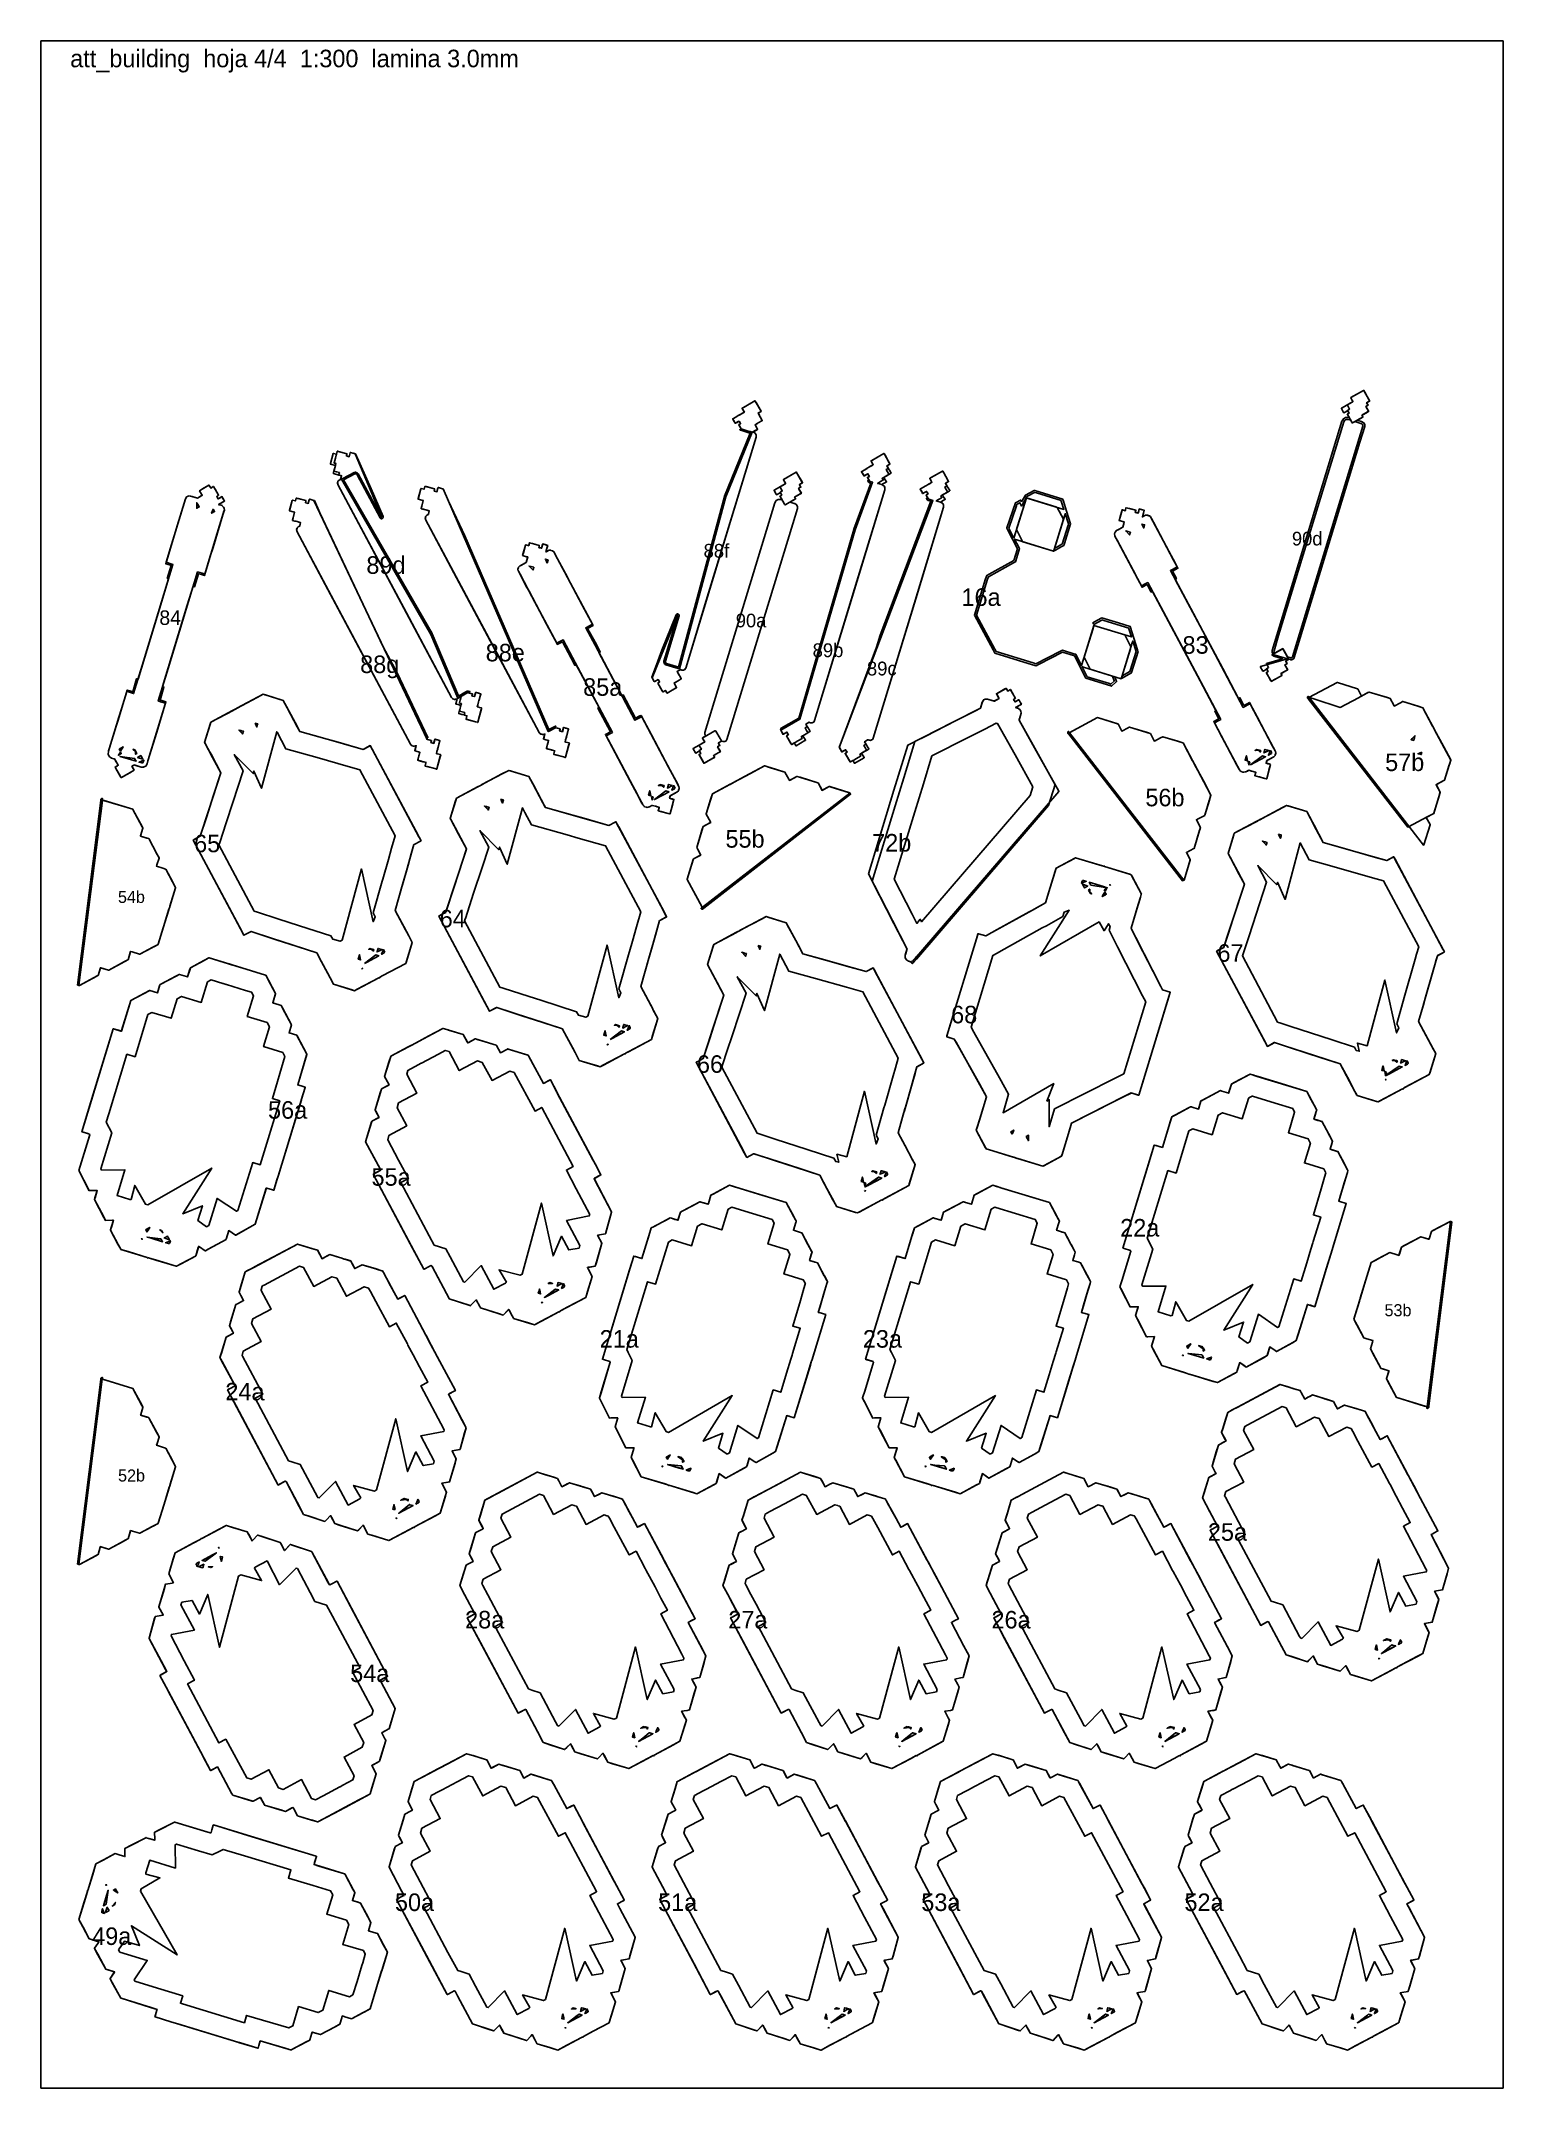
# Model space of a CAD drawing. Header units: millimetres. Extents: x 0 to 500, y 0 to 700.
import ezdxf
from ezdxf.enums import TextEntityAlignment as Align

# ---------------------------------------------------------------- set-up
doc = ezdxf.new("R2010")
doc.units = ezdxf.units.MM
for name, color, linetype in [('CORTE', 1, 'Continuous'), ('GRABADO', 5, 'Continuous'), ('HOJA', 8, 'Continuous')]:
    doc.layers.add(name, color=color, linetype=linetype)

msp = doc.modelspace()

# ---------------------------------------------------------------- texts
at = {"layer": 'GRABADO'}
for s, height, p in [('90d', 4.673, (433.02, 529.82)), ('88f', 4.708, (230.98, 525.65)), ('89d', 6, (117.98, 520.78)), ('16a', 6, (321.49, 509.82)), ('84', 4.97, (44.19, 502.8)), ('90a', 4.673, (242.84, 501.82)), ('88e', 6, (158.79, 490.85)), ('89b', 4.714, (269.15, 491.65)), ('83', 6, (394.84, 493.46)), ('88g', 6, (115.85, 486.85)), ('89c', 4.721, (287.55, 485.4)), ('85a', 6, (192.11, 479.07)), ('57b', 6, (466.37, 453.34)), ('56b', 6, (384.38, 441.29)), ('65', 6, (56.85, 425.58)), ('55b', 6, (240.78, 427.15)), ('72b', 6, (290.94, 425.83)), ('54b', 4.129, (30.95, 407.31)), ('64', 6, (140.82, 399.9)), ('67', 6, (406.79, 388.14)), ('68', 6, (315.72, 367.08)), ('66', 6, (228.79, 350.15)), ('56a', 6, (84.35, 334.46)), ('55a', 6, (119.74, 311.54)), ('22a', 6, (375.76, 294.18)), ('53b', 4.129, (464.07, 265.98)), ('21a', 6, (197.76, 256.18)), ('23a', 6, (287.76, 256.18)), ('24a', 6, (69.76, 238.14)), ('52b', 4.129, (30.98, 209.47)), ('25a', 6, (405.76, 190.15)), ('28a', 6, (151.74, 160.17)), ('27a', 6, (241.75, 160.16)), ('26a', 6, (331.75, 160.15)), ('54a', 6, (112.44, 141.82)), ('50a', 6, (127.75, 63.53)), ('51a', 6, (217.75, 63.53)), ('53a', 6, (307.74, 63.54)), ('52a', 6, (397.74, 63.53)), ('49a', 6, (24.21, 51.93))]:
    msp.add_text(s, height=height, dxfattribs=at).set_placement(p, align=Align.MIDDLE_CENTER)
at = {"layer": 'HOJA'}
msp.add_text('att_building  hoja 4/4  1:300  lamina 3.0mm', height=6, dxfattribs=at).set_placement((10, 691))

# ---------------------------------------------------------------- linework, layer by layer
at = {"layer": 'CORTE'}
for points in [[(240.56, 573.07), (240.41, 573.34), (240.13, 573.81), (239.83, 574.35), (239.82, 574.35), (239.82, 574.36), (239.82, 574.37), (239.82, 574.38), (239.82, 574.39), (239.82, 574.39), (239.82, 574.4), (239.82, 574.41), (239.82, 574.42), (239.83, 574.42), (239.83, 574.43), (239.84, 574.44), (239.84, 574.44), (239.85, 574.44), (239.85, 574.45), (240.49, 574.81), (244.13, 576.91), (244.16, 576.93), (244.17, 576.93), (244.17, 576.93), (244.18, 576.94), (244.19, 576.94), (244.19, 576.94), (244.2, 576.94), (244.21, 576.94), (244.22, 576.94), (244.22, 576.94), (244.23, 576.94), (244.24, 576.93), (244.24, 576.93), (244.25, 576.93), (244.25, 576.92), (244.26, 576.92), (244.26, 576.91), (244.27, 576.9), (244.29, 576.87), (244.6, 576.34), (245.97, 573.95), (246.28, 573.41), (246.28, 573.4), (246.29, 573.4), (246.29, 573.38), (246.29, 573.37), (246.29, 573.36), (246.29, 573.35), (246.28, 573.34), (246.28, 573.34), (246.28, 573.34), (246.27, 573.33), (246.27, 573.32), (246.27, 573.32), (246.26, 573.31), (246.25, 573.31), (245.35, 572.79), (245.24, 572.72), (245.64, 572.02), (245.69, 571.93), (245.78, 571.79), (246.41, 570.69), (246.57, 570.42), (246.66, 570.26), (246.66, 570.26), (246.66, 570.25), (246.66, 570.24), (246.67, 570.23), (246.67, 570.22), (246.67, 570.22), (246.66, 570.21), (246.66, 570.2), (246.66, 570.19), (246.66, 570.19), (246.65, 570.18), (246.64, 570.17), (246.64, 570.17), (246.64, 570.16), (246.63, 570.16), (246.36, 570), (246.29, 569.97), (245.47, 569.49), (245.44, 569.48), (245.31, 569.4), (245.03, 569.24), (244.21, 568.77), (244.26, 568.68), (245.07, 567.27), (245.07, 567.27), (245.08, 567.26), (245.08, 567.24), (245.08, 567.23), (245.08, 567.22), (245.08, 567.21), (245.07, 567.21), (245.07, 567.2), (245.07, 567.19), (245.06, 567.19), (245.06, 567.18), (245.05, 567.18), (245.05, 567.17), (245.04, 567.17), (244.52, 566.87), (243.49, 566.28), (243.57, 566.25), (243.68, 566.22), (243.68, 566.22), (243.69, 566.22), (243.85, 566.12), (244.25, 565.87), (244.26, 565.86), (244.26, 565.86), (244.27, 565.85), (244.28, 565.84), (244.28, 565.84), (244.5, 565.42), (244.59, 565.26), (244.59, 565.25), (244.59, 565.24), (244.59, 565.24), (244.59, 565.23), (244.59, 565.22), (244.58, 564.75), (244.57, 564.57), (244.57, 564.56), (244.57, 564.55), (244.57, 564.55), (227.08, 507.16), (220.5, 485.58), (220.5, 485.57), (220.3, 485.24), (220.22, 485.12), (220.21, 485.11), (220.21, 485.1), (220.2, 485.1), (220.19, 485.1), (220.07, 485.03), (219.73, 484.85), (219.73, 484.85), (219.72, 484.85), (219.72, 484.85), (219.71, 484.84), (219.7, 484.84), (219.56, 484.85), (219.18, 484.86), (219.18, 484.86), (219.17, 484.86), (219.16, 484.86), (218.96, 484.93), (218.6, 485.04), (218.6, 485.03), (218.6, 485.02), (218.6, 485.02), (218.59, 485.01), (218.59, 485), (218.58, 484.99), (218.57, 484.98), (218.56, 484.97), (218.35, 484.84), (217.55, 484.39), (217.91, 483.77), (218, 483.6), (218.36, 482.98), (218.46, 482.8), (218.55, 482.64), (218.97, 481.92), (218.97, 481.92), (218.97, 481.91), (218.97, 481.9), (218.98, 481.9), (218.98, 481.88), (218.98, 481.87), (218.97, 481.86), (218.97, 481.85), (218.96, 481.84), (218.95, 481.83), (218.95, 481.83), (218.94, 481.82), (218.27, 481.44), (218.2, 481.4), (218.2, 481.39), (216.63, 480.49), (216.52, 480.43), (216.57, 480.34), (217.38, 478.93), (217.38, 478.92), (217.38, 478.92), (217.39, 478.91), (217.39, 478.9), (217.39, 478.89), (217.39, 478.88), (217.39, 478.88), (217.38, 478.87), (217.38, 478.86), (217.37, 478.85), (217.36, 478.84), (217.36, 478.83), (217.35, 478.83), (217.04, 478.65), (214.2, 477.01), (214.19, 477.01), (214.18, 477.01), (214.18, 477), (214.17, 477), (214.16, 477), (214.15, 477), (214.14, 477), (214.13, 477), (214.12, 477.01), (214.11, 477.02), (214.1, 477.03), (214.09, 477.03), (214.09, 477.03), (214.09, 477.04), (213.59, 477.91), (213.57, 477.94), (213.55, 477.93), (212.73, 477.46), (212.72, 477.45), (212.71, 477.45), (212.71, 477.44), (212.7, 477.44), (212.7, 477.44), (212.68, 477.44), (212.67, 477.44), (212.66, 477.44), (212.65, 477.45), (212.65, 477.45), (212.64, 477.45), (212.63, 477.46), (212.62, 477.47), (212.62, 477.48), (212.35, 477.95), (210.96, 480.35), (210.96, 480.36), (210.96, 480.37), (210.95, 480.38), (210.95, 480.39), (210.95, 480.4), (210.96, 480.41), (210.96, 480.42), (210.96, 480.43), (210.97, 480.44), (210.98, 480.45), (210.98, 480.45), (210.99, 480.45), (211.1, 480.52), (211.56, 480.78), (211.5, 480.88), (211.06, 481.64), (209.98, 481.02), (209.83, 480.93), (209.82, 480.93), (209.81, 480.92), (209.8, 480.92), (209.79, 480.92), (209.78, 480.92), (209.77, 480.92), (209.76, 480.92), (209.75, 480.93), (209.74, 480.94), (209.73, 480.95), (209.73, 480.95), (209.73, 480.95), (209.01, 482.2), (209.01, 482.21), (209, 482.22), (209, 482.22), (209, 482.23), (209, 482.23), (209, 482.24), (209, 482.25), (209, 482.26), (209.01, 482.26), (217.68, 503.56), (217.79, 503.52), (213.05, 487.95), (213.04, 487.81), (213.03, 487.42), (213.09, 487.3), (213.27, 486.96), (213.42, 486.87), (213.49, 486.83), (213.66, 486.72), (213.72, 486.68), (217.17, 485.63), (218.4, 485.25), (234.22, 544.14), (243.21, 566.21), (242.83, 566.32), (242.52, 566.42), (242.24, 566.5), (239.45, 567.35), (239.44, 567.36), (239.44, 567.36), (239.43, 567.36), (239.42, 567.37), (239.42, 567.37), (239.41, 567.38), (239.41, 567.38), (239.41, 567.39), (238.86, 568.34), (238.65, 568.69), (238.65, 568.7), (238.65, 568.71), (238.64, 568.72), (238.64, 568.73), (238.65, 568.74), (238.65, 568.75), (238.65, 568.76), (238.65, 568.76), (238.66, 568.77), (238.66, 568.78), (238.67, 568.78), (238.67, 568.79), (238.68, 568.79), (238.68, 568.79), (239.19, 569.09), (239.25, 569.12), (238.87, 569.77), (238.75, 569.98), (238.47, 569.82), (237.52, 569.27), (237.51, 569.27), (237.5, 569.26), (237.5, 569.26), (237.49, 569.26), (237.48, 569.26), (237.47, 569.26), (237.47, 569.26), (237.46, 569.26), (237.45, 569.26), (237.45, 569.27), (237.44, 569.27), (237.44, 569.27), (237.43, 569.28), (237.42, 569.28), (237.42, 569.29), (237.42, 569.3), (236.82, 570.33), (236.6, 570.71), (236.6, 570.71), (236.6, 570.72), (236.59, 570.73), (236.59, 570.74), (236.59, 570.76), (236.6, 570.77), (236.6, 570.77), (236.6, 570.78), (236.6, 570.79), (236.61, 570.79), (236.61, 570.8), (236.62, 570.8), (236.62, 570.81), (236.63, 570.81), (236.68, 570.84), (236.69, 570.85), (236.86, 570.94), (238.31, 571.78), (238.67, 571.99), (238.74, 572.03), (239.78, 572.63), (240.56, 573.07)], [(448.67, 576.65), (448.59, 576.79), (448.28, 577.32), (447.93, 577.92), (447.93, 577.92), (447.93, 577.93), (447.93, 577.94), (447.93, 577.95), (447.93, 577.96), (447.93, 577.97), (447.93, 577.98), (447.93, 577.99), (447.93, 577.99), (447.93, 577.99), (447.94, 578), (447.95, 578.01), (447.95, 578.01), (447.95, 578.02), (447.96, 578.02), (448.18, 578.15), (452.26, 580.5), (452.27, 580.5), (452.28, 580.5), (452.28, 580.51), (452.29, 580.51), (452.3, 580.51), (452.3, 580.51), (452.31, 580.51), (452.32, 580.51), (452.32, 580.51), (452.33, 580.51), (452.34, 580.51), (452.35, 580.5), (452.35, 580.5), (452.36, 580.5), (452.36, 580.49), (452.37, 580.49), (452.37, 580.48), (452.38, 580.48), (452.38, 580.46), (452.73, 579.87), (454.26, 577.2), (454.39, 576.98), (454.39, 576.98), (454.39, 576.97), (454.4, 576.95), (454.4, 576.94), (454.4, 576.93), (454.4, 576.93), (454.39, 576.92), (454.39, 576.91), (454.39, 576.91), (454.38, 576.9), (454.38, 576.89), (454.37, 576.89), (454.37, 576.88), (454.36, 576.88), (453.35, 576.3), (453.35, 576.3), (453.79, 575.53), (453.8, 575.5), (453.8, 575.5), (453.81, 575.49), (453.81, 575.48), (453.81, 575.47), (453.81, 575.46), (453.81, 575.45), (453.81, 575.44), (453.8, 575.44), (453.8, 575.43), (453.8, 575.42), (453.79, 575.42), (453.79, 575.41), (453.78, 575.41), (453.78, 575.41), (453.77, 575.4), (453.1, 575.01), (454.01, 573.42), (454.02, 573.4), (454.02, 573.4), (454.03, 573.39), (454.03, 573.38), (454.03, 573.37), (454.03, 573.36), (454.03, 573.35), (454.03, 573.34), (454.02, 573.34), (454.02, 573.33), (454.01, 573.32), (454.01, 573.32), (454.01, 573.31), (454, 573.31), (454, 573.3), (453.64, 573.1), (452.28, 572.32), (452.23, 572.29), (451.74, 572), (452.03, 571.5), (452.04, 571.47), (452.04, 571.47), (452.05, 571.46), (452.05, 571.45), (452.05, 571.44), (452.05, 571.43), (452.05, 571.43), (452.05, 571.42), (452.05, 571.41), (452.04, 571.4), (452.04, 571.4), (452.03, 571.39), (452.03, 571.38), (452.03, 571.38), (452.02, 571.38), (452.02, 571.37), (451.18, 570.89), (450.14, 570.29), (450.84, 570.08), (451.58, 569.86), (451.79, 569.79), (451.79, 569.79), (451.8, 569.79), (452.32, 569.46), (452.36, 569.44), (452.37, 569.43), (452.37, 569.43), (452.38, 569.42), (452.38, 569.41), (452.39, 569.41), (452.41, 569.37), (452.7, 568.83), (452.7, 568.83), (452.7, 568.82), (452.7, 568.81), (452.7, 568.8), (452.7, 568.8), (452.7, 568.75), (452.68, 568.14), (452.68, 568.14), (452.68, 568.13), (452.68, 568.12), (451.07, 562.85), (428.61, 489.15), (428.61, 489.14), (428.58, 489.1), (428.33, 488.69), (428.32, 488.68), (428.31, 488.68), (428.31, 488.67), (428.3, 488.67), (427.87, 488.44), (427.84, 488.42), (427.84, 488.42), (427.83, 488.42), (427.82, 488.42), (427.82, 488.42), (427.81, 488.42), (427.32, 488.43), (427.29, 488.43), (427.28, 488.43), (427.27, 488.44), (427.27, 488.44), (426.71, 488.61), (426.71, 488.61), (426.71, 488.6), (426.71, 488.59), (426.7, 488.58), (426.7, 488.57), (426.69, 488.56), (426.68, 488.55), (426.67, 488.54), (425.93, 488.12), (425.66, 487.96), (425.78, 487.75), (426.1, 487.19), (426.11, 487.17), (426.12, 487.16), (426.12, 487.15), (426.12, 487.14), (426.12, 487.13), (426.12, 487.12), (426.12, 487.1), (426.11, 487.09), (426.11, 487.08), (426.1, 487.07), (426.09, 487.07), (426.08, 487.06), (425.41, 486.67), (426.32, 485.08), (426.33, 485.07), (426.33, 485.06), (426.34, 485.06), (426.34, 485.05), (426.34, 485.04), (426.34, 485.03), (426.34, 485.02), (426.34, 485.01), (426.34, 485), (426.33, 484.99), (426.32, 484.98), (426.32, 484.97), (426.31, 484.97), (426.31, 484.97), (424.59, 483.98), (424.54, 483.95), (424.51, 483.93), (424.05, 483.67), (424.32, 483.19), (424.35, 483.13), (424.36, 483.13), (424.36, 483.12), (424.36, 483.11), (424.36, 483.1), (424.36, 483.09), (424.36, 483.08), (424.36, 483.07), (424.35, 483.06), (424.35, 483.05), (424.34, 483.05), (424.34, 483.04), (424.33, 483.04), (424.32, 483.03), (421.99, 481.69), (421.66, 481.5), (420.83, 481.02), (420.83, 481.02), (420.82, 481.02), (420.82, 481.02), (420.81, 481.01), (420.81, 481.01), (420.79, 481.01), (420.78, 481.01), (420.77, 481.01), (420.76, 481.02), (420.76, 481.02), (420.75, 481.03), (420.74, 481.04), (420.73, 481.04), (420.73, 481.05), (420.62, 481.24), (419.07, 483.93), (419.07, 483.93), (419.06, 483.94), (419.06, 483.95), (419.06, 483.96), (419.06, 483.97), (419.06, 483.98), (419.07, 483.99), (419.07, 484), (419.08, 484.01), (419.09, 484.02), (419.09, 484.02), (419.1, 484.03), (419.14, 484.05), (419.67, 484.35), (419.67, 484.35), (419.17, 485.21), (417.96, 484.51), (417.93, 484.5), (417.93, 484.5), (417.92, 484.49), (417.91, 484.49), (417.9, 484.49), (417.89, 484.49), (417.88, 484.49), (417.87, 484.5), (417.86, 484.5), (417.85, 484.51), (417.84, 484.52), (417.84, 484.52), (417.84, 484.53), (417.03, 485.92), (417.02, 485.94), (417.02, 485.95), (417.01, 485.96), (417.01, 485.96), (417.01, 485.97), (417.01, 485.98), (417.01, 485.99), (417.01, 485.99), (417.01, 486), (417.02, 486.01), (417.02, 486.01), (417.02, 486.02), (417.03, 486.03), (417.05, 486.04), (417.05, 486.05), (417.06, 486.05), (417.06, 486.05), (426.3, 488.73), (422.1, 490.01), (421.78, 490.11), (421.77, 490.11), (421.53, 490.26), (421.52, 490.27), (421.3, 490.41), (421.28, 490.42), (421.28, 490.42), (421.27, 490.43), (421.27, 490.43), (421.26, 490.44), (421.26, 490.44), (421.24, 490.48), (420.99, 490.94), (420.99, 490.94), (420.99, 490.95), (420.99, 490.96), (420.99, 490.97), (420.99, 491.01), (421, 491.54), (421.01, 491.55), (421.01, 491.55), (421.01, 491.56), (422.6, 496.79), (444.92, 570.03), (444.93, 570.04), (444.93, 570.05), (444.96, 570.1), (445.4, 570.8), (445.4, 570.8), (445.41, 570.81), (445.41, 570.81), (445.42, 570.82), (445.42, 570.82), (446.15, 571.21), (446.2, 571.23), (446.21, 571.24), (446.22, 571.24), (446.22, 571.24), (446.23, 571.24), (446.24, 571.24), (447.06, 571.21), (447.12, 571.21), (447.13, 571.21), (447.13, 571.21), (447.14, 571.21), (447.42, 571.12), (446.76, 572.27), (446.76, 572.27), (446.76, 572.28), (446.75, 572.29), (446.75, 572.3), (446.75, 572.31), (446.76, 572.32), (446.76, 572.33), (446.76, 572.33), (446.76, 572.34), (446.77, 572.35), (446.77, 572.35), (446.78, 572.36), (446.79, 572.36), (446.79, 572.37), (446.99, 572.48), (447.36, 572.69), (447.36, 572.69), (446.86, 573.55), (445.75, 572.91), (445.62, 572.84), (445.62, 572.84), (445.61, 572.83), (445.61, 572.83), (445.6, 572.83), (445.59, 572.83), (445.58, 572.83), (445.58, 572.83), (445.57, 572.83), (445.56, 572.84), (445.55, 572.84), (445.55, 572.84), (445.54, 572.85), (445.54, 572.85), (445.53, 572.86), (445.53, 572.86), (445.52, 572.87), (445.45, 573), (444.71, 574.28), (444.71, 574.29), (444.71, 574.29), (444.7, 574.3), (444.7, 574.31), (444.7, 574.33), (444.7, 574.34), (444.71, 574.34), (444.71, 574.35), (444.71, 574.36), (444.72, 574.37), (444.72, 574.37), (444.73, 574.37), (444.73, 574.38), (444.74, 574.38), (444.74, 574.39), (444.75, 574.39), (446.55, 575.43), (446.74, 575.53), (446.78, 575.56), (447.55, 576), (448.2, 576.38), (448.67, 576.65)], [(421.65, 491.11), (421.77, 490.9), (421.77, 490.89), (422.05, 490.72), (422.07, 490.72), (423.9, 491.77), (424.65, 492.2), (425.11, 491.4), (426.23, 489.45), (426.29, 489.43), (427.39, 489.09), (427.4, 489.09), (427.67, 489.09), (427.85, 489.18), (427.85, 489.18), (428, 489.42), (429.6, 494.67), (452.02, 568.24), (452.02, 568.26), (452.03, 568.66), (452.03, 568.66), (451.87, 568.96), (451.54, 569.17), (451.52, 569.18), (451.38, 569.22), (449.35, 569.84), (448.79, 569.52), (448.46, 569.32), (448.25, 569.68), (447.9, 570.28), (447.07, 570.54), (447.02, 570.55), (446.4, 570.57), (446.37, 570.57), (445.89, 570.32), (445.88, 570.31), (445.86, 570.29), (445.54, 569.76), (423.26, 496.65), (421.67, 491.44), (421.67, 491.42), (421.65, 491.11)], [(149.23, 472.33), (149.46, 472.27), (150.02, 472.12), (150.65, 471.95), (150.66, 471.95), (150.66, 471.95), (150.67, 471.94), (150.68, 471.94), (150.69, 471.93), (150.69, 471.92), (150.7, 471.92), (150.7, 471.91), (150.7, 471.9), (150.7, 471.9), (150.71, 471.89), (150.71, 471.88), (150.71, 471.88), (150.71, 471.87), (150.7, 471.86), (150.58, 471.39), (149.42, 467.08), (149.41, 467.06), (149.41, 467.05), (149.41, 467.05), (149.41, 467.04), (149.4, 467.03), (149.4, 467.03), (149.39, 467.02), (149.39, 467.02), (149.38, 467.01), (149.38, 467.01), (149.37, 467.01), (149.36, 467), (149.36, 467), (149.35, 467), (149.34, 467), (149.33, 467), (149.32, 467), (149.32, 467), (149.29, 467.01), (148.66, 467.18), (145.85, 467.94), (145.42, 468.05), (145.42, 468.05), (145.41, 468.06), (145.4, 468.06), (145.39, 468.07), (145.39, 468.08), (145.38, 468.09), (145.38, 468.09), (145.38, 468.1), (145.37, 468.1), (145.37, 468.11), (145.37, 468.12), (145.37, 468.13), (145.37, 468.13), (145.37, 468.14), (145.66, 469.2), (145.68, 469.27), (144.85, 469.49), (144.8, 469.51), (144.72, 469.53), (144.11, 469.69), (143.97, 469.73), (142.93, 470.01), (142.93, 470.01), (142.92, 470.01), (142.91, 470.02), (142.9, 470.02), (142.9, 470.03), (142.89, 470.04), (142.89, 470.04), (142.88, 470.05), (142.88, 470.06), (142.88, 470.06), (142.88, 470.07), (142.88, 470.08), (142.88, 470.09), (142.88, 470.09), (142.88, 470.1), (142.92, 470.25), (143.04, 470.71), (143.16, 471.16), (143.22, 471.37), (143.47, 472.27), (143.5, 472.41), (143.61, 472.8), (142.67, 473.05), (141.94, 473.25), (141.94, 473.25), (141.93, 473.25), (141.91, 473.26), (141.9, 473.27), (141.9, 473.28), (141.9, 473.28), (141.89, 473.29), (141.89, 473.3), (141.89, 473.3), (141.89, 473.31), (141.89, 473.32), (141.89, 473.32), (141.89, 473.33), (141.89, 473.34), (142.23, 474.63), (142.35, 475.06), (142.18, 474.97), (142.18, 474.97), (142.17, 474.97), (141.78, 474.88), (141.52, 474.82), (141.52, 474.82), (141.51, 474.82), (141.5, 474.82), (141.49, 474.82), (141.49, 474.82), (141.24, 474.9), (140.86, 475.01), (140.85, 475.01), (140.84, 475.02), (140.84, 475.02), (140.83, 475.02), (140.83, 475.03), (140.65, 475.22), (140.38, 475.51), (140.38, 475.51), (140.37, 475.52), (140.37, 475.52), (124.97, 504.43), (101.55, 548.38), (101.54, 548.39), (101.49, 548.6), (101.42, 548.91), (101.42, 548.92), (101.42, 548.93), (101.42, 548.94), (101.42, 548.94), (101.52, 549.24), (101.58, 549.44), (101.58, 549.45), (101.58, 549.45), (101.58, 549.46), (101.59, 549.47), (101.6, 549.47), (101.82, 549.69), (101.97, 549.82), (101.98, 549.83), (101.99, 549.84), (101.99, 549.84), (102.4, 550.05), (102.51, 550.11), (102.51, 550.12), (102.5, 550.12), (102.5, 550.13), (102.49, 550.14), (102.49, 550.15), (102.49, 550.16), (102.49, 550.17), (102.49, 550.18), (102.63, 550.72), (102.79, 551.32), (102.33, 551.44), (101.91, 551.55), (101.57, 551.64), (101.48, 551.67), (100.44, 551.95), (100.05, 552.06), (100.04, 552.06), (100.03, 552.06), (100.03, 552.06), (100.02, 552.07), (100.01, 552.08), (100.01, 552.08), (100, 552.1), (100, 552.11), (99.99, 552.12), (99.99, 552.13), (99.99, 552.14), (100, 552.14), (100.09, 552.51), (100.22, 552.97), (100.22, 552.97), (100.72, 554.83), (100.72, 554.84), (100.71, 554.85), (99.05, 555.29), (99.05, 555.3), (99.04, 555.3), (99.04, 555.3), (99.03, 555.31), (99.02, 555.31), (99.02, 555.32), (99.01, 555.32), (99.01, 555.33), (99, 555.35), (99, 555.36), (99, 555.37), (99, 555.38), (99, 555.38), (99.05, 555.54), (99.95, 558.9), (99.95, 558.91), (99.95, 558.91), (99.96, 558.92), (99.96, 558.92), (99.96, 558.93), (99.97, 558.94), (99.98, 558.95), (99.99, 558.95), (100, 558.96), (100.02, 558.96), (100.03, 558.96), (100.03, 558.96), (100.04, 558.96), (100.05, 558.96), (101.05, 558.69), (101.3, 559.62), (101.3, 559.64), (101.3, 559.64), (101.31, 559.65), (101.31, 559.65), (101.31, 559.66), (101.32, 559.67), (101.33, 559.67), (101.34, 559.68), (101.35, 559.68), (101.35, 559.69), (101.36, 559.69), (101.38, 559.69), (101.39, 559.69), (101.39, 559.69), (101.76, 559.59), (104.6, 558.82), (104.6, 558.82), (104.61, 558.82), (104.62, 558.81), (104.63, 558.8), (104.64, 558.8), (104.64, 558.79), (104.65, 558.78), (104.65, 558.77), (104.65, 558.76), (104.65, 558.75), (104.65, 558.74), (104.65, 558.73), (104.63, 558.65), (104.48, 558.1), (104.53, 558.09), (105.44, 557.84), (105.78, 559.12), (105.81, 559.22), (105.81, 559.23), (105.82, 559.24), (105.82, 559.25), (105.83, 559.25), (105.84, 559.26), (105.84, 559.26), (105.85, 559.27), (105.86, 559.27), (105.87, 559.27), (105.89, 559.27), (105.89, 559.27), (105.9, 559.27), (107.37, 558.88), (107.38, 558.87), (107.39, 558.87), (107.4, 558.86), (107.4, 558.86), (107.41, 558.85), (107.42, 558.84), (116.52, 537.17), (116.41, 537.12), (108.5, 551.98), (108.27, 552.22), (108.13, 552.37), (107.83, 552.46), (107.64, 552.52), (107.55, 552.5), (107.39, 552.46), (107.28, 552.44), (107.12, 552.4), (105.39, 551.48), (102.8, 550.1), (133.36, 497.09), (142.51, 475.32), (143.35, 475.77), (144, 476.11), (144.57, 476.42), (145.98, 477.16), (145.98, 477.17), (145.99, 477.17), (145.99, 477.17), (146, 477.17), (146.01, 477.17), (146.02, 477.17), (146.02, 477.17), (146.03, 477.17), (146.6, 477.01), (147.48, 476.78), (147.49, 476.78), (147.5, 476.77), (147.51, 476.76), (147.52, 476.76), (147.52, 476.75), (147.53, 476.74), (147.53, 476.74), (147.53, 476.73), (147.54, 476.72), (147.54, 476.71), (147.54, 476.71), (147.54, 476.7), (147.54, 476.69), (147.53, 476.69), (147.43, 476.29), (147.36, 476.06), (147.73, 475.96), (148.32, 475.8), (148.53, 476.57), (148.69, 477.18), (148.7, 477.18), (148.7, 477.19), (148.7, 477.19), (148.71, 477.2), (148.71, 477.21), (148.72, 477.21), (148.72, 477.22), (148.73, 477.22), (148.74, 477.22), (148.74, 477.23), (148.75, 477.23), (148.76, 477.23), (148.76, 477.23), (148.77, 477.23), (148.78, 477.23), (148.78, 477.23), (149.44, 477.05), (150.36, 476.8), (150.36, 476.8), (150.37, 476.8), (150.38, 476.79), (150.39, 476.79), (150.4, 476.78), (150.4, 476.77), (150.41, 476.76), (150.41, 476.76), (150.41, 476.75), (150.41, 476.74), (150.41, 476.73), (150.41, 476.73), (150.41, 476.72), (150.41, 476.71), (150.4, 476.68), (150.4, 476.67), (150.11, 475.58), (149.86, 474.66), (149.8, 474.43), (149.67, 473.97), (149.42, 473.03), (149.23, 472.33)], [(284.6, 555.07), (284.49, 555.28), (284.2, 555.78), (283.87, 556.35), (283.87, 556.35), (283.86, 556.36), (283.86, 556.37), (283.86, 556.38), (283.86, 556.39), (283.86, 556.39), (283.86, 556.4), (283.87, 556.41), (283.87, 556.42), (283.87, 556.42), (283.88, 556.43), (283.88, 556.44), (283.88, 556.44), (283.89, 556.44), (283.9, 556.45), (284.32, 556.69), (288.19, 558.92), (288.2, 558.93), (288.21, 558.93), (288.21, 558.93), (288.22, 558.94), (288.23, 558.94), (288.24, 558.94), (288.24, 558.94), (288.25, 558.94), (288.26, 558.94), (288.26, 558.94), (288.27, 558.94), (288.28, 558.93), (288.28, 558.93), (288.29, 558.93), (288.3, 558.92), (288.3, 558.92), (288.31, 558.91), (288.31, 558.9), (288.32, 558.88), (288.65, 558.31), (290.1, 555.79), (290.32, 555.41), (290.32, 555.4), (290.33, 555.4), (290.33, 555.38), (290.33, 555.37), (290.33, 555.36), (290.33, 555.35), (290.33, 555.34), (290.32, 555.34), (290.32, 555.34), (290.32, 555.33), (290.31, 555.32), (290.31, 555.32), (290.3, 555.31), (290.3, 555.31), (289.34, 554.76), (289.28, 554.72), (289.71, 553.98), (289.74, 553.93), (289.78, 553.86), (290.09, 553.32), (290.17, 553.19), (290.7, 552.26), (290.7, 552.26), (290.7, 552.25), (290.71, 552.24), (290.71, 552.23), (290.71, 552.22), (290.71, 552.22), (290.71, 552.21), (290.7, 552.2), (290.7, 552.19), (290.7, 552.19), (290.69, 552.18), (290.69, 552.17), (290.68, 552.17), (290.68, 552.16), (290.67, 552.16), (290.54, 552.08), (290.13, 551.85), (289.73, 551.62), (289.53, 551.5), (288.72, 551.04), (288.6, 550.97), (288.25, 550.77), (288.74, 549.92), (289.11, 549.27), (289.11, 549.27), (289.12, 549.26), (289.12, 549.24), (289.12, 549.23), (289.12, 549.22), (289.12, 549.21), (289.12, 549.21), (289.11, 549.2), (289.11, 549.19), (289.1, 549.19), (289.1, 549.18), (289.1, 549.18), (289.09, 549.17), (289.09, 549.17), (287.93, 548.5), (287.54, 548.28), (287.72, 548.22), (287.73, 548.22), (287.73, 548.22), (288.07, 548), (288.3, 547.87), (288.3, 547.86), (288.31, 547.86), (288.31, 547.85), (288.32, 547.84), (288.32, 547.84), (288.44, 547.61), (288.63, 547.26), (288.63, 547.25), (288.64, 547.24), (288.64, 547.24), (288.64, 547.23), (288.64, 547.22), (288.63, 546.96), (288.62, 546.57), (288.62, 546.56), (288.61, 546.55), (288.61, 546.55), (279.06, 515.22), (264.54, 467.58), (264.54, 467.57), (264.43, 467.39), (264.26, 467.12), (264.25, 467.11), (264.25, 467.1), (264.24, 467.1), (264.24, 467.1), (263.96, 466.95), (263.78, 466.85), (263.77, 466.85), (263.76, 466.85), (263.76, 466.85), (263.75, 466.84), (263.74, 466.84), (263.43, 466.85), (263.22, 466.86), (263.22, 466.86), (263.21, 466.86), (263.2, 466.86), (262.76, 467), (262.64, 467.04), (262.64, 467.03), (262.64, 467.02), (262.64, 467.02), (262.64, 467.01), (262.63, 467), (262.63, 466.99), (262.62, 466.98), (262.61, 466.97), (262.13, 466.69), (261.59, 466.39), (261.83, 465.97), (262.05, 465.6), (262.22, 465.29), (262.27, 465.2), (262.81, 464.28), (263.01, 463.92), (263.01, 463.92), (263.02, 463.91), (263.02, 463.9), (263.02, 463.9), (263.02, 463.88), (263.02, 463.87), (263.01, 463.86), (263.01, 463.85), (263, 463.84), (262.99, 463.83), (262.99, 463.83), (262.98, 463.82), (262.65, 463.63), (262.24, 463.4), (262.24, 463.39), (260.58, 462.44), (260.56, 462.43), (260.56, 462.42), (261.42, 460.93), (261.43, 460.92), (261.43, 460.92), (261.43, 460.91), (261.43, 460.9), (261.43, 460.89), (261.43, 460.88), (261.43, 460.88), (261.43, 460.87), (261.42, 460.86), (261.41, 460.85), (261.41, 460.84), (261.4, 460.83), (261.4, 460.83), (261.25, 460.75), (258.24, 459.01), (258.23, 459.01), (258.23, 459.01), (258.22, 459), (258.22, 459), (258.21, 459), (258.19, 459), (258.18, 459), (258.17, 459), (258.16, 459.01), (258.15, 459.02), (258.14, 459.03), (258.14, 459.03), (258.13, 459.03), (258.13, 459.04), (257.61, 459.94), (256.77, 459.45), (256.76, 459.45), (256.76, 459.45), (256.75, 459.44), (256.75, 459.44), (256.74, 459.44), (256.73, 459.44), (256.72, 459.44), (256.71, 459.44), (256.7, 459.45), (256.69, 459.45), (256.68, 459.45), (256.67, 459.46), (256.67, 459.47), (256.66, 459.48), (256.47, 459.81), (255.01, 462.35), (255, 462.36), (255, 462.37), (255, 462.38), (255, 462.39), (255, 462.4), (255, 462.41), (255, 462.42), (255.01, 462.43), (255.01, 462.44), (255.02, 462.45), (255.03, 462.45), (255.03, 462.45), (255.11, 462.5), (255.6, 462.78), (255.57, 462.83), (255.11, 463.64), (253.96, 462.98), (253.87, 462.93), (253.86, 462.93), (253.85, 462.92), (253.84, 462.92), (253.83, 462.92), (253.82, 462.92), (253.82, 462.92), (253.81, 462.92), (253.79, 462.93), (253.78, 462.94), (253.78, 462.95), (253.77, 462.95), (253.77, 462.95), (253.01, 464.28), (253.01, 464.28), (253, 464.29), (253, 464.29), (253, 464.3), (253, 464.31), (253, 464.32), (253, 464.34), (253.01, 464.35), (253.01, 464.35), (253.02, 464.36), (253.03, 464.37), (253.03, 464.37), (253.04, 464.38), (259.56, 468.08), (278.41, 532.83), (284.42, 549.07), (283.52, 549.34), (283.49, 549.35), (283.48, 549.36), (283.48, 549.36), (283.47, 549.36), (283.47, 549.37), (283.46, 549.37), (283.46, 549.38), (283.45, 549.38), (283.45, 549.39), (283.15, 549.9), (282.7, 550.69), (282.69, 550.7), (282.69, 550.71), (282.69, 550.72), (282.69, 550.73), (282.69, 550.74), (282.69, 550.75), (282.69, 550.76), (282.69, 550.76), (282.7, 550.77), (282.7, 550.78), (282.71, 550.78), (282.71, 550.79), (282.72, 550.79), (282.72, 550.79), (283.08, 551), (283.29, 551.12), (283.1, 551.45), (282.8, 551.98), (282.1, 551.58), (281.56, 551.27), (281.55, 551.27), (281.55, 551.26), (281.54, 551.26), (281.53, 551.26), (281.53, 551.26), (281.52, 551.26), (281.51, 551.26), (281.5, 551.26), (281.5, 551.26), (281.49, 551.27), (281.48, 551.27), (281.48, 551.27), (281.47, 551.28), (281.47, 551.28), (281.46, 551.29), (281.46, 551.3), (281.12, 551.88), (280.64, 552.71), (280.64, 552.71), (280.64, 552.72), (280.64, 552.73), (280.64, 552.74), (280.64, 552.76), (280.64, 552.77), (280.64, 552.77), (280.64, 552.78), (280.65, 552.79), (280.65, 552.79), (280.66, 552.8), (280.66, 552.8), (280.67, 552.81), (280.67, 552.81), (280.7, 552.83), (280.71, 552.83), (281.69, 553.4), (282.51, 553.87), (282.72, 553.99), (283.13, 554.23), (283.98, 554.72), (284.6, 555.07)], [(25.19, 454.48), (24.98, 454.54), (24.16, 454.79), (23.99, 454.9), (23.43, 455.25), (23.34, 455.43), (23.03, 456.02), (23.03, 456.23), (23.05, 456.88), (23.2, 457.34), (23.48, 458.26), (26.69, 468.81), (27.55, 471.63), (29.36, 477.57), (30.25, 477.3), (31.7, 476.85), (35.07, 487.92), (45.16, 521.01), (44.41, 521.24), (42.82, 521.72), (44.68, 527.82), (45.59, 530.81), (48.97, 541.92), (49.45, 543.47), (49.53, 543.61), (49.82, 544.07), (50.3, 544.33), (50.46, 544.41), (51, 544.39), (51.17, 544.39), (51.71, 544.22), (53.49, 543.68), (54.66, 544.36), (55.15, 544.64), (54.9, 545.06), (54.25, 546.2), (55.29, 546.8), (57.45, 548.05), (57.54, 548.09), (57.58, 548.01), (57.97, 547.35), (58.09, 547.13), (58.29, 547.24), (58.92, 547.6), (59.01, 547.65), (59.65, 546.54), (60.74, 544.65), (60.44, 544.48), (60.1, 544.28), (60.27, 543.99), (60.6, 543.42), (61.41, 543.89), (61.9, 544.17), (62.48, 543.16), (62.79, 542.63), (62.03, 542.19), (60.76, 541.46), (60.9, 541.42), (61.93, 541.11), (62.03, 541), (62.33, 540.69), (62.4, 540.56), (62.61, 540.18), (62.64, 540.04), (62.73, 539.6), (62.56, 539.03), (62.22, 537.93), (58.84, 526.83), (57.92, 523.81), (56.05, 517.69), (55.11, 517.98), (53.55, 518.45), (43.47, 485.36), (40.09, 474.3), (40.89, 474.05), (42.6, 473.53), (40.78, 467.58), (36.7, 454.2), (36.27, 452.77), (36.17, 452.61), (35.83, 452.07), (35.28, 451.78), (35.1, 451.68), (34.47, 451.7), (34.28, 451.71), (32.41, 452.28), (31.88, 452.44), (31.76, 452.37), (31.12, 452), (31.1, 451.99), (31.39, 451.49), (31.6, 451.13), (31.87, 450.65), (30.35, 449.78), (27.57, 448.18), (27.52, 448.15), (27.43, 448.1), (27.35, 448.24), (27.12, 448.65), (26.07, 450.46), (25.35, 451.72), (26.1, 452.15), (26.42, 452.34), (26.13, 452.86), (25.97, 453.13), (25.72, 453.57), (25.19, 454.48)], [(179.23, 460.33), (179.52, 460.25), (180.06, 460.11), (180.65, 459.95), (180.66, 459.95), (180.66, 459.95), (180.67, 459.94), (180.68, 459.94), (180.69, 459.93), (180.69, 459.92), (180.7, 459.92), (180.7, 459.91), (180.7, 459.9), (180.7, 459.9), (180.71, 459.89), (180.71, 459.88), (180.71, 459.88), (180.71, 459.87), (180.7, 459.86), (180.51, 459.16), (179.42, 455.09), (179.41, 455.06), (179.41, 455.05), (179.41, 455.05), (179.41, 455.04), (179.4, 455.03), (179.4, 455.03), (179.39, 455.02), (179.39, 455.02), (179.38, 455.01), (179.38, 455.01), (179.37, 455.01), (179.36, 455), (179.36, 455), (179.35, 455), (179.34, 455), (179.33, 455), (179.32, 455), (179.32, 455), (179.28, 455.01), (178.69, 455.17), (176.03, 455.89), (175.42, 456.05), (175.42, 456.05), (175.41, 456.06), (175.4, 456.06), (175.39, 456.07), (175.39, 456.08), (175.38, 456.09), (175.38, 456.09), (175.38, 456.1), (175.37, 456.1), (175.37, 456.11), (175.37, 456.12), (175.37, 456.13), (175.37, 456.13), (175.37, 456.14), (175.64, 457.15), (175.68, 457.27), (174.9, 457.48), (174.8, 457.51), (174.64, 457.55), (173.41, 457.88), (173.11, 457.96), (172.93, 458.01), (172.93, 458.01), (172.92, 458.01), (172.91, 458.02), (172.9, 458.02), (172.9, 458.03), (172.89, 458.04), (172.89, 458.04), (172.88, 458.05), (172.88, 458.06), (172.88, 458.06), (172.88, 458.07), (172.88, 458.08), (172.88, 458.09), (172.88, 458.09), (172.88, 458.1), (172.96, 458.4), (172.98, 458.48), (173.23, 459.39), (173.24, 459.43), (173.28, 459.57), (173.36, 459.88), (173.61, 460.8), (173.51, 460.82), (171.94, 461.25), (171.94, 461.25), (171.93, 461.25), (171.91, 461.26), (171.9, 461.27), (171.9, 461.28), (171.9, 461.28), (171.89, 461.29), (171.89, 461.3), (171.89, 461.3), (171.89, 461.31), (171.89, 461.32), (171.89, 461.32), (171.89, 461.33), (171.89, 461.34), (172.04, 461.92), (172.35, 463.06), (172.28, 463.03), (172.18, 462.97), (172.18, 462.97), (172.17, 462.97), (171.99, 462.93), (171.52, 462.82), (171.52, 462.82), (171.51, 462.82), (171.5, 462.82), (171.49, 462.82), (171.49, 462.82), (171.03, 462.96), (170.86, 463.01), (170.85, 463.01), (170.84, 463.02), (170.84, 463.02), (170.83, 463.02), (170.83, 463.03), (170.5, 463.38), (170.38, 463.51), (170.38, 463.51), (170.37, 463.52), (170.37, 463.52), (142.16, 516.47), (131.55, 536.38), (131.54, 536.39), (131.46, 536.77), (131.42, 536.91), (131.42, 536.92), (131.42, 536.93), (131.42, 536.94), (131.42, 536.94), (131.47, 537.08), (131.58, 537.44), (131.58, 537.45), (131.58, 537.45), (131.58, 537.46), (131.59, 537.47), (131.6, 537.47), (131.7, 537.57), (131.97, 537.82), (131.98, 537.83), (131.99, 537.84), (131.99, 537.84), (132.17, 537.94), (132.51, 538.11), (132.51, 538.12), (132.5, 538.12), (132.5, 538.13), (132.49, 538.14), (132.49, 538.15), (132.49, 538.16), (132.49, 538.17), (132.49, 538.18), (132.55, 538.43), (132.79, 539.32), (132.1, 539.5), (131.91, 539.55), (131.22, 539.74), (131.02, 539.79), (130.85, 539.84), (130.05, 540.06), (130.04, 540.06), (130.03, 540.06), (130.03, 540.06), (130.02, 540.07), (130.01, 540.08), (130.01, 540.08), (130, 540.1), (130, 540.11), (129.99, 540.12), (129.99, 540.13), (129.99, 540.14), (130, 540.14), (130.2, 540.89), (130.22, 540.96), (130.22, 540.97), (130.69, 542.72), (130.72, 542.84), (130.62, 542.87), (129.05, 543.29), (129.05, 543.3), (129.04, 543.3), (129.04, 543.3), (129.03, 543.31), (129.02, 543.31), (129.02, 543.32), (129.01, 543.32), (129.01, 543.33), (129, 543.35), (129, 543.36), (129, 543.37), (129, 543.38), (129, 543.38), (129.1, 543.73), (129.95, 546.9), (129.95, 546.91), (129.95, 546.91), (129.96, 546.92), (129.96, 546.92), (129.96, 546.93), (129.97, 546.94), (129.98, 546.95), (129.99, 546.95), (130, 546.96), (130.02, 546.96), (130.03, 546.96), (130.03, 546.96), (130.04, 546.96), (130.05, 546.96), (131.02, 546.69), (131.05, 546.69), (131.05, 546.71), (131.3, 547.62), (131.3, 547.64), (131.3, 547.64), (131.31, 547.65), (131.31, 547.65), (131.31, 547.66), (131.32, 547.67), (131.33, 547.67), (131.34, 547.68), (131.35, 547.68), (131.35, 547.69), (131.36, 547.69), (131.38, 547.69), (131.39, 547.69), (131.39, 547.69), (131.92, 547.54), (134.6, 546.82), (134.6, 546.82), (134.61, 546.82), (134.62, 546.81), (134.63, 546.8), (134.64, 546.8), (134.64, 546.79), (134.65, 546.78), (134.65, 546.77), (134.65, 546.76), (134.65, 546.75), (134.65, 546.74), (134.65, 546.73), (134.62, 546.62), (134.48, 546.1), (134.59, 546.07), (135.44, 545.84), (135.76, 547.04), (135.81, 547.22), (135.81, 547.23), (135.82, 547.24), (135.82, 547.25), (135.83, 547.25), (135.84, 547.26), (135.84, 547.26), (135.85, 547.27), (135.86, 547.27), (135.87, 547.27), (135.89, 547.27), (135.89, 547.27), (135.9, 547.27), (137.28, 546.9), (137.48, 546.85), (137.48, 546.85), (137.49, 546.84), (137.5, 546.84), (137.5, 546.84), (137.51, 546.83), (137.51, 546.82), (137.52, 546.82), (137.52, 546.81), (173.47, 463.83), (173.78, 464), (173.78, 464), (175.92, 465.13), (175.98, 465.16), (175.98, 465.17), (175.99, 465.17), (175.99, 465.17), (176, 465.17), (176.01, 465.17), (176.02, 465.17), (176.02, 465.17), (176.03, 465.17), (177.08, 464.89), (177.48, 464.78), (177.49, 464.78), (177.5, 464.77), (177.51, 464.76), (177.52, 464.76), (177.52, 464.75), (177.53, 464.74), (177.53, 464.74), (177.53, 464.73), (177.54, 464.72), (177.54, 464.71), (177.54, 464.71), (177.54, 464.7), (177.54, 464.69), (177.53, 464.69), (177.38, 464.12), (177.36, 464.06), (178.09, 463.86), (178.32, 463.8), (178.41, 464.11), (178.69, 465.18), (178.7, 465.18), (178.7, 465.19), (178.7, 465.19), (178.71, 465.2), (178.71, 465.21), (178.72, 465.21), (178.72, 465.22), (178.73, 465.22), (178.74, 465.22), (178.74, 465.23), (178.75, 465.23), (178.76, 465.23), (178.76, 465.23), (178.77, 465.23), (178.78, 465.23), (178.78, 465.23), (179.94, 464.92), (180.36, 464.8), (180.36, 464.8), (180.37, 464.8), (180.38, 464.79), (180.39, 464.79), (180.4, 464.78), (180.4, 464.77), (180.41, 464.76), (180.41, 464.76), (180.41, 464.75), (180.41, 464.74), (180.41, 464.73), (180.41, 464.73), (180.41, 464.72), (180.41, 464.71), (180.4, 464.66), (180.39, 464.64), (180.34, 464.46), (179.91, 462.84), (179.8, 462.43), (179.78, 462.36), (179.47, 461.2), (179.23, 460.33)], [(254.67, 548.65), (254.59, 548.79), (254.28, 549.32), (253.93, 549.92), (253.93, 549.92), (253.93, 549.93), (253.93, 549.94), (253.93, 549.95), (253.93, 549.96), (253.93, 549.97), (253.93, 549.98), (253.93, 549.99), (253.93, 549.99), (253.94, 549.99), (253.94, 550), (253.95, 550.01), (253.95, 550.01), (253.96, 550.02), (253.96, 550.02), (254.18, 550.15), (258.26, 552.5), (258.27, 552.5), (258.28, 552.5), (258.28, 552.51), (258.29, 552.51), (258.3, 552.51), (258.3, 552.51), (258.31, 552.51), (258.32, 552.51), (258.33, 552.51), (258.33, 552.51), (258.34, 552.51), (258.35, 552.5), (258.35, 552.5), (258.36, 552.5), (258.36, 552.49), (258.37, 552.49), (258.37, 552.48), (258.38, 552.48), (258.38, 552.46), (258.73, 551.87), (260.26, 549.2), (260.39, 548.98), (260.39, 548.98), (260.39, 548.97), (260.4, 548.95), (260.4, 548.94), (260.4, 548.93), (260.4, 548.93), (260.39, 548.92), (260.39, 548.91), (260.39, 548.91), (260.38, 548.9), (260.38, 548.89), (260.37, 548.89), (260.37, 548.88), (260.36, 548.88), (259.35, 548.3), (259.35, 548.3), (259.79, 547.53), (259.8, 547.5), (259.81, 547.5), (259.81, 547.49), (259.81, 547.48), (259.81, 547.47), (259.81, 547.46), (259.81, 547.45), (259.81, 547.44), (259.8, 547.44), (259.8, 547.43), (259.8, 547.42), (259.79, 547.42), (259.79, 547.41), (259.78, 547.41), (259.78, 547.41), (259.77, 547.4), (259.1, 547.01), (260.01, 545.42), (260.02, 545.4), (260.02, 545.4), (260.03, 545.39), (260.03, 545.38), (260.03, 545.37), (260.03, 545.36), (260.03, 545.35), (260.03, 545.34), (260.02, 545.34), (260.02, 545.33), (260.02, 545.32), (260.01, 545.32), (260.01, 545.31), (260, 545.31), (260, 545.3), (259.64, 545.1), (258.28, 544.32), (258.23, 544.29), (257.74, 544), (258.03, 543.5), (258.04, 543.47), (258.04, 543.47), (258.05, 543.46), (258.05, 543.45), (258.05, 543.44), (258.05, 543.43), (258.05, 543.43), (258.05, 543.42), (258.05, 543.41), (258.04, 543.4), (258.04, 543.4), (258.04, 543.39), (258.03, 543.38), (258.03, 543.38), (258.02, 543.38), (258.02, 543.37), (257.18, 542.89), (256.14, 542.29), (256.84, 542.08), (257.58, 541.86), (257.79, 541.79), (257.79, 541.79), (257.8, 541.79), (258.32, 541.46), (258.36, 541.44), (258.37, 541.43), (258.37, 541.43), (258.38, 541.42), (258.38, 541.41), (258.39, 541.41), (258.41, 541.37), (258.7, 540.83), (258.7, 540.83), (258.7, 540.82), (258.7, 540.81), (258.7, 540.8), (258.7, 540.8), (258.7, 540.75), (258.68, 540.14), (258.68, 540.14), (258.68, 540.13), (258.68, 540.12), (257.07, 534.85), (234.61, 461.15), (234.61, 461.14), (234.59, 461.1), (234.33, 460.69), (234.32, 460.68), (234.31, 460.68), (234.31, 460.67), (234.3, 460.67), (233.88, 460.44), (233.84, 460.42), (233.84, 460.42), (233.83, 460.42), (233.82, 460.42), (233.82, 460.42), (233.81, 460.42), (233.32, 460.43), (233.29, 460.43), (233.28, 460.43), (233.27, 460.44), (233.27, 460.44), (232.71, 460.61), (232.71, 460.61), (232.71, 460.6), (232.71, 460.59), (232.7, 460.58), (232.7, 460.57), (232.69, 460.56), (232.68, 460.55), (232.67, 460.54), (231.94, 460.12), (231.66, 459.96), (231.78, 459.75), (232.1, 459.19), (232.11, 459.17), (232.12, 459.16), (232.12, 459.15), (232.12, 459.14), (232.12, 459.13), (232.12, 459.12), (232.12, 459.1), (232.11, 459.09), (232.11, 459.08), (232.1, 459.07), (232.09, 459.07), (232.08, 459.06), (231.41, 458.67), (232.32, 457.08), (232.33, 457.07), (232.34, 457.06), (232.34, 457.06), (232.34, 457.05), (232.34, 457.04), (232.34, 457.03), (232.34, 457.02), (232.34, 457.01), (232.34, 457), (232.33, 456.99), (232.32, 456.98), (232.32, 456.97), (232.31, 456.97), (232.31, 456.97), (230.59, 455.98), (230.54, 455.95), (230.51, 455.93), (230.05, 455.67), (230.32, 455.19), (230.35, 455.13), (230.36, 455.13), (230.36, 455.12), (230.36, 455.11), (230.36, 455.1), (230.36, 455.09), (230.36, 455.08), (230.36, 455.07), (230.35, 455.06), (230.35, 455.05), (230.34, 455.05), (230.34, 455.04), (230.33, 455.04), (230.32, 455.03), (227.99, 453.69), (227.66, 453.5), (226.84, 453.02), (226.83, 453.02), (226.82, 453.02), (226.82, 453.02), (226.81, 453.01), (226.81, 453.01), (226.79, 453.01), (226.78, 453.01), (226.77, 453.01), (226.76, 453.02), (226.76, 453.02), (226.75, 453.03), (226.74, 453.04), (226.73, 453.04), (226.73, 453.05), (226.62, 453.24), (225.07, 455.93), (225.07, 455.93), (225.07, 455.94), (225.06, 455.95), (225.06, 455.96), (225.06, 455.97), (225.07, 455.98), (225.07, 455.99), (225.07, 456), (225.08, 456.01), (225.09, 456.02), (225.09, 456.02), (225.1, 456.03), (225.14, 456.05), (225.67, 456.35), (225.67, 456.35), (225.17, 457.21), (223.96, 456.51), (223.93, 456.5), (223.93, 456.5), (223.92, 456.49), (223.91, 456.49), (223.9, 456.49), (223.89, 456.49), (223.88, 456.49), (223.87, 456.5), (223.86, 456.5), (223.85, 456.51), (223.84, 456.52), (223.84, 456.52), (223.84, 456.53), (223.03, 457.92), (223.02, 457.94), (223.02, 457.95), (223.01, 457.96), (223.01, 457.97), (223.01, 457.98), (223.01, 457.99), (223.01, 458), (223.02, 458.01), (223.02, 458.02), (223.03, 458.02), (223.04, 458.04), (223.05, 458.04), (223.08, 458.06), (225.09, 459.22), (225.11, 459.23), (225.14, 459.25), (225.9, 459.68), (226.79, 460.2), (226.98, 460.31), (226.59, 460.97), (226.51, 461.12), (226.24, 461.58), (226.24, 461.59), (226.24, 461.6), (226.24, 461.61), (226.24, 461.62), (226.24, 461.63), (226.24, 461.64), (226.24, 461.65), (226.24, 461.65), (226.25, 461.66), (226.26, 461.67), (226.27, 461.68), (226.27, 461.68), (226.61, 461.88), (227.41, 462.34), (227.3, 462.41), (227.28, 462.42), (227.28, 462.42), (227.27, 462.43), (227.27, 462.43), (227.26, 462.44), (227.26, 462.44), (227.24, 462.48), (226.99, 462.94), (226.99, 462.94), (226.99, 462.95), (226.99, 462.96), (226.99, 462.97), (226.99, 463.01), (227, 463.54), (227.01, 463.55), (227.01, 463.55), (227.01, 463.56), (228.6, 468.79), (250.92, 542.03), (250.93, 542.04), (250.93, 542.05), (250.96, 542.1), (251.4, 542.8), (251.4, 542.8), (251.41, 542.81), (251.41, 542.81), (251.42, 542.82), (251.42, 542.82), (252.15, 543.21), (252.2, 543.23), (252.21, 543.24), (252.22, 543.24), (252.22, 543.24), (252.23, 543.24), (252.24, 543.24), (253.06, 543.21), (253.12, 543.21), (253.13, 543.21), (253.13, 543.21), (253.14, 543.21), (253.42, 543.12), (252.76, 544.27), (252.76, 544.27), (252.76, 544.28), (252.75, 544.29), (252.75, 544.3), (252.75, 544.31), (252.76, 544.32), (252.76, 544.33), (252.76, 544.33), (252.76, 544.34), (252.77, 544.35), (252.77, 544.35), (252.78, 544.36), (252.79, 544.36), (252.79, 544.37), (252.99, 544.48), (253.36, 544.69), (253.36, 544.69), (252.86, 545.55), (251.75, 544.91), (251.63, 544.84), (251.62, 544.84), (251.61, 544.83), (251.61, 544.83), (251.6, 544.83), (251.59, 544.83), (251.58, 544.83), (251.58, 544.83), (251.57, 544.83), (251.56, 544.84), (251.55, 544.84), (251.55, 544.84), (251.54, 544.85), (251.54, 544.85), (251.53, 544.86), (251.53, 544.86), (251.52, 544.87), (251.45, 545), (250.71, 546.28), (250.71, 546.29), (250.71, 546.29), (250.7, 546.3), (250.7, 546.31), (250.7, 546.33), (250.7, 546.34), (250.71, 546.34), (250.71, 546.35), (250.71, 546.36), (250.72, 546.37), (250.72, 546.37), (250.73, 546.37), (250.73, 546.38), (250.74, 546.38), (250.75, 546.39), (250.75, 546.39), (252.55, 547.43), (252.74, 547.53), (252.78, 547.56), (253.55, 548), (254.2, 548.38), (254.67, 548.65)], [(304.67, 549.07), (304.55, 549.28), (304.26, 549.78), (303.93, 550.35), (303.93, 550.35), (303.93, 550.36), (303.93, 550.37), (303.93, 550.38), (303.93, 550.39), (303.93, 550.39), (303.93, 550.4), (303.93, 550.41), (303.93, 550.42), (303.93, 550.42), (303.94, 550.43), (303.95, 550.44), (303.95, 550.44), (303.95, 550.44), (303.96, 550.45), (304.39, 550.69), (308.25, 552.92), (308.27, 552.93), (308.28, 552.93), (308.28, 552.93), (308.29, 552.94), (308.3, 552.94), (308.3, 552.94), (308.31, 552.94), (308.32, 552.94), (308.32, 552.94), (308.33, 552.94), (308.34, 552.94), (308.35, 552.93), (308.35, 552.93), (308.36, 552.93), (308.36, 552.92), (308.37, 552.92), (308.37, 552.91), (308.38, 552.9), (308.39, 552.88), (308.72, 552.31), (310.17, 549.79), (310.39, 549.41), (310.39, 549.4), (310.39, 549.4), (310.4, 549.38), (310.4, 549.37), (310.4, 549.36), (310.4, 549.35), (310.39, 549.34), (310.39, 549.34), (310.39, 549.34), (310.38, 549.33), (310.38, 549.32), (310.37, 549.32), (310.37, 549.31), (310.36, 549.31), (309.41, 548.76), (309.35, 548.72), (309.78, 547.98), (309.8, 547.93), (309.84, 547.86), (310.15, 547.32), (310.23, 547.19), (310.77, 546.26), (310.77, 546.26), (310.77, 546.25), (310.77, 546.24), (310.77, 546.23), (310.77, 546.22), (310.77, 546.22), (310.77, 546.21), (310.77, 546.2), (310.77, 546.19), (310.76, 546.19), (310.76, 546.18), (310.75, 546.17), (310.75, 546.17), (310.74, 546.16), (310.74, 546.16), (310.6, 546.08), (310.19, 545.85), (309.79, 545.62), (309.6, 545.5), (308.79, 545.04), (308.66, 544.97), (308.32, 544.77), (308.8, 543.92), (309.18, 543.27), (309.18, 543.27), (309.18, 543.26), (309.19, 543.24), (309.19, 543.23), (309.19, 543.22), (309.19, 543.21), (309.18, 543.21), (309.18, 543.2), (309.18, 543.19), (309.17, 543.19), (309.17, 543.18), (309.16, 543.18), (309.16, 543.17), (309.15, 543.17), (308, 542.5), (307.6, 542.28), (307.79, 542.22), (307.79, 542.22), (307.8, 542.22), (308.14, 542), (308.36, 541.87), (308.37, 541.86), (308.37, 541.86), (308.38, 541.85), (308.38, 541.84), (308.39, 541.84), (308.51, 541.61), (308.7, 541.26), (308.7, 541.25), (308.7, 541.24), (308.7, 541.24), (308.7, 541.23), (308.7, 541.22), (308.69, 540.96), (308.68, 540.57), (308.68, 540.56), (308.68, 540.55), (308.68, 540.55), (299.13, 509.22), (284.61, 461.58), (284.61, 461.57), (284.49, 461.39), (284.33, 461.12), (284.32, 461.11), (284.31, 461.1), (284.31, 461.1), (284.3, 461.1), (284.03, 460.95), (283.84, 460.85), (283.84, 460.85), (283.83, 460.85), (283.82, 460.85), (283.82, 460.84), (283.81, 460.84), (283.49, 460.85), (283.29, 460.86), (283.28, 460.86), (283.27, 460.86), (283.27, 460.86), (282.83, 461), (282.71, 461.04), (282.71, 461.03), (282.71, 461.02), (282.71, 461.02), (282.7, 461.01), (282.7, 461), (282.69, 460.99), (282.68, 460.98), (282.67, 460.97), (282.19, 460.69), (281.66, 460.39), (281.89, 459.97), (282.11, 459.6), (282.29, 459.29), (282.34, 459.2), (282.87, 458.28), (283.08, 457.92), (283.08, 457.92), (283.08, 457.91), (283.08, 457.9), (283.08, 457.9), (283.08, 457.88), (283.08, 457.87), (283.08, 457.86), (283.07, 457.85), (283.07, 457.84), (283.06, 457.83), (283.05, 457.83), (283.05, 457.82), (282.72, 457.63), (282.31, 457.4), (282.3, 457.39), (280.64, 456.44), (280.63, 456.43), (280.63, 456.42), (281.49, 454.93), (281.49, 454.92), (281.49, 454.92), (281.5, 454.91), (281.5, 454.9), (281.5, 454.89), (281.5, 454.88), (281.5, 454.88), (281.49, 454.87), (281.49, 454.86), (281.48, 454.85), (281.47, 454.84), (281.47, 454.83), (281.46, 454.83), (281.32, 454.75), (278.3, 453.01), (278.3, 453.01), (278.29, 453.01), (278.29, 453), (278.28, 453), (278.27, 453), (278.26, 453), (278.25, 453), (278.24, 453), (278.22, 453.01), (278.21, 453.02), (278.21, 453.03), (278.2, 453.03), (278.2, 453.03), (278.2, 453.04), (277.68, 453.94), (276.84, 453.45), (276.83, 453.45), (276.82, 453.45), (276.82, 453.44), (276.81, 453.44), (276.81, 453.44), (276.79, 453.44), (276.78, 453.44), (276.77, 453.44), (276.76, 453.45), (276.76, 453.45), (276.75, 453.45), (276.74, 453.46), (276.73, 453.47), (276.73, 453.48), (276.54, 453.81), (275.07, 456.35), (275.07, 456.36), (275.06, 456.37), (275.06, 456.38), (275.06, 456.39), (275.06, 456.4), (275.06, 456.41), (275.07, 456.42), (275.07, 456.43), (275.08, 456.44), (275.09, 456.45), (275.09, 456.45), (275.1, 456.45), (275.17, 456.5), (275.67, 456.78), (275.64, 456.83), (275.17, 457.64), (274.02, 456.98), (273.93, 456.93), (273.93, 456.93), (273.92, 456.92), (273.91, 456.92), (273.9, 456.92), (273.89, 456.92), (273.88, 456.92), (273.87, 456.92), (273.86, 456.93), (273.85, 456.94), (273.84, 456.95), (273.84, 456.95), (273.84, 456.95), (273.08, 458.27), (273.02, 458.37), (273.02, 458.38), (273.01, 458.39), (273.01, 458.4), (273.01, 458.41), (273.01, 458.41), (273.01, 458.42), (273.01, 458.43), (273.02, 458.43), (305, 542.91), (303.59, 543.34), (303.55, 543.35), (303.55, 543.36), (303.55, 543.36), (303.54, 543.36), (303.53, 543.37), (303.53, 543.37), (303.52, 543.38), (303.52, 543.38), (303.51, 543.39), (303.22, 543.9), (302.76, 544.69), (302.76, 544.7), (302.76, 544.71), (302.75, 544.72), (302.75, 544.73), (302.75, 544.74), (302.76, 544.75), (302.76, 544.76), (302.76, 544.76), (302.76, 544.77), (302.77, 544.78), (302.77, 544.78), (302.78, 544.79), (302.79, 544.79), (302.79, 544.79), (303.14, 545), (303.36, 545.12), (303.17, 545.45), (302.86, 545.98), (302.16, 545.58), (301.62, 545.27), (301.62, 545.27), (301.61, 545.26), (301.61, 545.26), (301.6, 545.26), (301.59, 545.26), (301.58, 545.26), (301.58, 545.26), (301.57, 545.26), (301.56, 545.26), (301.55, 545.27), (301.55, 545.27), (301.54, 545.27), (301.54, 545.28), (301.53, 545.28), (301.53, 545.29), (301.52, 545.3), (301.19, 545.88), (300.71, 546.71), (300.71, 546.71), (300.71, 546.72), (300.7, 546.73), (300.7, 546.74), (300.7, 546.76), (300.7, 546.77), (300.71, 546.77), (300.71, 546.78), (300.71, 546.79), (300.72, 546.79), (300.72, 546.8), (300.73, 546.8), (300.73, 546.81), (300.74, 546.81), (300.77, 546.83), (300.77, 546.83), (301.76, 547.4), (302.58, 547.87), (302.78, 547.99), (303.2, 548.23), (304.05, 548.72), (304.67, 549.07)], [(335.35, 542.35), (336.69, 544.71), (339.66, 546.3), (339.74, 546.34), (339.93, 546.28), (349.4, 543.36), (349.44, 543.23), (349.47, 543.16), (349.64, 542.62), (350.73, 539.16), (352.09, 534.85), (350.02, 528.13), (349.83, 527.5), (348.86, 526.97), (346.9, 525.9), (346.67, 525.77), (346.26, 525.55), (333.68, 529.43), (332.94, 529.65), (334.48, 526.67), (334.62, 526.41), (333.33, 522.23), (333.23, 521.9), (332.58, 521.54), (323.99, 516.8), (323.73, 515.94), (319.95, 503.7), (326.24, 492.04), (326.69, 491.22), (339.35, 487.32), (340.24, 487.04), (348.65, 491.34), (349.29, 491.66), (353.52, 490.36), (353.86, 490.26), (354.01, 489.96), (355.85, 486.4), (359.78, 499.14), (360.09, 500.15), (372.93, 496.2), (372.03, 499.03), (371.98, 499.21), (363.5, 501.82), (362.91, 502), (362.75, 501.91), (360.06, 500.48), (360.01, 500.58), (359.75, 501.07), (360.02, 501.21), (362.84, 502.72), (368.46, 500.98), (372.51, 499.74), (375, 491.84), (375.15, 491.38), (375.2, 491.23), (372.99, 484.07), (372.93, 483.88), (369.47, 481.98), (369.37, 481.93), (367.19, 482.6), (367.79, 480.98), (367.82, 480.89), (367.74, 480.82), (366.07, 479.36), (365.84, 479.43), (357.36, 482.05), (357.24, 482.27), (356.99, 482.76), (353.4, 489.7), (353.06, 489.81), (349.36, 490.95), (341.14, 486.75), (340.3, 486.33), (339.03, 486.72), (326.23, 490.67), (325.6, 491.84), (319.24, 503.63), (323.06, 516.02), (323.44, 517.25), (324.28, 517.72), (332.67, 522.35), (333.8, 526.02), (333.9, 526.35), (330.6, 532.73), (330.37, 533.18), (330.26, 533.38), (330.32, 533.55), (333.23, 542.06), (333.28, 542.08), (335.03, 542.98), (335.35, 542.35)], [(53.29, 540.2), (54.11, 540.68), (53.68, 541.44), (53.66, 541.47), (53.29, 542.11), (53.29, 540.2)], [(58.36, 538.47), (59.36, 539.05), (58.89, 539.85), (58.36, 538.47)], [(135.23, 456.33), (135.52, 456.25), (136.06, 456.11), (136.65, 455.95), (136.66, 455.95), (136.66, 455.95), (136.67, 455.94), (136.68, 455.94), (136.69, 455.93), (136.69, 455.92), (136.7, 455.92), (136.7, 455.91), (136.7, 455.9), (136.7, 455.9), (136.71, 455.89), (136.71, 455.88), (136.71, 455.88), (136.71, 455.87), (136.7, 455.86), (136.51, 455.16), (135.42, 451.09), (135.41, 451.06), (135.41, 451.05), (135.41, 451.05), (135.41, 451.04), (135.4, 451.03), (135.4, 451.03), (135.39, 451.02), (135.39, 451.02), (135.38, 451.01), (135.38, 451.01), (135.37, 451.01), (135.36, 451), (135.36, 451), (135.35, 451), (135.34, 451), (135.33, 451), (135.32, 451), (135.32, 451), (135.28, 451.01), (134.69, 451.17), (132.03, 451.89), (131.42, 452.05), (131.42, 452.05), (131.41, 452.06), (131.4, 452.06), (131.39, 452.07), (131.39, 452.08), (131.38, 452.09), (131.38, 452.09), (131.38, 452.1), (131.37, 452.1), (131.37, 452.11), (131.37, 452.12), (131.37, 452.13), (131.37, 452.13), (131.37, 452.14), (131.64, 453.15), (131.68, 453.27), (130.9, 453.48), (130.8, 453.51), (130.64, 453.55), (129.41, 453.88), (129.11, 453.96), (128.93, 454.01), (128.93, 454.01), (128.92, 454.01), (128.91, 454.02), (128.9, 454.02), (128.9, 454.03), (128.89, 454.04), (128.89, 454.04), (128.88, 454.05), (128.88, 454.06), (128.88, 454.06), (128.88, 454.07), (128.88, 454.08), (128.88, 454.09), (128.88, 454.09), (128.88, 454.1), (128.96, 454.4), (128.98, 454.48), (129.23, 455.39), (129.24, 455.43), (129.28, 455.57), (129.36, 455.88), (129.61, 456.8), (129.51, 456.82), (127.94, 457.25), (127.94, 457.25), (127.93, 457.25), (127.91, 457.26), (127.9, 457.27), (127.9, 457.28), (127.9, 457.28), (127.89, 457.29), (127.89, 457.3), (127.89, 457.3), (127.89, 457.31), (127.89, 457.32), (127.89, 457.32), (127.89, 457.33), (127.89, 457.34), (128.04, 457.92), (128.35, 459.06), (128.28, 459.03), (128.18, 458.97), (128.18, 458.97), (128.17, 458.97), (127.99, 458.93), (127.52, 458.82), (127.52, 458.82), (127.51, 458.82), (127.5, 458.82), (127.49, 458.82), (127.49, 458.82), (127.03, 458.96), (126.86, 459.01), (126.85, 459.01), (126.84, 459.02), (126.84, 459.02), (126.83, 459.02), (126.83, 459.03), (126.5, 459.38), (126.38, 459.51), (126.38, 459.51), (126.37, 459.52), (126.37, 459.52), (98.16, 512.47), (87.55, 532.38), (87.54, 532.39), (87.46, 532.77), (87.42, 532.91), (87.42, 532.92), (87.42, 532.93), (87.42, 532.94), (87.42, 532.94), (87.47, 533.08), (87.58, 533.44), (87.58, 533.45), (87.58, 533.45), (87.58, 533.46), (87.59, 533.47), (87.6, 533.47), (87.7, 533.57), (87.97, 533.82), (87.98, 533.83), (87.99, 533.84), (87.99, 533.84), (88.17, 533.94), (88.51, 534.11), (88.51, 534.12), (88.5, 534.12), (88.5, 534.13), (88.49, 534.14), (88.49, 534.15), (88.49, 534.16), (88.49, 534.17), (88.49, 534.18), (88.55, 534.43), (88.79, 535.32), (88.1, 535.5), (87.91, 535.55), (87.22, 535.74), (87.02, 535.79), (86.85, 535.84), (86.05, 536.06), (86.04, 536.06), (86.03, 536.06), (86.03, 536.06), (86.02, 536.07), (86.01, 536.08), (86.01, 536.08), (86, 536.1), (86, 536.11), (85.99, 536.12), (85.99, 536.13), (85.99, 536.14), (86, 536.14), (86.2, 536.89), (86.22, 536.96), (86.22, 536.97), (86.69, 538.72), (86.72, 538.84), (86.62, 538.87), (85.05, 539.29), (85.05, 539.3), (85.04, 539.3), (85.04, 539.3), (85.03, 539.31), (85.02, 539.31), (85.02, 539.32), (85.01, 539.32), (85.01, 539.33), (85, 539.35), (85, 539.36), (85, 539.37), (85, 539.38), (85, 539.38), (85.1, 539.73), (85.95, 542.9), (85.95, 542.91), (85.95, 542.91), (85.96, 542.92), (85.96, 542.92), (85.96, 542.93), (85.97, 542.94), (85.98, 542.95), (85.99, 542.95), (86, 542.96), (86.02, 542.96), (86.03, 542.96), (86.03, 542.96), (86.04, 542.96), (86.05, 542.96), (87.02, 542.69), (87.05, 542.69), (87.05, 542.71), (87.3, 543.62), (87.3, 543.64), (87.3, 543.64), (87.31, 543.65), (87.31, 543.65), (87.31, 543.66), (87.32, 543.67), (87.33, 543.67), (87.34, 543.68), (87.35, 543.68), (87.35, 543.69), (87.36, 543.69), (87.38, 543.69), (87.39, 543.69), (87.39, 543.69), (87.92, 543.54), (90.6, 542.82), (90.6, 542.82), (90.61, 542.82), (90.62, 542.81), (90.63, 542.8), (90.64, 542.8), (90.64, 542.79), (90.65, 542.78), (90.65, 542.77), (90.65, 542.76), (90.65, 542.75), (90.65, 542.74), (90.65, 542.73), (90.62, 542.62), (90.48, 542.1), (90.59, 542.07), (91.44, 541.84), (91.76, 543.04), (91.81, 543.22), (91.81, 543.23), (91.82, 543.24), (91.82, 543.25), (91.83, 543.25), (91.84, 543.26), (91.84, 543.26), (91.85, 543.27), (91.86, 543.27), (91.87, 543.27), (91.89, 543.27), (91.89, 543.27), (91.9, 543.27), (93.29, 542.9), (93.29, 542.9), (93.3, 542.89), (93.31, 542.89), (93.32, 542.88), (93.32, 542.88), (93.33, 542.87), (93.33, 542.86), (132.06, 461.16), (133.08, 460.89), (133.48, 460.78), (133.49, 460.78), (133.5, 460.77), (133.51, 460.76), (133.52, 460.76), (133.52, 460.75), (133.53, 460.74), (133.53, 460.74), (133.53, 460.73), (133.54, 460.72), (133.54, 460.71), (133.54, 460.71), (133.54, 460.7), (133.54, 460.69), (133.53, 460.69), (133.38, 460.12), (133.36, 460.06), (134.09, 459.86), (134.32, 459.8), (134.41, 460.11), (134.69, 461.18), (134.7, 461.18), (134.7, 461.19), (134.7, 461.19), (134.71, 461.2), (134.71, 461.21), (134.72, 461.21), (134.72, 461.22), (134.73, 461.22), (134.74, 461.22), (134.74, 461.23), (134.75, 461.23), (134.76, 461.23), (134.76, 461.23), (134.77, 461.23), (134.78, 461.23), (134.78, 461.23), (135.94, 460.92), (136.36, 460.8), (136.36, 460.8), (136.37, 460.8), (136.38, 460.79), (136.39, 460.79), (136.4, 460.78), (136.4, 460.77), (136.41, 460.76), (136.41, 460.76), (136.41, 460.75), (136.41, 460.74), (136.41, 460.73), (136.41, 460.73), (136.41, 460.72), (136.41, 460.71), (136.4, 460.66), (136.39, 460.64), (136.34, 460.46), (135.91, 458.84), (135.8, 458.43), (135.78, 458.36), (135.47, 457.2), (135.23, 456.33)], [(332.75, 530.02), (336.99, 543.78), (337.93, 543.48), (349.83, 539.82), (348.93, 542.65), (348.87, 542.83), (340.4, 545.44), (339.81, 545.62), (337.34, 544.3), (337.17, 544.22), (335.51, 541.29), (335.32, 540.96), (334.74, 542.08), (334.74, 542.09), (333.82, 541.61), (333.77, 541.59), (333.59, 541.06), (330.98, 533.43), (331.1, 533.22), (332.75, 530.02)], [(413.04, 450.61), (412.79, 450.47), (412.09, 450.1), (411.85, 450.04), (411.26, 449.91), (411.01, 449.98), (410.42, 450.16), (410.25, 450.35), (409.84, 450.79), (409.55, 451.33), (408.98, 452.4), (402.43, 464.69), (401.28, 466.85), (402.82, 467.67), (403.44, 468), (395.58, 482.75), (378.5, 514.8), (377.88, 514.47), (376.34, 513.65), (375.12, 515.93), (368.23, 528.87), (367.26, 530.68), (367.22, 530.88), (367.1, 531.37), (367.25, 531.86), (367.31, 532.06), (367.68, 532.41), (367.83, 532.55), (368.47, 532.89), (369.97, 533.69), (370.3, 534.89), (370.47, 535.54), (369.9, 535.69), (368.73, 536.01), (369.09, 537.35), (369.69, 539.58), (369.72, 539.67), (369.81, 539.65), (370.49, 539.46), (370.79, 539.38), (370.87, 539.66), (371.04, 540.3), (371.07, 540.4), (372.47, 540.02), (374.42, 539.5), (374.32, 539.13), (374.23, 538.79), (374.61, 538.69), (375.19, 538.54), (375.41, 539.36), (375.58, 539.99), (376.62, 539.7), (377.29, 539.52), (377.03, 538.55), (376.69, 537.27), (376.88, 537.37), (377.76, 537.84), (377.94, 537.83), (378.35, 537.83), (378.51, 537.78), (378.9, 537.66), (379.05, 537.56), (379.4, 537.34), (379.75, 536.68), (380.43, 535.4), (387.32, 522.46), (388.55, 520.15), (386.91, 519.28), (386.24, 518.92), (394.1, 504.17), (411.18, 472.13), (412.69, 472.93), (413.49, 473.36), (415.9, 468.83), (421.19, 458.9), (422.08, 457.23), (422.14, 456.99), (422.27, 456.43), (422.1, 455.87), (422.03, 455.63), (421.6, 455.24), (421.43, 455.07), (419.83, 454.22), (419.21, 453.9), (419.16, 453.71), (418.99, 453.06), (418.98, 453.03), (419.61, 452.86), (419.98, 452.76), (420.47, 452.63), (419.95, 450.7), (419.18, 447.84), (419.16, 447.77), (419.14, 447.68), (418.97, 447.72), (418.55, 447.84), (416.68, 448.34), (415.1, 448.76), (415.31, 449.54), (415.42, 449.97), (414.9, 450.11), (414.54, 450.2), (413.98, 450.36), (413.04, 450.61)], [(346.6, 526.49), (347.34, 526.89), (347.4, 526.93), (349.17, 527.9), (349.27, 527.95), (351.26, 534.4), (351.4, 534.85), (350.28, 538.38), (350.27, 538.4), (350.09, 537.8), (346.6, 526.49)], [(372.29, 531.09), (372.54, 532.01), (371.71, 532.23), (371.66, 532.25), (370.95, 532.44), (372.29, 531.09)], [(377.1, 533.45), (377.4, 534.56), (376.5, 534.81), (377.1, 533.45)], [(209.04, 438.61), (208.91, 438.53), (208.09, 438.1), (207.95, 438.07), (207.26, 437.91), (207.1, 437.95), (206.42, 438.16), (206.31, 438.28), (205.84, 438.79), (205.67, 439.11), (205.33, 439.73), (201.51, 446.9), (200.49, 448.82), (193.24, 462.43), (195.18, 463.46), (195.4, 463.58), (181.74, 489.21), (178.54, 495.22), (176.73, 494.25), (176.38, 494.07), (168.94, 508.04), (167.85, 510.08), (163.83, 517.62), (163.26, 518.68), (163.24, 518.8), (163.1, 519.37), (163.27, 519.93), (163.31, 520.06), (163.74, 520.46), (163.83, 520.55), (164.21, 520.75), (165.97, 521.69), (166.35, 523.1), (166.47, 523.54), (166.09, 523.64), (164.73, 524.01), (164.99, 524.98), (165.69, 527.58), (165.72, 527.67), (165.81, 527.65), (166.6, 527.43), (166.79, 527.38), (166.84, 527.56), (167.04, 528.3), (167.07, 528.4), (168.15, 528.11), (170.42, 527.5), (170.34, 527.2), (170.23, 526.79), (170.5, 526.72), (171.19, 526.54), (171.45, 527.51), (171.58, 527.99), (172.78, 527.66), (173.29, 527.52), (173.1, 526.8), (172.69, 525.27), (172.74, 525.29), (173.76, 525.84), (173.87, 525.84), (174.35, 525.83), (174.45, 525.8), (174.9, 525.66), (174.99, 525.6), (175.4, 525.34), (175.6, 524.95), (176, 524.2), (180.02, 516.65), (181.12, 514.6), (188.59, 500.58), (186.51, 499.47), (186.28, 499.35), (189.48, 493.34), (203.14, 467.7), (205.09, 468.74), (205.45, 468.93), (212.72, 455.3), (217.56, 446.21), (218.08, 445.23), (218.12, 445.09), (218.27, 444.43), (218.07, 443.78), (218.03, 443.63), (217.53, 443.17), (217.43, 443.07), (215.56, 442.08), (215.21, 441.9), (215.19, 441.8), (214.98, 441.04), (214.98, 441.03), (215.47, 440.89), (215.91, 440.78), (216.47, 440.63), (216.08, 439.16), (215.18, 435.82), (215.16, 435.77), (215.14, 435.68), (214.99, 435.72), (214.5, 435.85), (212.32, 436.44), (211.1, 436.76), (211.34, 437.66), (211.42, 437.97), (210.8, 438.13), (210.54, 438.2), (210.14, 438.31), (209.04, 438.61)], [(168.29, 519.09), (168.54, 520.01), (167.68, 520.24), (167.66, 520.25), (166.95, 520.44), (168.29, 519.09)], [(173.1, 521.45), (173.4, 522.56), (172.5, 522.81), (173.1, 521.45)], [(369.7, 482.87), (369.73, 482.89), (372.37, 484.33), (372.51, 484.77), (374.5, 491.22), (373.38, 494.75), (373.37, 494.78), (373.19, 494.18), (369.7, 482.87)], [(357.78, 482.61), (365.4, 480.26), (365.91, 480.1), (365.96, 480.15), (367.04, 481.09), (367.01, 481.17), (366.39, 482.84), (356.55, 485.88), (356.01, 486.04), (356.05, 485.96), (357.78, 482.61)], [(108.19, 375.74), (107.24, 375.23), (106.42, 375.48), (100.07, 377.42), (99.87, 377.79), (98.64, 380.1), (95.19, 386.57), (94.33, 388.19), (84.75, 391.29), (80.83, 392.56), (71.89, 395.46), (71.8, 395.49), (71.62, 395.4), (69.4, 394.21), (67.9, 397.02), (52.06, 426.75), (53, 427.25), (54.46, 428.03), (54.46, 428.03), (54.49, 428.12), (57.3, 436.72), (60.17, 445.51), (61.55, 449.71), (58.16, 456.06), (57.31, 457.65), (56.17, 459.8), (55.98, 460.15), (57.84, 466.27), (58.08, 467.05), (65.53, 471.02), (65.6, 471.06), (66.73, 471.66), (66.82, 471.7), (73.98, 475.52), (75.98, 476.58), (76.65, 476.38), (76.76, 476.35), (82.87, 474.48), (84.21, 471.98), (87.67, 465.48), (88.52, 463.89), (97.84, 461.25), (101.62, 460.19), (110.23, 457.75), (112.37, 458.89), (112.63, 459.03), (113.4, 457.59), (113.42, 457.55), (129.08, 428.16), (129.31, 427.73), (129.97, 426.49), (129.78, 426.39), (129.78, 426.39), (127.61, 425.23), (127.57, 425.21), (126.41, 421.14), (125.02, 416.28), (124, 412.7), (123.9, 412.36), (121.13, 402.68), (124.64, 396.1), (125.53, 394.43), (126.96, 391.75), (125.03, 385.39), (124.78, 384.58), (116.89, 380.38), (115.94, 379.87), (115.91, 379.75), (115.87, 379.6), (115.59, 379.68), (108.19, 375.74)], [(297.82, 385.07), (297.82, 385.06), (297.81, 385.05), (297.81, 385.04), (297.8, 385.04), (297.79, 385.03), (297.79, 385.03), (297.78, 385.03), (297.77, 385.03), (297.77, 385.02), (297.76, 385.02), (297.75, 385.02), (297.74, 385.02), (297.74, 385.02), (297.73, 385.02), (296.73, 385.33), (296.68, 385.34), (296.68, 385.35), (296.67, 385.35), (295.99, 385.77), (295.96, 385.79), (295.96, 385.8), (295.95, 385.8), (295.94, 385.81), (295.94, 385.81), (295.94, 385.82), (295.56, 386.52), (295.54, 386.55), (295.54, 386.56), (295.54, 386.57), (295.54, 386.57), (295.54, 386.58), (295.54, 386.59), (295.56, 387.38), (295.56, 387.42), (295.56, 387.43), (295.57, 387.44), (295.57, 387.44), (296.15, 389.34), (296.17, 389.41), (291.17, 399.19), (283.02, 415.16), (283.02, 415.16), (283.01, 415.17), (283.01, 415.18), (283.01, 415.19), (283.01, 415.2), (283.01, 415.2), (283.01, 415.21), (291.72, 443.77), (296.41, 459.16), (296.41, 459.17), (296.41, 459.17), (296.42, 459.18), (296.42, 459.19), (296.43, 459.19), (296.44, 459.2), (296.44, 459.2), (296.44, 459.2), (311.84, 467.01), (321.28, 471.8), (321.9, 473.86), (321.95, 474.02), (321.96, 474.03), (321.96, 474.03), (322.3, 474.58), (322.32, 474.62), (322.33, 474.62), (322.34, 474.63), (322.34, 474.64), (322.38, 474.65), (322.95, 474.96), (322.96, 474.96), (322.96, 474.96), (322.97, 474.97), (322.98, 474.97), (322.98, 474.97), (323.02, 474.97), (323.67, 474.94), (323.68, 474.94), (325.92, 474.26), (325.99, 474.24), (326.04, 474.26), (327.65, 475.19), (326.83, 476.62), (326.79, 476.69), (326.79, 476.7), (326.79, 476.7), (326.79, 476.71), (326.78, 476.72), (326.78, 476.73), (326.78, 476.74), (326.79, 476.74), (326.79, 476.75), (326.79, 476.76), (326.8, 476.77), (326.81, 476.78), (326.81, 476.79), (326.82, 476.79), (329.8, 478.5), (329.93, 478.58), (329.98, 478.61), (329.99, 478.61), (329.99, 478.62), (330, 478.62), (330.01, 478.62), (330.02, 478.62), (330.03, 478.62), (330.04, 478.62), (330.06, 478.61), (330.07, 478.6), (330.07, 478.59), (330.08, 478.59), (330.08, 478.58), (330.12, 478.52), (330.14, 478.48), (330.6, 477.68), (331.35, 478.11), (331.39, 478.13), (331.45, 478.17), (331.46, 478.17), (331.47, 478.18), (331.47, 478.18), (331.48, 478.18), (331.49, 478.18), (331.5, 478.18), (331.51, 478.18), (331.52, 478.17), (331.52, 478.17), (331.53, 478.16), (331.54, 478.16), (331.55, 478.15), (331.55, 478.14), (333.14, 475.38), (333.21, 475.27), (333.21, 475.26), (333.22, 475.25), (333.22, 475.24), (333.22, 475.23), (333.22, 475.22), (333.22, 475.21), (333.21, 475.2), (333.21, 475.19), (333.2, 475.18), (333.19, 475.17), (333.19, 475.17), (333.18, 475.17), (332.61, 474.84), (333.11, 473.98), (334.35, 474.69), (334.35, 474.69), (334.36, 474.7), (334.37, 474.7), (334.38, 474.7), (334.39, 474.7), (334.4, 474.7), (334.41, 474.7), (334.42, 474.69), (334.43, 474.68), (334.44, 474.67), (334.44, 474.67), (334.45, 474.66), (334.48, 474.6), (335.26, 473.25), (335.26, 473.24), (335.27, 473.23), (335.27, 473.22), (335.27, 473.21), (335.27, 473.2), (335.27, 473.19), (335.26, 473.18), (335.26, 473.18), (335.26, 473.17), (335.24, 473.16), (335.24, 473.15), (333.27, 472.02), (334.36, 471.69), (334.42, 471.67), (334.42, 471.67), (334.43, 471.66), (334.44, 471.66), (334.45, 471.65), (334.82, 471.27), (334.84, 471.25), (334.84, 471.24), (334.84, 471.24), (334.85, 471.23), (335.1, 470.76), (335.11, 470.74), (335.11, 470.73), (335.11, 470.73), (335.12, 470.72), (335.23, 470.2), (335.24, 470.17), (335.24, 470.17), (335.24, 470.16), (335.24, 470.15), (335.24, 470.14), (335.23, 470.14), (334.54, 467.85), (334.51, 467.76), (339.78, 458.33), (348.1, 443.46), (348.1, 443.46), (348.1, 443.45), (348.11, 443.44), (348.11, 443.43), (348.11, 443.43), (348.11, 443.41), (348.1, 443.4), (348.09, 443.39), (348.09, 443.38), (298.02, 385.17), (297.9, 385.37), (297.83, 385.08), (297.82, 385.07)], [(473.74, 434.5), (475.05, 432.05), (475.05, 432.05), (475.06, 432.04), (475.06, 432.03), (475.06, 432.03), (475.06, 432.02), (475.06, 432.01), (475.06, 432), (475.06, 432), (475.05, 431.99), (472.94, 425.06), (472.94, 425.06), (472.94, 425.06), (472.94, 425.05), (472.93, 425.04), (472.93, 425.04), (472.92, 425.03), (472.92, 425.03), (472.91, 425.02), (472.9, 425.01), (472.89, 425.01), (472.88, 425.01), (472.88, 425.01), (472.87, 425.01), (472.86, 425.01), (472.86, 425.01), (472.85, 425.01), (472.84, 425.01), (472.84, 425.02), (472.83, 425.02), (472.82, 425.03), (472.82, 425.03), (472.81, 425.04), (433.77, 475.4), (433.62, 475.45), (443.29, 480.6), (443.3, 480.6), (443.31, 480.6), (443.31, 480.6), (443.32, 480.6), (443.33, 480.61), (443.34, 480.6), (443.35, 480.6), (450.27, 478.49), (450.28, 478.49), (450.29, 478.49), (450.3, 478.48), (450.3, 478.48), (450.31, 478.47), (450.32, 478.46), (450.32, 478.46), (450.33, 478.45), (451.63, 476), (453.81, 477.16), (454.18, 477.36), (454.18, 477.36), (454.19, 477.37), (454.2, 477.37), (454.21, 477.37), (454.23, 477.37), (454.23, 477.37), (454.23, 477.37), (460.37, 475.5), (461.37, 475.19), (461.37, 475.19), (461.38, 475.19), (461.39, 475.18), (461.39, 475.18), (461.4, 475.17), (461.4, 475.17), (461.41, 475.16), (462.63, 472.88), (462.79, 472.57), (464.91, 473.7), (465.64, 474.09), (465.65, 474.09), (465.66, 474.1), (465.66, 474.1), (465.68, 474.1), (465.69, 474.1), (465.69, 474.1), (465.7, 474.1), (470.81, 472.54), (472.54, 472.01), (472.55, 472.01), (472.56, 472), (472.56, 472), (472.57, 471.99), (472.58, 471.98), (472.58, 471.98), (475.9, 465.74), (475.94, 465.68), (476.44, 464.73), (476.48, 464.66), (479.69, 458.64), (482.09, 454.14), (482.09, 454.13), (482.09, 454.12), (482.09, 454.12), (482.1, 454.11), (482.1, 454.1), (482.1, 454.09), (482.09, 454.09), (481.64, 452.6), (481.57, 452.35), (480.01, 447.24), (480.01, 447.24), (480, 447.23), (480, 447.22), (479.99, 447.21), (479.98, 447.21), (479.98, 447.2), (479.97, 447.2), (477.46, 445.86), (477.12, 445.68), (477.2, 445.53), (477.25, 445.43), (478.5, 443.09), (478.5, 443.09), (478.5, 443.08), (478.5, 443.07), (478.51, 443.07), (478.51, 443.06), (478.5, 443.05), (478.5, 443.04), (478.5, 443.04), (478.28, 442.32), (478.28, 442.31), (478.24, 442.16), (476.33, 435.9), (476.33, 435.9), (476.32, 435.89), (476.32, 435.88), (476.32, 435.88), (476.31, 435.87), (476.3, 435.87), (476.3, 435.86), (476.29, 435.86), (473.74, 434.5)], [(113.62, 401.89), (116.72, 412.73), (116.91, 413.37), (118.84, 420.13), (119.93, 423.95), (121.14, 428.18), (109.08, 450.8), (101.58, 452.92), (94.44, 454.94), (83.74, 457.97), (80.73, 463.63), (80.65, 463.77), (75.45, 444.46), (72.86, 450.32), (72.63, 449.46), (66.13, 456), (69.13, 450.37), (65.59, 439.56), (63.34, 432.67), (61.13, 425.92), (60.87, 425.11), (72.92, 402.48), (74.02, 402.13), (81.03, 399.86), (88.45, 397.45), (99.17, 393.98), (99.79, 392.83), (102.32, 392.15), (103.04, 392.53), (109.59, 416.86), (113.61, 398.81), (114.34, 400.54), (113.62, 401.89)], [(69.21, 463.7), (69.27, 463.94), (68.64, 464.11), (68.39, 464.17), (67.68, 464.37), (68.79, 463.25), (69.03, 463.02), (69.21, 463.7)], [(73.24, 466.73), (73.67, 465.76), (73.84, 465.38), (74.06, 466.21), (74.14, 466.49), (73.24, 466.73)], [(338.3, 441.97), (339.22, 444.99), (333.16, 455.84), (327.16, 466.56), (326.86, 466.66), (326.86, 466.66), (326.7, 466.7), (322.78, 464.71), (315.93, 461.24), (305.76, 456.08), (304.66, 455.52), (301.76, 445.99), (298.85, 436.45), (291.82, 413.32), (297.89, 401.42), (299.53, 398.22), (300.68, 399.65), (301.17, 398.79), (338.3, 441.97)], [(391.74, 422.5), (393.05, 420.05), (393.05, 420.05), (393.06, 420.04), (393.06, 420.03), (393.06, 420.03), (393.06, 420.02), (393.06, 420.01), (393.06, 420), (393.06, 420), (393.01, 419.85), (393.01, 419.85), (390.95, 413.07), (390.94, 413.06), (390.94, 413.06), (390.94, 413.05), (390.93, 413.04), (390.93, 413.04), (390.92, 413.03), (390.92, 413.03), (390.91, 413.02), (390.9, 413.01), (390.89, 413.01), (390.88, 413.01), (390.88, 413.01), (390.87, 413.01), (390.86, 413.01), (390.86, 413.01), (390.85, 413.01), (390.84, 413.01), (390.84, 413.02), (390.83, 413.02), (390.82, 413.03), (390.82, 413.03), (390.81, 413.04), (351.76, 463.4), (351.62, 463.45), (351.77, 463.52), (351.77, 463.52), (351.78, 463.53), (351.82, 463.55), (361.29, 468.6), (361.3, 468.6), (361.31, 468.6), (361.31, 468.6), (361.32, 468.6), (361.33, 468.61), (361.34, 468.6), (361.35, 468.6), (368.11, 466.54), (368.28, 466.49), (368.29, 466.49), (368.3, 466.48), (368.3, 466.48), (368.31, 466.47), (368.32, 466.46), (368.32, 466.46), (368.33, 466.45), (369.63, 464), (371.76, 465.14), (372.18, 465.36), (372.18, 465.36), (372.19, 465.37), (372.2, 465.37), (372.21, 465.37), (372.23, 465.37), (372.23, 465.37), (372.23, 465.37), (378.22, 463.54), (379.37, 463.19), (379.37, 463.19), (379.38, 463.19), (379.39, 463.18), (379.39, 463.18), (379.4, 463.17), (379.4, 463.17), (379.41, 463.16), (380.6, 460.93), (380.79, 460.57), (382.85, 461.67), (383.64, 462.09), (383.65, 462.09), (383.66, 462.1), (383.66, 462.1), (383.68, 462.1), (383.69, 462.1), (383.69, 462.1), (383.7, 462.1), (388.69, 460.57), (390.54, 460.01), (390.55, 460.01), (390.56, 460), (390.56, 460), (390.57, 459.99), (390.58, 459.98), (390.58, 459.98), (393.83, 453.89), (393.86, 453.83), (394.35, 452.9), (394.39, 452.83), (397.52, 446.96), (400.09, 442.14), (400.09, 442.13), (400.09, 442.12), (400.09, 442.12), (400.1, 442.11), (400.1, 442.1), (400.1, 442.09), (400.09, 442.09), (399.61, 440.5), (399.53, 440.23), (398.01, 435.24), (398.01, 435.24), (398, 435.23), (398, 435.22), (397.99, 435.21), (397.98, 435.21), (397.98, 435.2), (397.97, 435.2), (395.52, 433.89), (395.12, 433.68), (395.22, 433.5), (395.28, 433.38), (396.5, 431.09), (396.5, 431.09), (396.5, 431.08), (396.5, 431.07), (396.51, 431.07), (396.51, 431.06), (396.5, 431.05), (396.5, 431.04), (396.5, 431.04), (396.25, 430.22), (396.25, 430.2), (396.2, 430.03), (394.33, 423.9), (394.33, 423.9), (394.32, 423.89), (394.32, 423.88), (394.32, 423.88), (394.31, 423.87), (394.3, 423.87), (394.3, 423.86), (394.29, 423.86), (391.74, 422.5)], [(26.5, 455.75), (27.46, 456.3), (27.17, 456.8), (26.5, 455.75)], [(27.17, 457.09), (28.13, 458.59), (26.76, 457.81), (27.17, 457.09)], [(32.55, 453.7), (32, 454.64), (27.04, 455.37), (32.55, 453.7)], [(32.38, 456.1), (32.84, 456.36), (32.14, 457.58), (32.01, 457.62), (31.53, 457.76), (32.31, 457.03), (32.38, 456.1)], [(34.87, 454.38), (34.15, 455.63), (33.06, 455), (34.87, 454.38)], [(412.6, 453.85), (412.21, 455.59), (411.8, 454.09), (411.8, 454.07), (412.6, 453.85)], [(418.8, 455.25), (417.74, 455.54), (413.65, 452.51), (418.8, 455.25)], [(416.98, 456.83), (417.12, 457.35), (415.77, 457.71), (415.62, 457.63), (415.21, 457.41), (416.27, 457.45), (416.98, 456.83)], [(419.96, 457.38), (418.57, 457.76), (418.57, 457.76), (418.24, 456.54), (419.94, 457.37), (419.96, 457.38)], [(420.8, 456.4), (420.83, 456.48), (420.77, 456.73), (420.75, 456.76), (420.43, 457.37), (419.75, 455.76), (420.61, 456.22), (420.61, 456.22), (420.8, 456.4)], [(34.78, 453.09), (34.85, 453.13), (34.99, 453.35), (34.99, 453.37), (35.2, 454.03), (33.58, 453.38), (34.51, 453.1), (34.51, 453.1), (34.78, 453.09)], [(197.56, 431.29), (197.58, 431.24), (212.89, 402.51), (213.17, 401.99), (213.97, 400.49), (213.75, 400.37), (213.75, 400.37), (211.63, 399.24), (211.57, 399.21), (210.15, 394.25), (208.47, 388.34), (208.35, 387.96), (208.34, 387.92), (205.13, 376.68), (209.2, 369.04), (209.3, 368.86), (210.96, 365.75), (209.06, 359.52), (208.78, 358.58), (201.05, 354.46), (199.94, 353.87), (199.91, 353.76), (199.87, 353.6), (199.59, 353.68), (199.59, 353.68), (192.33, 349.82), (191.24, 349.23), (190.29, 349.52), (184.07, 351.42), (183.84, 351.85), (182.41, 354.53), (178.41, 362.04), (178.33, 362.19), (167.21, 365.79), (166.78, 365.93), (155.91, 369.45), (155.8, 369.49), (155.58, 369.38), (153.4, 368.21), (151.58, 371.62), (136.06, 400.75), (137.18, 401.35), (138.46, 402.03), (138.46, 402.04), (138.5, 402.15), (141.92, 412.61), (145.41, 423.28), (145.55, 423.71), (141.62, 431.08), (141.53, 431.26), (140.2, 433.75), (139.98, 434.15), (141.81, 440.14), (142.08, 441.05), (149.38, 444.94), (149.45, 444.98), (150.56, 445.57), (150.64, 445.61), (157.66, 449.35), (159.98, 450.58), (160.76, 450.35), (160.88, 450.31), (166.87, 448.48), (168.42, 445.58), (172.44, 438.04), (172.52, 437.89), (183.35, 434.83), (183.76, 434.71), (194.23, 431.75), (196.33, 432.87), (196.63, 433.03), (197.56, 431.29)], [(226.23, 403.76), (226.18, 403.62), (225.96, 404.05), (221.03, 413.29), (221.03, 413.3), (221.03, 413.31), (221.03, 413.31), (221.02, 413.32), (221.02, 413.33), (221.03, 413.34), (221.03, 413.35), (223.04, 419.94), (223.14, 420.28), (223.14, 420.29), (223.15, 420.3), (223.15, 420.3), (223.16, 420.31), (223.17, 420.32), (223.17, 420.32), (223.18, 420.33), (225.57, 421.6), (225.63, 421.63), (224.52, 423.71), (224.27, 424.18), (224.27, 424.18), (224.26, 424.19), (224.26, 424.2), (224.26, 424.21), (224.26, 424.23), (224.26, 424.23), (224.26, 424.23), (226.04, 430.08), (226.44, 431.37), (226.44, 431.37), (226.44, 431.38), (226.45, 431.39), (226.45, 431.39), (226.46, 431.4), (226.46, 431.4), (226.47, 431.41), (228.64, 432.57), (229.06, 432.79), (227.99, 434.8), (227.54, 435.64), (227.54, 435.65), (227.53, 435.66), (227.53, 435.66), (227.53, 435.68), (227.53, 435.69), (227.53, 435.69), (227.53, 435.7), (229.02, 440.57), (229.62, 442.54), (229.62, 442.55), (229.63, 442.56), (229.63, 442.56), (229.64, 442.57), (229.65, 442.58), (229.65, 442.58), (235.59, 445.75), (235.65, 445.78), (236.55, 446.26), (236.62, 446.3), (242.35, 449.35), (247.49, 452.09), (247.5, 452.09), (247.5, 452.09), (247.51, 452.09), (247.52, 452.1), (247.53, 452.1), (247.53, 452.1), (247.54, 452.09), (249.24, 451.58), (249.52, 451.49), (254.39, 450.01), (254.39, 450.01), (254.4, 450), (254.41, 450), (254.42, 449.99), (254.42, 449.98), (254.43, 449.98), (254.43, 449.97), (255.7, 447.58), (255.95, 447.12), (256.16, 447.23), (256.3, 447.3), (258.53, 448.5), (258.54, 448.5), (258.55, 448.5), (258.56, 448.5), (258.56, 448.51), (258.57, 448.51), (258.58, 448.5), (258.59, 448.5), (258.59, 448.5), (259.51, 448.22), (259.53, 448.22), (259.72, 448.16), (265.73, 446.33), (265.73, 446.33), (265.74, 446.32), (265.75, 446.32), (265.75, 446.32), (265.76, 446.31), (265.76, 446.3), (265.76, 446.3), (265.77, 446.29), (267.1, 443.79), (267.13, 443.74), (267.17, 443.77), (269.58, 445.05), (269.58, 445.05), (269.59, 445.06), (269.6, 445.06), (269.6, 445.06), (269.61, 445.06), (269.62, 445.06), (269.63, 445.06), (269.63, 445.06), (269.91, 444.97), (269.91, 444.97), (276.55, 442.95), (276.57, 442.94), (276.57, 442.94), (276.58, 442.94), (276.59, 442.93), (276.59, 442.93), (276.6, 442.92), (276.6, 442.92), (276.61, 442.91), (276.61, 442.9), (276.62, 442.89), (276.62, 442.88), (276.62, 442.88), (276.62, 442.87), (276.62, 442.86), (276.62, 442.86), (276.62, 442.85), (276.61, 442.84), (276.61, 442.84), (276.61, 442.83), (276.6, 442.82), (276.6, 442.82), (276.59, 442.81), (226.23, 403.76)], [(413.07, 452.42), (413.35, 453.49), (413.34, 453.5), (412.8, 453.64), (413.07, 452.42)], [(208.6, 441.85), (208.21, 443.59), (207.8, 442.07), (208.6, 441.85)], [(209.07, 440.42), (209.35, 441.49), (208.8, 441.64), (209.07, 440.42)], [(214.8, 443.25), (213.75, 443.53), (209.77, 440.57), (214.8, 443.25)], [(212.98, 444.83), (213.12, 445.35), (211.77, 445.71), (211.66, 445.66), (211.19, 445.41), (212.27, 445.44), (212.98, 444.83)], [(215.96, 445.38), (214.57, 445.76), (214.24, 444.54), (215.96, 445.38)], [(216.8, 444.4), (216.83, 444.48), (216.77, 444.73), (216.76, 444.74), (216.43, 445.37), (215.75, 443.76), (216.61, 444.22), (216.8, 444.4)], [(21, 440.33), (20.94, 440.45), (21.09, 440.4), (21.09, 440.4), (21.1, 440.4), (21.65, 440.23), (31.42, 437.26), (31.42, 437.25), (31.43, 437.25), (31.43, 437.25), (31.44, 437.24), (31.45, 437.24), (31.46, 437.23), (31.46, 437.22), (34.62, 431.29), (34.87, 430.82), (34.87, 430.82), (34.87, 430.81), (34.88, 430.8), (34.88, 430.79), (34.88, 430.78), (34.87, 430.77), (34.87, 430.77), (34.1, 428.24), (34.06, 428.11), (36.25, 427.44), (36.82, 427.27), (36.83, 427.27), (36.84, 427.26), (36.85, 427.26), (36.86, 427.25), (36.86, 427.24), (36.87, 427.24), (36.87, 427.23), (39.67, 421.98), (40.38, 420.65), (40.38, 420.65), (40.38, 420.64), (40.38, 420.63), (40.38, 420.62), (40.38, 420.62), (40.38, 420.61), (40.38, 420.6), (39.68, 418.3), (39.53, 417.79), (41.65, 417.15), (42.62, 416.85), (42.62, 416.85), (42.63, 416.84), (42.64, 416.84), (42.65, 416.83), (42.66, 416.82), (42.66, 416.82), (42.66, 416.82), (45, 412.43), (46.03, 410.5), (46.03, 410.5), (46.03, 410.49), (46.03, 410.48), (46.03, 410.46), (46.03, 410.45), (46.03, 410.45), (44.12, 404.17), (44.1, 404.11), (43.81, 403.16), (43.79, 403.08), (41.94, 397.03), (40.14, 391.12), (40.14, 391.11), (40.13, 391.1), (40.13, 391.1), (40.13, 391.09), (40.12, 391.08), (40.11, 391.08), (40.11, 391.07), (38.45, 390.19), (38.17, 390.04), (33.79, 387.71), (33.79, 387.71), (33.78, 387.7), (33.77, 387.7), (33.76, 387.7), (33.75, 387.7), (33.74, 387.7), (33.74, 387.7), (31.21, 388.47), (30.64, 388.65), (30.56, 388.38), (30.51, 388.22), (29.79, 385.84), (29.79, 385.84), (29.78, 385.83), (29.78, 385.82), (29.78, 385.82), (29.77, 385.81), (29.76, 385.8), (29.76, 385.8), (29.76, 385.8), (28.81, 385.3), (28.79, 385.28), (28.59, 385.18), (23.17, 382.29), (23.17, 382.29), (23.16, 382.29), (23.15, 382.29), (23.15, 382.28), (23.14, 382.28), (23.13, 382.28), (23.13, 382.29), (23.12, 382.29), (20.46, 383.1), (20.36, 383.13), (20.33, 383.03), (19.55, 380.47), (19.54, 380.47), (19.54, 380.46), (19.54, 380.45), (19.53, 380.45), (19.53, 380.44), (19.52, 380.44), (19.51, 380.43), (19.51, 380.43), (19.13, 380.23), (19.13, 380.23), (13.13, 377.03), (13.11, 377.02), (13.11, 377.02), (13.1, 377.01), (13.09, 377.01), (13.09, 377.01), (13.08, 377.01), (13.07, 377.01), (13.06, 377.01), (13.05, 377.02), (13.04, 377.02), (13.03, 377.03), (13.03, 377.03), (13.02, 377.03), (13.02, 377.04), (13.02, 377.04), (13.01, 377.05), (13.01, 377.06), (13.01, 377.07), (13, 377.08), (13, 377.08), (13, 377.09), (13, 377.09), (21, 440.33)], [(197.62, 375.89), (201.17, 388.28), (201.27, 388.63), (202.29, 392.2), (203.68, 397.06), (205.14, 402.18), (193.08, 424.8), (183.71, 427.45), (179.94, 428.52), (167.74, 431.97), (165.49, 436.19), (164.65, 437.77), (159.45, 418.46), (156.86, 424.32), (156.63, 423.46), (150.13, 430), (153.13, 424.37), (150.83, 417.33), (147.95, 408.55), (145.14, 399.95), (145.11, 399.86), (144.87, 399.11), (156.92, 376.48), (158.05, 376.12), (166.99, 373.22), (170.91, 371.95), (183.17, 367.98), (183.79, 366.83), (186.32, 366.15), (187.04, 366.53), (193.59, 390.86), (197.61, 372.81), (198.34, 374.54), (197.62, 375.89)], [(153.21, 437.69), (153.27, 437.94), (152.65, 438.11), (152.39, 438.17), (151.68, 438.37), (152.77, 437.27), (153.03, 437.02), (153.21, 437.69)], [(157.24, 440.73), (157.66, 439.79), (157.84, 439.38), (158.06, 440.19), (158.14, 440.49), (157.24, 440.73)], [(457.89, 337.58), (457.24, 337.23), (456.67, 337.4), (450.07, 339.42), (449.93, 339.68), (449.09, 341.25), (446.75, 345.64), (444.33, 350.19), (437.84, 352.3), (426.92, 355.83), (421.84, 357.48), (421.8, 357.49), (421.71, 357.45), (419.4, 356.21), (418.53, 357.84), (402.06, 388.75), (402.62, 389.05), (404.46, 390.03), (404.47, 390.07), (406.07, 394.96), (407.7, 399.96), (411.55, 411.71), (409.26, 416.01), (406.89, 420.45), (406.11, 421.91), (405.98, 422.15), (407.92, 428.51), (408.08, 429.05), (415.83, 433.18), (415.9, 433.22), (417.07, 433.84), (417.16, 433.89), (424.61, 437.86), (425.98, 438.58), (426.44, 438.44), (426.52, 438.42), (432.87, 436.48), (433.78, 434.78), (436.14, 430.36), (438.52, 425.89), (444.84, 424.1), (455.34, 421.13), (460.23, 419.75), (462.45, 420.93), (462.63, 421.03), (463.08, 420.18), (463.09, 420.16), (479.45, 389.47), (479.58, 389.22), (479.97, 388.49), (479.83, 388.41), (479.83, 388.41), (477.58, 387.22), (477.57, 387.21), (476.91, 384.91), (476.12, 382.14), (473.28, 372.19), (473.01, 371.24), (471.13, 364.68), (473.51, 360.22), (475.98, 355.58), (476.96, 353.75), (474.95, 347.14), (474.78, 346.58), (466.58, 342.21), (465.94, 341.87), (465.91, 341.75), (465.87, 341.6), (465.59, 341.68), (457.89, 337.58)], [(423.24, 428.73), (423.69, 427.71), (423.84, 427.38), (424.07, 428.24), (424.14, 428.49), (423.24, 428.73)], [(372.26, 415.08), (372.81, 414.91), (373.03, 414.51), (376.34, 408.3), (376.27, 408.08), (375.87, 406.78), (374.76, 403.14), (372.78, 396.62), (375.14, 391.99), (382.03, 378.5), (383.54, 375.54), (383.55, 375.53), (383.59, 375.51), (386.15, 374.74), (385.8, 373.61), (375.4, 339.47), (374.99, 339.59), (372.8, 340.26), (372.78, 340.25), (369.93, 338.81), (367.02, 337.33), (352.45, 329.94), (351.37, 326.39), (349.44, 320.04), (349.07, 318.83), (349.01, 318.62), (343.03, 315.44), (342.64, 315.23), (334.09, 317.84), (334, 317.86), (332.71, 318.26), (332.61, 318.29), (324.39, 320.8), (323.25, 321.14), (323.07, 321.48), (323.04, 321.53), (319.86, 327.51), (320.29, 328.92), (321.4, 332.58), (323.36, 338.99), (320.91, 343.36), (313.88, 355.94), (312.35, 358.68), (309.89, 359.43), (309.74, 359.47), (309.93, 360.07), (309.93, 360.09), (320.28, 394.06), (320.33, 394.22), (320.49, 394.74), (320.61, 394.71), (320.61, 394.71), (323.09, 393.95), (324.38, 394.67), (325.94, 395.54), (337.89, 402.17), (339.03, 402.8), (343.57, 405.33), (344.7, 409.01), (346.72, 415.66), (347.19, 417.18), (353.4, 420.49), (353.8, 420.71), (362.86, 417.95), (363.37, 417.79), (363.49, 417.86), (363.61, 417.93), (363.76, 417.67), (372.26, 415.08)], [(463.62, 363.89), (465.83, 371.61), (466.19, 372.86), (469.94, 386), (470.43, 387.72), (471.14, 390.18), (459.08, 412.8), (455.3, 413.87), (441.43, 417.79), (433.74, 419.97), (430.65, 425.77), (425.45, 406.46), (422.86, 412.32), (422.63, 411.46), (416.13, 418), (419.13, 412.37), (413.12, 394.01), (412.11, 390.91), (411.12, 387.87), (410.87, 387.11), (422.92, 364.48), (423.97, 364.15), (427.12, 363.12), (441.54, 358.45), (449.17, 355.98), (449.79, 354.83), (450.81, 354.55), (450.19, 357.33), (453.55, 356.43), (459.59, 378.86), (463.61, 360.81), (464.34, 362.54), (463.62, 363.89)], [(419.22, 425.73), (419.27, 425.94), (418.62, 426.11), (418.39, 426.17), (417.68, 426.37), (418.83, 425.21), (419.03, 425.02), (419.22, 425.73)], [(356.14, 412.11), (357.47, 412.64), (357.42, 412.66), (356.53, 412.93), (356.48, 412.93), (356.27, 412.94), (356.26, 412.94), (356.2, 412.9), (356.17, 412.86), (356.06, 412.68), (356, 412.5), (355.85, 411.99), (356.14, 412.11)], [(356.75, 410.64), (356.89, 410.4), (357.84, 410.94), (357.98, 411.03), (356.55, 411.52), (356.17, 411.65), (356.75, 410.64)], [(358.2, 409.66), (358.33, 409.44), (358.9, 408.45), (359.36, 408.31), (358.74, 408.94), (358.67, 409.93), (358.63, 409.91), (358.2, 409.66)], [(364.62, 410.39), (364.66, 410.45), (363.29, 410.87), (358.5, 412.33), (358.62, 412.11), (359.05, 411.37), (364.62, 410.39)], [(363.21, 407.9), (362.92, 407.43), (363.97, 408.04), (364.28, 408.22), (363.87, 408.94), (363.21, 407.9)], [(363.59, 409.73), (363.75, 409.45), (363.88, 409.23), (364.55, 410.28), (363.59, 409.73)], [(365.65, 411.21), (365.71, 411.43), (365.67, 411.44), (365.48, 411.5), (365.65, 411.21)], [(280.04, 299.66), (279.24, 299.23), (278.55, 299.44), (272.07, 301.42), (271.9, 301.73), (270.86, 303.68), (267.97, 309.11), (266.33, 312.19), (258.29, 314.79), (250.88, 317.2), (243.86, 319.47), (243.8, 319.49), (243.67, 319.42), (241.4, 318.21), (240.22, 320.43), (224.06, 350.75), (224.81, 351.15), (226.46, 352.03), (226.48, 352.1), (228.69, 358.84), (230.94, 365.73), (233.55, 373.71), (230.71, 379.03), (229.1, 382.05), (228.14, 383.86), (227.98, 384.15), (229.88, 390.39), (230.08, 391.05), (237.68, 395.1), (237.75, 395.14), (238.9, 395.75), (238.99, 395.8), (246.29, 399.69), (247.98, 400.58), (248.55, 400.41), (248.64, 400.38), (254.87, 398.48), (255.99, 396.38), (258.9, 390.92), (260.52, 387.89), (268.34, 385.68), (275.48, 383.66), (282.23, 381.75), (284.41, 382.91), (284.63, 383.03), (285.24, 381.88), (285.26, 381.85), (301.26, 351.82), (301.44, 351.48), (301.97, 350.49), (301.8, 350.4), (301.8, 350.4), (299.6, 349.23), (299.57, 349.21), (298.66, 346.02), (297.57, 342.21), (295.64, 335.45), (295.45, 334.8), (293.13, 326.68), (296.07, 321.16), (297.76, 318.01), (298.96, 315.75), (296.99, 309.27), (296.78, 308.58), (288.74, 304.29), (287.94, 303.87), (287.91, 303.75), (287.87, 303.6), (287.59, 303.68), (280.04, 299.66)], [(349.45, 400.58), (343.84, 397.47), (342.43, 396.69), (327.58, 388.44), (326.98, 388.1), (325.54, 387.31), (318.07, 362.79), (319.04, 361.05), (327.79, 345.41), (330.92, 339.8), (329.01, 333.51), (346.34, 343.49), (344.03, 337.51), (344.8, 337.95), (344.77, 328.73), (345.01, 329.54), (346.63, 334.84), (367.4, 345.37), (368.53, 345.95), (370.33, 346.86), (377.81, 371.38), (376.73, 373.48), (368.17, 390.25), (365.25, 395.96), (365.64, 397.21), (365.11, 398.12), (363.58, 395.72), (361.84, 398.74), (341.71, 387.15), (351.64, 402.75), (349.89, 402.04), (349.45, 400.58)], [(52.94, 284.55), (52.94, 284.54), (52.93, 284.53), (52.93, 284.53), (52.93, 284.52), (52.92, 284.51), (52.91, 284.51), (52.91, 284.51), (48.12, 281.96), (46.35, 281.01), (46.34, 281.01), (46.34, 281.01), (46.33, 281), (46.32, 281), (46.32, 281), (46.31, 281), (46.3, 281), (46.29, 281.01), (39.31, 283.14), (36.75, 283.91), (36.67, 283.87), (36.57, 283.81), (36.57, 283.81), (36.56, 283.81), (36.55, 283.8), (36.55, 283.8), (36.54, 283.8), (36.53, 283.8), (36.52, 283.8), (36.52, 283.81), (36.51, 283.81), (36.5, 283.81), (36.5, 283.81), (36.49, 283.82), (36.49, 283.82), (36.48, 283.83), (36.48, 283.84), (36.47, 283.84), (36.38, 284), (36.36, 284.03), (29.79, 286.04), (27.34, 286.78), (27.33, 286.78), (27.33, 286.79), (27.32, 286.79), (27.31, 286.8), (27.31, 286.8), (27.3, 286.81), (27.3, 286.81), (27.3, 286.82), (26.35, 288.59), (23.8, 293.38), (23.8, 293.38), (23.8, 293.39), (23.79, 293.39), (23.79, 293.4), (23.79, 293.42), (23.79, 293.43), (23.8, 293.43), (24.08, 294.35), (24.8, 296.74), (24.46, 296.73), (22.12, 296.67), (22.11, 296.67), (22.11, 296.68), (22.1, 296.68), (22.09, 296.68), (22.08, 296.68), (22.08, 296.69), (22.07, 296.69), (22.07, 296.7), (22.06, 296.7), (22.05, 296.71), (21.46, 297.87), (18.35, 303.89), (18.35, 303.9), (18.35, 303.91), (18.34, 303.92), (18.34, 303.93), (18.35, 303.94), (18.5, 304.44), (19.25, 306.91), (16.48, 306.89), (16.47, 306.89), (16.47, 306.89), (16.46, 306.89), (16.45, 306.89), (16.44, 306.9), (16.44, 306.9), (16.43, 306.91), (16.43, 306.91), (16.42, 306.91), (16.42, 306.92), (16.41, 306.93), (16.33, 307.1), (13.01, 313.72), (13, 313.73), (13, 313.74), (13, 313.75), (13, 313.76), (13, 313.77), (16.62, 325.64), (16.71, 325.92), (16.58, 326.18), (15.97, 326.36), (14.05, 326.95), (14.04, 326.95), (14.03, 326.95), (14.03, 326.96), (14.02, 326.96), (14.02, 326.97), (14.01, 326.97), (14.01, 326.98), (14, 326.98), (14, 326.99), (14, 327), (13.99, 327.01), (13.99, 327.02), (14, 327.03), (16.66, 335.79), (24.7, 362.17), (24.7, 362.17), (24.71, 362.18), (24.71, 362.19), (24.72, 362.19), (24.72, 362.2), (24.73, 362.2), (24.73, 362.21), (24.74, 362.21), (24.75, 362.21), (24.75, 362.22), (24.76, 362.22), (24.77, 362.22), (24.77, 362.22), (24.78, 362.22), (24.79, 362.22), (24.8, 362.22), (27.29, 361.46), (27.52, 361.39), (27.57, 361.58), (30.7, 371.85), (30.71, 371.86), (30.71, 371.86), (30.71, 371.87), (30.71, 371.87), (30.72, 371.88), (30.73, 371.89), (30.74, 371.89), (36.97, 375.21), (37.14, 375.3), (37.14, 375.3), (37.15, 375.31), (37.16, 375.31), (37.17, 375.31), (37.18, 375.31), (37.19, 375.31), (37.19, 375.31), (39.85, 374.5), (40.55, 376.8), (40.69, 377.26), (40.69, 377.26), (40.7, 377.27), (40.7, 377.28), (40.71, 377.29), (40.72, 377.3), (40.72, 377.3), (40.73, 377.3), (46.25, 380.24), (47.31, 380.81), (47.31, 380.81), (47.32, 380.81), (47.33, 380.82), (47.34, 380.82), (47.34, 380.82), (47.35, 380.82), (47.36, 380.82), (49.78, 380.08), (50.17, 379.96), (50.85, 382.2), (51.11, 383.05), (51.11, 383.06), (51.11, 383.07), (51.12, 383.07), (51.13, 383.08), (51.14, 383.09), (51.14, 383.09), (51.14, 383.1), (55.75, 385.55), (57.45, 386.46), (57.46, 386.46), (57.47, 386.47), (57.48, 386.47), (57.5, 386.47), (57.51, 386.47), (57.51, 386.46), (64.11, 384.45), (64.17, 384.43), (65.17, 384.13), (65.25, 384.1), (71.62, 382.16), (76.84, 380.57), (76.85, 380.57), (76.86, 380.57), (76.86, 380.56), (76.87, 380.56), (76.88, 380.55), (76.88, 380.55), (76.89, 380.54), (77.67, 379.07), (77.8, 378.83), (80.25, 374.23), (80.25, 374.22), (80.26, 374.21), (80.26, 374.2), (80.26, 374.19), (80.26, 374.18), (80.26, 374.18), (80.26, 374.17), (79.45, 371.51), (79.31, 371.08), (79.51, 371.02), (79.64, 370.98), (82.11, 370.22), (82.12, 370.22), (82.13, 370.22), (82.13, 370.21), (82.14, 370.21), (82.15, 370.2), (82.15, 370.2), (82.16, 370.19), (82.16, 370.19), (82.56, 369.43), (82.57, 369.42), (82.65, 369.26), (85.67, 363.61), (85.67, 363.6), (85.67, 363.59), (85.67, 363.58), (85.67, 363.58), (85.68, 363.57), (85.67, 363.56), (85.67, 363.56), (85.67, 363.55), (84.83, 360.79), (87.49, 359.98), (87.49, 359.98), (87.5, 359.97), (87.51, 359.97), (87.51, 359.97), (87.52, 359.96), (87.52, 359.95), (87.53, 359.95), (87.53, 359.94), (87.6, 359.81), (87.6, 359.81), (90.94, 353.55), (90.94, 353.55), (90.94, 353.54), (90.94, 353.53), (90.95, 353.52), (90.95, 353.52), (90.95, 353.51), (90.95, 353.5), (90.95, 353.5), (90.95, 353.49), (90.94, 353.47), (90.92, 353.4), (90.91, 353.36), (90.87, 353.23), (87.82, 343.01), (89.69, 342.44), (90.31, 342.25), (90.31, 342.25), (90.32, 342.25), (90.33, 342.24), (90.33, 342.24), (90.34, 342.23), (90.34, 342.23), (90.35, 342.22), (90.35, 342.22), (90.35, 342.21), (90.36, 342.2), (90.36, 342.19), (90.36, 342.19), (90.36, 342.18), (90.36, 342.17), (90.36, 342.17), (90.36, 342.16), (89.02, 337.78), (88.98, 337.64), (81.21, 312.16), (80.79, 310.78), (79.65, 307.03), (79.65, 307.02), (79.65, 307.02), (79.64, 307.01), (79.64, 307), (79.63, 307), (79.63, 307), (79.62, 306.99), (79.62, 306.99), (79.61, 306.98), (79.6, 306.98), (79.59, 306.98), (79.59, 306.98), (79.58, 306.98), (79.57, 306.98), (79.56, 306.98), (79.56, 306.98), (79.15, 307.11), (79.15, 307.11), (77.23, 307.69), (77.07, 307.74), (77, 307.5), (73.24, 295.41), (73.24, 295.4), (73.24, 295.4), (73.24, 295.39), (73.23, 295.39), (73.23, 295.38), (73.22, 295.37), (73.22, 295.37), (73.21, 295.37), (66.77, 291.73), (66.6, 291.63), (66.59, 291.63), (66.59, 291.63), (66.58, 291.63), (66.57, 291.62), (66.56, 291.62), (66.55, 291.62), (66.55, 291.63), (66.54, 291.63), (66.53, 291.63), (66.53, 291.63), (66.52, 291.64), (64.23, 293.2), (63.33, 290.24), (63.33, 290.23), (63.32, 290.22), (63.32, 290.22), (63.32, 290.21), (63.31, 290.21), (63.31, 290.2), (63.3, 290.2), (63.29, 290.19), (57.36, 286.93), (56.22, 286.3), (56.22, 286.3), (56.21, 286.3), (56.2, 286.29), (56.19, 286.29), (56.19, 286.29), (56.18, 286.29), (56.17, 286.29), (56.16, 286.3), (56.16, 286.3), (56.15, 286.3), (56.14, 286.31), (54.23, 287.66), (53.95, 287.85), (53.81, 287.41), (52.94, 284.55), (52.94, 284.55)], [(109.09, 386.85), (108.94, 387.52), (108.64, 386.41), (108.53, 385.99), (109.33, 385.78), (109.09, 386.85)], [(110.62, 384.56), (111.31, 384.93), (115.53, 387.18), (115.22, 387.26), (114.49, 387.46), (110.62, 384.56)], [(113.85, 389.27), (113.55, 389.35), (112.5, 389.64), (112.11, 389.43), (112.95, 389.42), (113.71, 388.76), (113.73, 388.82), (113.85, 389.27)], [(115.63, 389.59), (115.3, 389.68), (115.03, 388.68), (114.97, 388.47), (116.27, 389.1), (116.69, 389.31), (115.63, 389.59)], [(117.01, 388.94), (116.48, 387.68), (116.56, 387.73), (117.34, 388.15), (117.39, 388.19), (117.54, 388.32), (117.54, 388.34), (117.56, 388.4), (117.55, 388.46), (117.5, 388.66), (117.4, 388.85), (117.16, 389.29), (117.01, 388.94)], [(285.62, 325.89), (288.28, 335.17), (288.55, 336.12), (291.39, 346.07), (292.18, 348.83), (293.14, 352.18), (281.08, 374.8), (275.44, 376.4), (264.93, 379.37), (255.74, 381.97), (252.65, 387.77), (247.45, 368.46), (244.86, 374.32), (244.63, 373.46), (238.13, 380), (241.13, 374.37), (236.36, 359.78), (234.72, 354.79), (233.12, 349.89), (232.87, 349.11), (244.92, 326.48), (245.99, 326.14), (251.08, 324.49), (261.99, 320.95), (271.17, 317.98), (271.79, 316.83), (272.81, 316.55), (272.19, 319.33), (275.55, 318.43), (281.59, 340.86), (285.61, 322.81), (286.34, 324.54), (285.62, 325.89)], [(241.21, 387.72), (241.27, 387.94), (240.63, 388.11), (240.39, 388.17), (239.68, 388.37), (240.81, 387.23), (241.03, 387.02), (241.21, 387.72)], [(245.24, 390.73), (245.68, 389.74), (245.84, 389.38), (246.06, 390.23), (246.14, 390.49), (245.24, 390.73)], [(56.63, 294.53), (57.46, 294.99), (60.26, 304.19), (66.87, 299.84), (67.38, 300.13), (72.45, 316.47), (74.97, 315.7), (81.64, 337.57), (79.14, 338.34), (83.41, 352.78), (82.69, 354.12), (76.14, 356.12), (78.14, 362.85), (77.33, 364.36), (70.58, 366.42), (72.72, 373.47), (72.72, 373.47), (72.06, 374.71), (69.92, 375.36), (63.4, 377.35), (63.32, 377.38), (62.3, 377.69), (62.24, 377.71), (58.2, 378.92), (56.96, 378.25), (54.82, 371.22), (48.08, 373.28), (46.54, 372.46), (44.53, 365.83), (37.91, 367.77), (36.56, 367.05), (32.17, 352.65), (29.38, 353.5), (23.17, 333.13), (22.33, 330.29), (24.22, 326.59), (20.52, 314.38), (20.75, 313.92), (28.73, 313.99), (26.05, 305.2), (30.4, 303.87), (30.81, 303.88), (32.09, 308.66), (35.79, 302.23), (36.58, 301.99), (58.41, 314.56), (48.48, 298.96), (55.24, 301.68), (53.69, 296.61), (56.63, 294.53)], [(109.68, 382.91), (109.8, 382.71), (109.85, 382.74), (110.01, 382.83), (109.68, 382.91)], [(188.49, 277.53), (188.49, 277.52), (188.5, 277.52), (188.5, 277.51), (188.5, 277.5), (188.5, 277.49), (188.5, 277.49), (188.49, 277.48), (186.95, 272.42), (186.33, 270.37), (186.33, 270.37), (186.32, 270.36), (186.32, 270.35), (186.31, 270.35), (186.31, 270.34), (186.3, 270.34), (186.3, 270.33), (186.29, 270.33), (180, 266.98), (177.49, 265.64), (177.46, 265.55), (177.43, 265.44), (177.43, 265.43), (177.43, 265.43), (177.43, 265.42), (177.42, 265.41), (177.42, 265.41), (177.41, 265.4), (177.4, 265.4), (177.4, 265.4), (177.39, 265.39), (177.39, 265.39), (177.38, 265.39), (177.37, 265.39), (177.37, 265.39), (177.36, 265.39), (177.35, 265.39), (177.34, 265.39), (177.17, 265.43), (177.13, 265.45), (171.21, 262.29), (168.8, 261.01), (168.8, 261.01), (168.79, 261.01), (168.79, 261), (168.78, 261), (168.77, 261), (168.76, 261), (168.76, 261), (168.75, 261.01), (166.7, 261.63), (161.64, 263.17), (161.63, 263.17), (161.63, 263.18), (161.62, 263.18), (161.62, 263.19), (161.61, 263.19), (161.6, 263.2), (161.6, 263.21), (161.12, 264.11), (159.97, 266.26), (159.7, 265.97), (158.12, 264.31), (158.11, 264.31), (158.11, 264.31), (158.1, 264.3), (158.1, 264.3), (158.09, 264.3), (158.08, 264.29), (158.07, 264.29), (158.07, 264.29), (158.06, 264.29), (158.05, 264.29), (156.65, 264.74), (150.35, 266.75), (150.34, 266.76), (150.33, 266.76), (150.33, 266.77), (150.32, 266.77), (150.31, 266.78), (150.04, 267.3), (148.85, 269.52), (148.83, 269.5), (146.91, 267.55), (146.9, 267.54), (146.9, 267.54), (146.89, 267.53), (146.89, 267.53), (146.88, 267.53), (146.87, 267.53), (146.86, 267.53), (146.85, 267.53), (146.85, 267.53), (146.84, 267.53), (146.84, 267.53), (146.48, 267.65), (139.63, 269.92), (139.61, 269.93), (139.6, 269.94), (139.59, 269.94), (139.59, 269.95), (139.59, 269.96), (133.89, 280.65), (133.61, 281.17), (133.34, 281.26), (132.74, 280.93), (131, 280.01), (131, 280.01), (130.99, 280.01), (130.99, 280.01), (130.98, 280), (130.97, 280), (130.96, 280), (130.96, 280.01), (130.95, 280.01), (130.94, 280.01), (130.93, 280.02), (130.92, 280.02), (130.92, 280.03), (130.91, 280.04), (126.29, 288.71), (113.64, 312.45), (113.63, 312.46), (113.63, 312.47), (113.63, 312.47), (113.63, 312.48), (113.63, 312.49), (113.63, 312.5), (113.63, 312.5), (113.63, 312.51), (113.63, 312.52), (113.64, 312.52), (113.64, 312.53), (113.64, 312.53), (113.65, 312.54), (113.65, 312.54), (113.66, 312.55), (113.67, 312.55), (115.91, 313.75), (116.12, 313.86), (116.18, 313.89), (115.96, 314.3), (111.03, 323.54), (111.03, 323.55), (111.03, 323.55), (111.03, 323.56), (111.02, 323.56), (111.02, 323.57), (111.03, 323.59), (111.03, 323.59), (113.04, 330.19), (113.14, 330.53), (113.14, 330.54), (113.15, 330.55), (113.15, 330.55), (113.16, 330.56), (113.17, 330.57), (113.17, 330.57), (113.18, 330.57), (115.57, 331.85), (115.63, 331.88), (114.52, 333.95), (114.27, 334.43), (114.27, 334.43), (114.26, 334.44), (114.26, 334.45), (114.26, 334.46), (114.26, 334.47), (114.26, 334.48), (114.26, 334.48), (116.04, 340.32), (116.44, 341.62), (116.44, 341.62), (116.44, 341.63), (116.45, 341.64), (116.45, 341.64), (116.46, 341.65), (116.46, 341.65), (116.47, 341.66), (118.64, 342.82), (119.06, 343.04), (117.99, 345.05), (117.54, 345.89), (117.54, 345.9), (117.53, 345.91), (117.53, 345.91), (117.53, 345.93), (117.53, 345.94), (117.53, 345.94), (117.53, 345.95), (119.02, 350.82), (119.62, 352.79), (119.62, 352.8), (119.63, 352.8), (119.63, 352.81), (119.64, 352.82), (119.65, 352.83), (119.65, 352.83), (125.59, 356), (125.65, 356.03), (126.55, 356.51), (126.62, 356.54), (132.35, 359.6), (137.49, 362.33), (137.5, 362.34), (137.5, 362.34), (137.51, 362.34), (137.52, 362.34), (137.53, 362.34), (137.53, 362.34), (137.54, 362.34), (139.24, 361.83), (139.52, 361.74), (144.39, 360.26), (144.39, 360.26), (144.4, 360.25), (144.41, 360.24), (144.42, 360.24), (144.42, 360.23), (144.43, 360.23), (144.43, 360.22), (145.7, 357.83), (145.95, 357.37), (146.16, 357.48), (146.3, 357.55), (148.53, 358.74), (148.54, 358.75), (148.55, 358.75), (148.56, 358.75), (148.56, 358.75), (148.57, 358.75), (148.58, 358.75), (148.59, 358.75), (148.59, 358.75), (149.51, 358.47), (149.53, 358.46), (149.72, 358.41), (155.73, 356.58), (155.73, 356.58), (155.74, 356.57), (155.75, 356.57), (155.75, 356.56), (155.76, 356.56), (155.76, 356.55), (155.76, 356.55), (155.77, 356.54), (157.1, 354.04), (157.13, 353.99), (157.17, 354.01), (159.58, 355.3), (159.58, 355.3), (159.59, 355.3), (159.6, 355.31), (159.6, 355.31), (159.61, 355.31), (159.62, 355.31), (159.63, 355.31), (159.63, 355.3), (159.91, 355.22), (159.91, 355.22), (166.55, 353.2), (166.57, 353.19), (166.57, 353.19), (166.58, 353.19), (166.59, 353.18), (166.59, 353.18), (166.6, 353.17), (166.6, 353.17), (166.61, 353.16), (166.61, 353.16), (166.63, 353.12), (166.69, 353), (166.74, 352.92), (166.86, 352.7), (171.81, 343.54), (173.49, 344.43), (174.11, 344.76), (174.11, 344.76), (174.12, 344.76), (174.13, 344.77), (174.13, 344.77), (174.14, 344.77), (174.15, 344.77), (174.16, 344.77), (174.16, 344.76), (174.17, 344.76), (174.18, 344.76), (174.18, 344.75), (174.19, 344.75), (174.2, 344.75), (174.2, 344.74), (174.2, 344.73), (174.21, 344.73), (176.52, 340.39), (176.59, 340.25), (188.77, 317.39), (189.5, 316.03), (191.48, 312.32), (191.48, 312.31), (191.48, 312.31), (191.48, 312.3), (191.49, 312.29), (191.49, 312.28), (191.49, 312.28), (191.48, 312.27), (191.48, 312.26), (191.48, 312.26), (191.48, 312.25), (191.47, 312.24), (191.47, 312.24), (191.46, 312.23), (191.46, 312.23), (191.45, 312.22), (191.45, 312.22), (191.05, 312), (191.04, 312), (189.31, 311.08), (189.15, 311), (189.41, 310.5), (195.16, 299.57), (195.17, 299.57), (195.17, 299.56), (195.17, 299.55), (195.17, 299.54), (195.17, 299.54), (195.17, 299.53), (195.17, 299.52), (195.17, 299.52), (193.23, 292.56), (193.13, 292.2), (193.13, 292.19), (193.13, 292.19), (193.13, 292.18), (193.12, 292.17), (193.12, 292.17), (193.11, 292.16), (193.11, 292.16), (193.1, 292.16), (193.09, 292.15), (193.09, 292.15), (193.08, 292.15), (190.39, 291.64), (190.35, 291.64), (190.38, 291.59), (191.81, 288.9), (191.81, 288.9), (191.82, 288.89), (191.82, 288.88), (191.82, 288.88), (191.82, 288.87), (191.82, 288.86), (191.82, 288.85), (191.82, 288.85), (189.98, 282.5), (189.57, 281.09), (189.57, 281.09), (189.56, 281.08), (189.56, 281.07), (189.55, 281.07), (189.55, 281.06), (189.54, 281.06), (189.54, 281.05), (189.53, 281.05), (189.52, 281.05), (189.52, 281.04), (189.51, 281.04), (187.26, 280.65), (186.86, 280.59), (187.12, 280.11), (188.49, 277.54), (188.49, 277.53)], [(193.1, 360.8), (192.94, 361.52), (192.65, 360.43), (192.53, 359.99), (193.33, 359.78), (193.1, 360.8)], [(194.62, 358.56), (195.38, 358.97), (199.53, 361.18), (199.2, 361.27), (198.49, 361.46), (194.62, 358.56)], [(197.85, 363.27), (197.54, 363.36), (196.5, 363.64), (196.11, 363.43), (196.95, 363.42), (197.71, 362.76), (197.73, 362.83), (197.85, 363.27)], [(199.65, 363.59), (199.3, 363.68), (199.03, 362.69), (198.97, 362.47), (200.25, 363.09), (200.69, 363.31), (199.65, 363.59)], [(201, 362.92), (200.48, 361.68), (200.58, 361.74), (201.34, 362.15), (201.39, 362.19), (201.54, 362.32), (201.54, 362.34), (201.56, 362.4), (201.55, 362.46), (201.5, 362.66), (201.39, 362.86), (201.16, 363.29), (201, 362.92)], [(184.04, 287.2), (184.3, 288.11), (179.76, 296.63), (187.53, 298.21), (187.68, 298.76), (183.07, 307.51), (179.71, 313.9), (182.04, 315.14), (171.29, 335.32), (168.96, 334.09), (161.81, 347.32), (160.34, 347.77), (154.29, 344.55), (150.94, 350.72), (149.3, 351.22), (143.06, 347.9), (139.6, 354.4), (138.25, 354.81), (135.96, 353.59), (130.09, 350.46), (130.02, 350.42), (129.04, 349.9), (125.48, 347.99), (125.07, 346.64), (128.53, 340.15), (122.3, 336.84), (121.8, 335.17), (125.07, 329.04), (119.01, 325.75), (118.57, 324.28), (122.28, 317.31), (125.64, 311), (123.07, 309.63), (132.77, 291.43), (134.5, 288.24), (138.46, 286.96), (139.92, 284.21), (144.48, 275.69), (144.94, 275.53), (150.55, 281.23), (154.87, 273.12), (158.89, 275.26), (159.17, 275.56), (156.69, 279.84), (163.86, 277.91), (164.59, 278.3), (171.14, 302.62), (175.15, 284.57), (178, 291.27), (180.49, 286.59), (184.04, 287.2)], [(194, 356.83), (193.68, 356.91), (193.8, 356.71), (193.85, 356.74), (194.01, 356.83), (194, 356.83)], [(463.85, 351.27), (463.59, 351.35), (462.5, 351.64), (462.09, 351.42), (462.96, 351.41), (463.71, 350.76), (463.73, 350.81), (463.85, 351.27)], [(465.59, 351.6), (465.3, 351.68), (465.02, 350.64), (464.97, 350.47), (466.32, 351.12), (466.69, 351.31), (465.59, 351.6)], [(467.03, 350.98), (466.48, 349.68), (466.54, 349.72), (467.34, 350.15), (467.39, 350.19), (467.54, 350.32), (467.54, 350.33), (467.56, 350.4), (467.55, 350.45), (467.5, 350.66), (467.41, 350.83), (467.16, 351.29), (467.03, 350.98)], [(392.51, 244.01), (392.46, 244.1), (392.36, 244.27), (391.25, 244.61), (383.31, 247.03), (380.24, 252.78), (379.79, 253.64), (380.7, 256.64), (380.8, 256.97), (378.53, 256.92), (378.07, 256.91), (374.89, 263.08), (374.34, 264.15), (375.15, 266.8), (375.25, 267.14), (372.97, 267.13), (372.43, 267.12), (369.58, 272.8), (369, 273.96), (369, 273.99), (369.63, 276.06), (372.71, 286.16), (372.62, 286.32), (372.59, 286.39), (372.58, 286.41), (370.38, 287.08), (369.98, 287.2), (379.31, 317.83), (380.72, 322.47), (381.23, 322.32), (381.27, 322.31), (383.52, 321.62), (386.16, 330.31), (386.71, 332.11), (387.82, 332.7), (393.16, 335.55), (393.65, 335.4), (395.85, 334.73), (395.95, 335.07), (396.7, 337.52), (397.68, 338.05), (403.33, 341.06), (403.78, 340.92), (406.17, 340.19), (406.27, 340.52), (407.12, 343.32), (407.94, 343.76), (413.48, 346.71), (414.65, 346.35), (414.66, 346.35), (414.84, 346.29), (414.85, 346.29), (415.95, 345.95), (432.87, 340.8), (435.41, 336.05), (435.83, 335.26), (436.26, 334.43), (436.12, 333.94), (435.31, 331.31), (436.68, 330.9), (437.35, 330.69), (438.15, 330.45), (440.3, 326.41), (440.34, 326.33), (440.78, 325.5), (441.68, 323.81), (441.42, 322.97), (440.83, 321.02), (442.69, 320.46), (443.52, 320.2), (445.83, 315.87), (445.85, 315.83), (446.83, 313.99), (446.95, 313.75), (446.76, 313.09), (446.09, 310.87), (445.64, 309.36), (444.42, 305.27), (443.82, 303.24), (444.14, 303.15), (446.38, 302.46), (441.69, 287.09), (441.55, 286.61), (441.11, 285.17), (439.64, 280.37), (435.63, 267.19), (434.15, 267.65), (434.13, 267.65), (433.8, 267.75), (433.07, 267.97), (429.89, 257.74), (429.24, 255.62), (428.09, 254.97), (422.58, 251.86), (422.54, 251.86), (422.12, 252.15), (420.23, 253.44), (419.49, 250.99), (419.32, 250.44), (418.27, 249.86), (412.18, 246.51), (411.81, 246.77), (409.95, 248.09), (409.09, 245.28), (408.93, 244.76), (408.08, 244.3), (402.32, 241.23), (401.08, 241.61), (392.75, 244.15), (392.51, 244.01)], [(459.07, 348.93), (458.94, 349.52), (458.63, 348.36), (458.53, 347.99), (459.33, 347.78), (459.07, 348.93)], [(460.09, 347.42), (459.76, 347.51), (459.53, 347.57), (459.8, 346.35), (460.09, 347.42)], [(459.68, 344.91), (459.8, 344.71), (459.84, 344.74), (460.01, 344.83), (459.68, 344.91)], [(459.83, 346.24), (459.85, 346.15), (461.17, 346.86), (465.53, 349.18), (465.27, 349.25), (464.46, 349.47), (459.83, 346.24)], [(412.64, 254.76), (413.45, 255.2), (416.32, 264.6), (422.91, 260.08), (423.37, 260.35), (428.45, 276.7), (430.97, 275.93), (432.86, 282.13), (434.3, 286.83), (434.95, 288.99), (435.09, 289.45), (437.64, 297.81), (435.12, 298.58), (437.79, 307.51), (438.97, 311.48), (439.41, 312.95), (439.42, 313), (438.7, 314.35), (432.09, 316.37), (434.14, 323.08), (434.11, 323.13), (434.07, 323.22), (433.33, 324.59), (433.33, 324.6), (426.58, 326.66), (428.72, 333.7), (428.06, 334.95), (422.1, 336.76), (414.26, 339.15), (414.21, 339.17), (413.52, 338.8), (412.97, 338.5), (412.93, 338.38), (410.82, 331.46), (404.07, 333.52), (402.55, 332.71), (400.5, 326), (393.9, 328.01), (392.56, 327.3), (388.17, 312.89), (385.38, 313.74), (378.32, 290.56), (378.83, 289.56), (378.86, 289.49), (380.23, 286.82), (376.51, 274.61), (376.74, 274.16), (384.73, 274.22), (382.05, 265.43), (386.4, 264.11), (386.81, 264.12), (388.09, 268.89), (391.79, 262.46), (392.58, 262.22), (414.41, 274.79), (404.48, 259.19), (411.24, 261.91), (409.69, 256.84), (412.64, 254.76)], [(332.15, 326.17), (332.56, 327.24), (332.68, 327.55), (331.9, 327.1), (331.69, 326.98), (332.15, 326.17)], [(337.1, 325.45), (336.93, 325.35), (337.28, 324.75), (337.39, 324.56), (337.75, 323.92), (337.76, 325.57), (337.76, 325.82), (337.1, 325.45)], [(214.51, 206.01), (214.46, 206.1), (214.36, 206.27), (213.41, 206.56), (205.31, 209.03), (202.18, 214.9), (201.79, 215.64), (202.72, 218.7), (202.8, 218.97), (200.47, 218.92), (200.07, 218.91), (196.81, 225.23), (196.34, 226.15), (197.16, 228.86), (197.25, 229.14), (194.9, 229.13), (194.43, 229.12), (191.5, 234.96), (191, 235.96), (191, 235.99), (191.54, 237.77), (194.71, 248.16), (194.62, 248.32), (194.58, 248.39), (194.58, 248.41), (192.33, 249.09), (191.98, 249.2), (201.51, 280.48), (202.72, 284.47), (203.17, 284.34), (203.2, 284.33), (205.52, 283.62), (208.24, 292.55), (208.71, 294.11), (209.67, 294.62), (215.16, 297.55), (215.59, 297.42), (217.85, 296.73), (217.93, 297.01), (218.7, 299.52), (219.55, 299.98), (225.33, 303.06), (225.72, 302.94), (228.17, 302.19), (228.25, 302.47), (229.12, 305.32), (229.83, 305.7), (235.48, 308.71), (236.49, 308.4), (236.5, 308.4), (236.65, 308.35), (236.66, 308.35), (237.61, 308.06), (254.87, 302.8), (257.46, 297.95), (257.89, 297.15), (258.26, 296.43), (258.14, 296.01), (257.31, 293.31), (258.71, 292.89), (259.4, 292.68), (260.15, 292.45), (262.35, 288.32), (262.39, 288.23), (262.84, 287.38), (263.68, 285.81), (263.44, 285.03), (262.83, 283.02), (264.74, 282.44), (265.52, 282.2), (267.89, 277.75), (267.91, 277.71), (268.82, 276), (268.95, 275.75), (268.75, 275.07), (268.07, 272.79), (267.61, 271.23), (266.35, 267.03), (265.82, 265.24), (266.1, 265.16), (268.38, 264.46), (263.59, 248.77), (263.45, 248.28), (263.22, 247.54), (261.73, 242.64), (257.63, 229.19), (256.12, 229.66), (256.1, 229.66), (255.82, 229.75), (255.07, 229.97), (251.8, 219.44), (251.24, 217.62), (250.25, 217.06), (244.58, 213.86), (244.54, 213.86), (244.18, 214.11), (242.23, 215.44), (241.46, 212.92), (241.32, 212.44), (240.41, 211.94), (234.18, 208.51), (233.86, 208.74), (231.95, 210.09), (231.07, 207.21), (230.93, 206.76), (230.2, 206.36), (224.32, 203.23), (223.25, 203.56), (214.75, 206.15), (214.51, 206.01)], [(281.08, 310.89), (280.94, 311.52), (280.64, 310.38), (280.53, 309.99), (281.33, 309.78), (281.08, 310.89)], [(304.51, 206.01), (304.45, 206.11), (304.36, 206.27), (303.09, 206.66), (295.31, 209.03), (292.31, 214.67), (291.79, 215.64), (292.68, 218.58), (292.8, 218.97), (290.58, 218.92), (290.07, 218.91), (286.97, 224.93), (286.34, 226.15), (287.13, 228.73), (287.25, 229.14), (285.03, 229.13), (284.43, 229.12), (281.66, 234.64), (281, 235.96), (281, 235.99), (281.72, 238.35), (284.71, 248.16), (284.63, 248.31), (284.59, 248.38), (284.58, 248.41), (282.43, 249.07), (281.98, 249.2), (291.12, 279.19), (292.72, 284.47), (293.29, 284.3), (293.33, 284.29), (295.52, 283.62), (298.09, 292.06), (298.71, 294.11), (299.97, 294.78), (305.16, 297.55), (305.72, 297.38), (307.85, 296.73), (307.97, 297.13), (308.7, 299.52), (309.82, 300.12), (315.33, 303.06), (315.84, 302.9), (318.17, 302.19), (318.28, 302.58), (319.12, 305.32), (320.05, 305.82), (325.48, 308.71), (326.81, 308.3), (326.83, 308.3), (327.02, 308.24), (327.04, 308.23), (328.3, 307.85), (344.87, 302.8), (347.35, 298.14), (347.77, 297.37), (348.26, 296.43), (348.1, 295.88), (347.31, 293.31), (348.64, 292.91), (349.3, 292.71), (350.15, 292.45), (352.24, 288.51), (352.29, 288.43), (352.72, 287.62), (353.68, 285.81), (353.41, 284.91), (352.83, 283.02), (354.63, 282.47), (355.52, 282.2), (357.76, 277.99), (357.78, 277.95), (358.83, 275.99), (358.95, 275.75), (358.76, 275.11), (358.12, 272.95), (357.68, 271.48), (356.5, 267.51), (355.82, 265.24), (356.19, 265.13), (358.38, 264.46), (353.79, 249.41), (353.65, 248.95), (352.99, 246.79), (351.56, 242.09), (347.63, 229.19), (346.18, 229.64), (346.16, 229.64), (345.78, 229.76), (345.07, 229.97), (341.99, 220.03), (341.24, 217.62), (339.94, 216.88), (334.58, 213.86), (334.54, 213.86), (334.06, 214.18), (332.23, 215.44), (331.51, 213.06), (331.32, 212.44), (330.12, 211.78), (324.18, 208.51), (323.77, 208.81), (321.95, 210.09), (321.12, 207.35), (320.93, 206.76), (319.96, 206.24), (314.32, 203.23), (312.91, 203.66), (304.75, 206.15), (304.51, 206.01)], [(282.62, 308.56), (283.24, 308.89), (287.53, 311.18), (287.24, 311.26), (286.49, 311.46), (282.62, 308.56)], [(285.85, 313.27), (285.57, 313.35), (284.5, 313.64), (284.1, 313.42), (284.96, 313.41), (285.71, 312.76), (285.73, 312.81), (285.85, 313.27)], [(287.61, 313.6), (287.3, 313.68), (287.02, 312.66), (286.97, 312.47), (288.29, 313.11), (288.69, 313.31), (287.61, 313.6)], [(289.02, 312.96), (288.48, 311.68), (288.55, 311.72), (289.34, 312.15), (289.39, 312.19), (289.54, 312.32), (289.54, 312.33), (289.56, 312.4), (289.55, 312.45), (289.5, 312.66), (289.4, 312.84), (289.16, 313.29), (289.02, 312.96)], [(234.64, 216.76), (235.45, 217.2), (238.32, 226.6), (244.91, 222.08), (245.37, 222.35), (250.45, 238.7), (252.97, 237.93), (254.95, 244.41), (256.41, 249.21), (256.85, 250.66), (257, 251.13), (259.64, 259.81), (257.12, 260.58), (259.72, 269.27), (260.93, 273.36), (261.38, 274.87), (261.42, 275), (260.85, 276.08), (260.7, 276.35), (254.09, 278.37), (256.14, 285.08), (256.14, 285.09), (256.13, 285.11), (255.32, 286.6), (248.58, 288.66), (250.72, 295.69), (250.05, 296.95), (243.33, 299), (236.21, 301.17), (234.97, 300.5), (234.96, 300.48), (232.82, 293.46), (226.07, 295.52), (226.06, 295.51), (224.55, 294.71), (222.5, 288), (215.9, 290.01), (214.56, 289.3), (210.17, 274.89), (207.38, 275.74), (200.32, 252.56), (200.82, 251.57), (200.86, 251.5), (202.23, 248.82), (198.51, 236.61), (198.74, 236.16), (206.73, 236.22), (204.05, 227.43), (208.4, 226.11), (208.81, 226.12), (210.09, 230.89), (213.79, 224.46), (214.58, 224.22), (236.41, 236.79), (226.48, 221.19), (233.24, 223.91), (231.69, 218.84), (234.64, 216.76)], [(281.68, 306.91), (281.8, 306.71), (281.84, 306.74), (282.01, 306.83), (281.68, 306.91)], [(324.64, 216.76), (325.45, 217.2), (328.32, 226.6), (334.91, 222.08), (335.37, 222.35), (335.39, 222.4), (340.45, 238.7), (342.97, 237.93), (344.78, 243.86), (346.18, 248.46), (347.05, 251.32), (347.19, 251.77), (349.64, 259.81), (347.12, 260.58), (349.86, 269.75), (351.01, 273.61), (351.42, 275), (350.7, 276.35), (344.09, 278.37), (346.14, 285.08), (346.06, 285.23), (346.02, 285.31), (345.33, 286.6), (338.58, 288.66), (340.72, 295.7), (340.05, 296.95), (326.6, 301.05), (326.21, 301.17), (324.97, 300.5), (322.82, 293.46), (316.07, 295.52), (314.55, 294.71), (312.5, 288), (305.9, 290.01), (304.56, 289.3), (304.55, 289.27), (300.17, 274.89), (297.38, 275.74), (290.32, 252.56), (290.83, 251.56), (290.86, 251.49), (292.23, 248.82), (288.51, 236.61), (288.74, 236.16), (296.73, 236.22), (294.05, 227.43), (298.4, 226.11), (298.81, 226.12), (300.09, 230.89), (303.79, 224.46), (304.58, 224.22), (326.41, 236.79), (316.48, 221.19), (323.24, 223.91), (321.69, 218.84), (324.64, 216.76)], [(36.62, 293.35), (37.21, 294.27), (36.38, 293.8), (35.84, 293.48), (36.25, 292.77), (36.62, 293.35)], [(474.04, 233.03), (474.1, 232.92), (473.14, 233.21), (463.62, 236.12), (463.61, 236.12), (463.6, 236.12), (463.6, 236.12), (463.6, 236.13), (463.59, 236.13), (463.58, 236.14), (463.58, 236.15), (460.49, 241.93), (460.17, 242.55), (460.16, 242.55), (460.16, 242.56), (460.16, 242.57), (460.16, 242.58), (460.16, 242.59), (460.16, 242.6), (460.16, 242.6), (460.91, 245.07), (460.97, 245.26), (458.84, 245.91), (458.21, 246.1), (458.2, 246.1), (458.19, 246.11), (458.19, 246.11), (458.18, 246.12), (458.17, 246.13), (458.17, 246.13), (458.17, 246.14), (455.44, 251.26), (454.66, 252.72), (454.66, 252.73), (454.65, 252.73), (454.65, 252.74), (454.65, 252.75), (454.65, 252.75), (454.65, 252.76), (454.65, 252.77), (455.33, 255.01), (455.51, 255.58), (453.44, 256.21), (452.42, 256.52), (452.41, 256.52), (452.4, 256.53), (452.39, 256.53), (452.38, 256.54), (452.38, 256.55), (452.37, 256.55), (452.37, 256.56), (450.1, 260.83), (449.01, 262.87), (449, 262.87), (449, 262.89), (449, 262.9), (449, 262.91), (449, 262.92), (449, 262.92), (450.87, 269.04), (450.89, 269.1), (451.17, 270.03), (451.19, 270.1), (452.99, 276), (454.89, 282.26), (454.9, 282.26), (454.9, 282.27), (454.9, 282.28), (454.91, 282.28), (454.91, 282.29), (454.92, 282.29), (454.93, 282.3), (456.68, 283.23), (456.97, 283.39), (461.24, 285.66), (461.24, 285.66), (461.25, 285.67), (461.27, 285.67), (461.28, 285.67), (461.29, 285.67), (461.29, 285.67), (461.3, 285.67), (463.76, 284.92), (464.39, 284.73), (464.48, 285.03), (464.53, 285.2), (465.24, 287.53), (465.25, 287.53), (465.25, 287.54), (465.25, 287.55), (465.26, 287.55), (465.26, 287.56), (465.27, 287.57), (465.28, 287.57), (465.28, 287.57), (466.32, 288.13), (466.34, 288.14), (466.56, 288.25), (471.86, 291.08), (471.86, 291.08), (471.87, 291.08), (471.88, 291.09), (471.89, 291.09), (471.9, 291.09), (471.9, 291.09), (471.91, 291.09), (471.91, 291.09), (474.52, 290.29), (474.68, 290.24), (474.72, 290.39), (475.49, 292.9), (475.49, 292.91), (475.49, 292.91), (475.5, 292.92), (475.5, 292.92), (475.51, 292.93), (475.51, 292.94), (475.52, 292.94), (475.52, 292.94), (476.02, 293.21), (476.03, 293.21), (481.9, 296.34), (481.92, 296.35), (481.93, 296.35), (481.93, 296.36), (481.94, 296.36), (481.95, 296.36), (481.96, 296.36), (481.96, 296.36), (481.97, 296.36), (481.98, 296.35), (481.99, 296.35), (482, 296.35), (482, 296.34), (482.01, 296.34), (482.02, 296.33), (482.02, 296.33), (482.02, 296.32), (482.03, 296.31), (482.03, 296.31), (482.03, 296.3), (482.03, 296.29), (482.03, 296.29), (482.03, 296.28), (474.04, 233.03)], [(34.61, 290.26), (34.47, 290.5), (34.41, 290.27), (34.52, 290.24), (34.64, 290.2), (34.61, 290.26)], [(40.84, 290.34), (36.31, 290.99), (37.71, 290.57), (41.62, 289.37), (41.36, 289.82), (41.09, 290.3), (40.84, 290.34)], [(41.7, 292.43), (41.69, 292.45), (41.22, 293.26), (40.64, 293.43), (41.7, 292.43)], [(43.49, 290.86), (43.23, 291.31), (42.46, 290.87), (42.14, 290.68), (43.29, 290.28), (43.95, 290.06), (43.49, 290.86)], [(43.71, 289.49), (42.65, 289.06), (42.86, 289), (43.59, 288.77), (43.68, 288.77), (43.85, 288.77), (43.87, 288.78), (43.93, 288.81), (43.97, 288.88), (44.06, 289.03), (44.15, 289.32), (44.27, 289.71), (43.71, 289.49)], [(127.63, 191.6), (127.52, 191.63), (127.34, 191.68), (126.02, 190.98), (118.99, 187.23), (113.01, 189.06), (111.83, 189.42), (110.41, 192.08), (110.19, 192.49), (108.69, 190.93), (108.3, 190.52), (102, 192.53), (100.54, 193), (99.3, 195.32), (99.07, 195.76), (97.56, 194.23), (97.09, 193.75), (91.4, 195.64), (89.82, 196.16), (89.8, 196.18), (88.5, 198.62), (83.82, 207.4), (83.66, 207.45), (83.59, 207.48), (83.55, 207.49), (81.61, 206.46), (81.15, 206.21), (66.73, 233.29), (63.81, 238.75), (64.39, 239.06), (64.44, 239.08), (66.39, 240.12), (62.37, 247.67), (61.23, 249.8), (61.7, 251.33), (63.36, 256.79), (63.93, 257.1), (65.84, 258.11), (65.62, 258.54), (64.47, 260.69), (64.88, 262.05), (66.66, 267.88), (67.18, 268.16), (69.27, 269.27), (69.06, 269.68), (67.74, 272.15), (68.08, 273.29), (69.84, 279.05), (71.22, 279.79), (71.23, 279.79), (71.44, 279.9), (71.45, 279.91), (72.75, 280.6), (87.73, 288.58), (92.67, 287.08), (93.49, 286.83), (94.63, 286.48), (94.93, 285.91), (96.16, 283.6), (97.36, 284.24), (97.95, 284.55), (98.78, 285), (102.94, 283.73), (103.03, 283.7), (103.89, 283.44), (105.97, 282.8), (106.44, 281.92), (107.34, 280.23), (108.95, 281.09), (109.82, 281.55), (114.25, 280.2), (114.29, 280.19), (116.56, 279.49), (116.81, 279.42), (117.12, 278.84), (118.16, 276.92), (118.87, 275.61), (120.78, 272.07), (122.03, 269.77), (122.41, 269.97), (124.39, 271.03), (131.63, 257.43), (131.85, 257.02), (133.26, 254.38), (135.52, 250.14), (141.73, 238.49), (140.41, 237.79), (140.4, 237.78), (140.01, 237.57), (139.36, 237.23), (144.07, 228.29), (145.39, 225.78), (144.94, 224.17), (143.34, 218.42), (143.31, 218.39), (142.68, 218.27), (140.57, 217.87), (141.7, 215.75), (142.04, 215.11), (141.61, 213.64), (139.77, 207.28), (139.21, 207.19), (137.08, 206.82), (138.39, 204.36), (138.72, 203.75), (138.36, 202.57), (136.53, 196.58), (135.08, 195.8), (127.7, 191.87), (127.63, 191.6)], [(134.27, 213.44), (134.52, 214.33), (129.91, 222.99), (137.76, 224.47), (137.9, 224.98), (137.73, 225.3), (129.93, 240.13), (132.26, 241.37), (129.48, 246.59), (127.27, 250.74), (125.51, 254.03), (125.3, 254.44), (121.5, 261.56), (119.18, 260.32), (114.5, 268.97), (112.65, 272.4), (112.02, 273.56), (110.55, 274.01), (104.45, 270.76), (101.15, 276.95), (100.89, 277.03), (100.8, 277.06), (99.51, 277.45), (93.28, 274.13), (89.82, 280.63), (88.45, 281.04), (76.36, 274.6), (75.96, 274.38), (75.69, 274.24), (75.31, 272.97), (75.28, 272.89), (75.36, 272.73), (78.74, 266.39), (72.51, 263.07), (72.01, 261.42), (75.31, 255.23), (69.21, 251.98), (68.77, 250.54), (68.91, 250.28), (75.86, 237.24), (73.28, 235.87), (84.68, 214.48), (85.76, 214.13), (85.83, 214.11), (88.67, 213.19), (94.54, 202.19), (94.68, 201.93), (95.16, 201.77), (100.76, 207.46), (105.08, 199.35), (109.1, 201.49), (109.38, 201.79), (106.91, 206.08), (114.08, 204.15), (114.8, 204.53), (121.35, 228.86), (125.36, 210.81), (128.21, 217.51), (130.71, 212.83), (134.27, 213.44)], [(170.73, 272.17), (170.49, 273.28), (170.25, 272.39), (170.08, 271.76), (170.87, 271.54), (170.73, 272.17)], [(175.76, 273.01), (172.17, 270.33), (173.53, 271.06), (177.07, 272.94), (176.55, 273.08), (176.04, 273.22), (175.76, 273.01)], [(174.97, 275.15), (174.93, 275.16), (174.04, 275.4), (173.5, 275.11), (173.49, 275.11), (174.97, 275.15)], [(177.35, 275.31), (176.84, 275.45), (176.62, 274.61), (176.51, 274.23), (177.59, 274.76), (178.24, 275.07), (177.35, 275.31)], [(178.46, 274.48), (178.02, 273.45), (178.23, 273.56), (178.89, 273.91), (178.96, 273.98), (179.08, 274.09), (179.09, 274.11), (179.1, 274.17), (179.08, 274.26), (179.04, 274.43), (178.89, 274.71), (178.71, 275.06), (178.46, 274.48)], [(171.47, 268.61), (171.22, 268.68), (171.22, 268.68), (171.34, 268.48), (171.44, 268.53), (171.55, 268.59), (171.47, 268.61)], [(393.21, 254.51), (393.05, 254.42), (391.84, 253.72), (392.02, 253.4), (392.25, 253), (393.21, 254.51)], [(397.83, 252.22), (397.92, 252.28), (397.4, 253.17), (397.22, 253.25), (397.2, 253.5), (397, 253.56), (396.23, 253.79), (395.9, 253.89), (395.87, 253.9), (397.4, 252.79), (397.43, 252.31), (397.45, 252.01), (397.83, 252.22)], [(390.47, 250.73), (390.42, 250.55), (390.41, 250.51), (390.64, 250.44), (390.47, 250.73)], [(397.07, 250.56), (397.07, 250.56), (396.99, 250.71), (396.95, 250.77), (393.47, 251.06), (392.31, 251.23), (396.22, 250.04), (397.62, 249.61), (397.07, 250.56)], [(398.94, 249.41), (398.65, 249.3), (399.31, 249.09), (399.59, 249.01), (399.8, 249), (399.85, 249), (399.92, 249.04), (399.93, 249.04), (400.03, 249.21), (400.06, 249.26), (400.26, 249.89), (400.27, 249.95), (398.94, 249.41)], [(20.99, 242.35), (20.94, 242.45), (22.15, 242.08), (31.42, 239.26), (31.42, 239.25), (31.43, 239.25), (31.43, 239.25), (31.44, 239.24), (31.45, 239.24), (31.46, 239.23), (31.46, 239.22), (34.46, 233.59), (34.87, 232.82), (34.87, 232.82), (34.87, 232.81), (34.88, 232.8), (34.88, 232.79), (34.88, 232.78), (34.87, 232.77), (34.87, 232.77), (34.14, 230.37), (34.06, 230.11), (36.14, 229.48), (36.82, 229.27), (36.83, 229.27), (36.84, 229.26), (36.85, 229.26), (36.86, 229.25), (36.86, 229.24), (36.87, 229.24), (36.87, 229.23), (39.53, 224.25), (40.38, 222.65), (40.38, 222.65), (40.38, 222.64), (40.38, 222.63), (40.38, 222.62), (40.38, 222.62), (40.38, 222.61), (40.38, 222.6), (39.72, 220.42), (39.53, 219.79), (41.54, 219.18), (42.62, 218.85), (42.62, 218.85), (42.63, 218.84), (42.64, 218.84), (42.65, 218.83), (42.66, 218.82), (42.66, 218.82), (42.66, 218.82), (44.88, 214.66), (46.03, 212.5), (46.03, 212.5), (46.03, 212.49), (46.03, 212.48), (46.03, 212.46), (46.03, 212.45), (46.03, 212.45), (44.22, 206.49), (44.2, 206.43), (43.92, 205.53), (43.9, 205.46), (42.15, 199.71), (40.14, 193.12), (40.14, 193.11), (40.13, 193.1), (40.13, 193.1), (40.13, 193.09), (40.12, 193.08), (40.11, 193.08), (40.11, 193.07), (38.26, 192.09), (37.95, 191.92), (33.79, 189.71), (33.79, 189.71), (33.78, 189.7), (33.77, 189.7), (33.76, 189.7), (33.75, 189.7), (33.74, 189.7), (33.74, 189.7), (31.34, 190.43), (30.64, 190.65), (30.54, 190.31), (30.48, 190.12), (29.79, 187.84), (29.79, 187.84), (29.78, 187.83), (29.78, 187.82), (29.78, 187.82), (29.77, 187.81), (29.76, 187.8), (29.76, 187.8), (29.76, 187.8), (28.62, 187.19), (28.59, 187.18), (28.36, 187.06), (23.17, 184.29), (23.17, 184.29), (23.16, 184.29), (23.15, 184.29), (23.15, 184.28), (23.14, 184.28), (23.13, 184.28), (23.13, 184.29), (23.12, 184.29), (20.58, 185.06), (20.36, 185.13), (20.29, 184.92), (19.55, 182.47), (19.54, 182.47), (19.54, 182.46), (19.54, 182.45), (19.53, 182.45), (19.53, 182.44), (19.52, 182.44), (19.51, 182.43), (19.51, 182.43), (18.89, 182.1), (18.88, 182.09), (13.14, 179.04), (13.11, 179.02), (13.11, 179.02), (13.1, 179.01), (13.09, 179.01), (13.09, 179.01), (13.08, 179.01), (13.07, 179.01), (13.06, 179.01), (13.05, 179.02), (13.04, 179.02), (13.03, 179.03), (13.03, 179.03), (13.02, 179.03), (13.02, 179.04), (13.02, 179.04), (13.01, 179.05), (13.01, 179.06), (13.01, 179.07), (13, 179.08), (13, 179.08), (13, 179.09), (13, 179.09), (20.99, 242.35), (20.99, 242.35)], [(463.63, 143.6), (463.51, 143.64), (463.34, 143.68), (461.87, 142.9), (454.99, 139.23), (449.13, 141.02), (447.83, 141.42), (446.44, 144.02), (446.19, 144.49), (444.73, 142.97), (444.3, 142.52), (438.16, 144.48), (436.54, 145), (435.33, 147.27), (435.07, 147.76), (433.61, 146.27), (433.09, 145.75), (427.57, 147.58), (425.82, 148.16), (425.8, 148.18), (424.36, 150.89), (419.82, 159.4), (419.67, 159.45), (419.6, 159.47), (419.55, 159.49), (417.66, 158.48), (417.15, 158.21), (403.04, 184.7), (399.81, 190.75), (400.45, 191.09), (400.5, 191.12), (402.39, 192.12), (398.49, 199.44), (397.23, 201.8), (397.75, 203.5), (399.36, 208.79), (399.99, 209.13), (401.84, 210.11), (401.59, 210.59), (400.47, 212.69), (400.93, 214.19), (402.66, 219.88), (403.24, 220.19), (405.27, 221.27), (405.03, 221.73), (403.74, 224.15), (404.12, 225.41), (405.84, 231.05), (407.37, 231.86), (407.38, 231.87), (407.61, 231.99), (407.63, 232), (409.07, 232.77), (423.73, 240.58), (428.57, 239.11), (429.37, 238.87), (430.63, 238.48), (430.97, 237.85), (432.16, 235.6), (433.33, 236.22), (433.9, 236.53), (434.78, 237), (438.84, 235.76), (438.93, 235.73), (439.76, 235.48), (441.97, 234.8), (442.47, 233.87), (443.34, 232.23), (444.9, 233.06), (445.82, 233.55), (450.12, 232.24), (450.16, 232.23), (452.57, 231.49), (452.81, 231.42), (453.11, 230.86), (454.12, 228.99), (454.81, 227.73), (456.66, 224.3), (458.03, 221.77), (458.45, 222), (460.39, 223.03), (467.47, 209.73), (467.69, 209.32), (469.44, 206.03), (471.65, 201.88), (477.73, 190.49), (476.44, 189.8), (476.43, 189.8), (475.99, 189.56), (475.36, 189.23), (479.93, 180.56), (481.39, 177.78), (480.9, 176), (479.34, 170.42), (479.31, 170.39), (478.61, 170.26), (476.57, 169.87), (477.66, 167.82), (478.04, 167.11), (477.57, 165.48), (475.77, 159.28), (475.16, 159.18), (473.08, 158.82), (474.36, 156.42), (474.72, 155.75), (474.32, 154.44), (472.53, 148.58), (470.92, 147.72), (463.7, 143.87), (463.63, 143.6)], [(470.27, 165.44), (470.52, 166.33), (465.91, 174.99), (473.76, 176.47), (473.9, 176.98), (473.59, 177.58), (465.93, 192.13), (468.26, 193.37), (465.61, 198.34), (463.45, 202.39), (461.35, 206.34), (461.14, 206.73), (457.5, 213.56), (455.18, 212.32), (450.38, 221.19), (448.59, 224.51), (448.02, 225.56), (447.98, 225.57), (447.96, 225.58), (447.95, 225.58), (446.55, 226.01), (440.45, 222.76), (437.15, 228.95), (436.78, 229.07), (436.76, 229.07), (436.71, 229.09), (435.5, 229.45), (429.28, 226.13), (425.82, 232.63), (424.46, 233.04), (412.68, 226.76), (411.69, 226.24), (411.28, 224.89), (414.74, 218.39), (408.51, 215.07), (408.01, 213.42), (411.31, 207.23), (405.21, 203.98), (404.77, 202.54), (404.79, 202.51), (405.03, 202.05), (411.86, 189.24), (409.28, 187.87), (409.53, 187.4), (420.68, 166.48), (421.83, 166.11), (424.67, 165.19), (430.39, 154.45), (430.68, 153.93), (431.16, 153.77), (436.76, 159.46), (441.08, 151.35), (445.1, 153.49), (445.38, 153.79), (442.91, 158.08), (450.08, 156.15), (450.8, 156.53), (457.35, 180.86), (461.36, 162.81), (464.21, 169.51), (466.71, 164.83), (470.27, 165.44)], [(200, 199.22), (200.62, 198.07), (202.3, 194.96), (204.03, 191.77), (204.58, 192.06), (206.39, 193.03), (213, 180.62), (213.2, 180.24), (216, 174.99), (218.06, 171.12), (223.73, 160.49), (222.52, 159.85), (222.51, 159.84), (221.95, 159.54), (221.36, 159.23), (225.5, 151.38), (227.39, 147.78), (226.75, 145.48), (225.34, 140.42), (225.31, 140.39), (224.41, 140.22), (222.57, 139.87), (223.56, 138.02), (224.04, 137.11), (223.43, 135.01), (221.77, 129.28), (220.99, 129.15), (219.08, 128.82), (220.25, 126.61), (220.72, 125.75), (220.2, 124.06), (218.53, 118.58), (216.45, 117.47), (209.7, 113.87), (209.7, 113.86), (209.63, 113.6), (209.5, 113.64), (209.34, 113.68), (207.42, 112.66), (200.99, 109.23), (195.51, 110.9), (193.83, 111.42), (192.53, 113.85), (192.19, 114.49), (190.85, 113.09), (190.3, 112.52), (184.63, 114.33), (182.54, 115), (181.42, 117.09), (181.07, 117.76), (179.75, 116.42), (179.09, 115.75), (174.08, 117.41), (171.82, 118.16), (171.8, 118.18), (169.94, 121.69), (165.82, 129.4), (165.69, 129.45), (165.63, 129.47), (165.55, 129.49), (163.79, 128.55), (163.15, 128.21), (149.99, 152.92), (145.81, 160.75), (146.62, 161.18), (146.68, 161.21), (148.39, 162.12), (144.86, 168.75), (143.23, 171.8), (143.9, 173.99), (145.36, 178.79), (146.17, 179.23), (147.84, 180.11), (147.5, 180.75), (146.47, 182.69), (147.06, 184.63), (148.66, 189.88), (149.4, 190.27), (151.27, 191.27), (150.95, 191.89), (149.74, 194.15), (150.23, 195.78), (151.84, 201.05), (153.81, 202.1), (153.83, 202.11), (154.12, 202.27), (154.15, 202.28), (156.02, 203.28), (169.73, 210.58), (174.26, 209.21), (175.01, 208.98), (176.63, 208.48), (177.06, 207.67), (178.16, 205.6), (179.23, 206.17), (179.76, 206.45), (180.78, 207), (184.53, 205.85), (184.61, 205.83), (185.38, 205.59), (187.97, 204.8), (188.55, 203.71), (189.34, 202.23), (190.75, 202.98), (191.82, 203.55), (195.72, 202.36), (195.75, 202.35), (198.59, 201.48), (198.81, 201.42), (199.09, 200.91), (200, 199.22)], [(212.47, 212.73), (212.42, 212.55), (212.41, 212.51), (212.64, 212.44), (212.47, 212.73)], [(215.21, 216.51), (215.07, 216.43), (213.84, 215.72), (214.01, 215.41), (214.25, 215), (215.21, 216.51)], [(219.05, 212.6), (218.98, 212.73), (218.95, 212.78), (215.37, 213.08), (214.31, 213.23), (218.29, 212.01), (219.62, 211.61), (219.05, 212.6)], [(219.2, 215.5), (219.01, 215.55), (218.23, 215.79), (217.92, 215.89), (217.85, 215.91), (219.24, 214.9), (219.2, 215.5)], [(219.83, 214.23), (219.92, 214.28), (219.39, 215.19), (219.37, 215.2), (219.44, 214.29), (219.45, 214.01), (219.83, 214.23)], [(220.92, 211.4), (220.65, 211.3), (221.33, 211.09), (221.59, 211.01), (221.8, 211), (221.85, 211), (221.92, 211.04), (221.93, 211.04), (222.03, 211.21), (222.06, 211.26), (222.26, 211.9), (222.27, 211.95), (220.92, 211.4)], [(290.04, 199.14), (290.68, 197.95), (292.42, 194.74), (294.03, 191.77), (294.53, 192.04), (296.39, 193.03), (303.16, 180.32), (303.36, 179.93), (305.81, 175.34), (307.93, 171.37), (313.73, 160.49), (312.49, 159.83), (312.48, 159.83), (311.96, 159.55), (311.36, 159.23), (315.64, 151.11), (317.39, 147.78), (316.8, 145.65), (315.34, 140.42), (315.31, 140.39), (314.48, 140.23), (312.57, 139.87), (313.59, 137.95), (314.04, 137.11), (313.47, 135.16), (311.77, 129.28), (311.04, 129.16), (309.08, 128.82), (310.29, 126.55), (310.72, 125.75), (310.24, 124.19), (308.53, 118.58), (306.61, 117.55), (299.7, 113.87), (299.7, 113.87), (299.63, 113.6), (299.5, 113.64), (299.34, 113.68), (297.57, 112.74), (290.99, 109.23), (285.38, 110.94), (283.83, 111.42), (282.5, 113.91), (282.19, 114.49), (280.81, 113.05), (280.3, 112.52), (274.47, 114.38), (272.54, 115), (271.39, 117.15), (271.07, 117.76), (269.7, 116.37), (269.09, 115.75), (263.91, 117.47), (261.82, 118.16), (261.8, 118.18), (260.08, 121.42), (255.82, 129.4), (255.68, 129.45), (255.62, 129.47), (255.55, 129.49), (253.74, 128.53), (253.15, 128.21), (239.67, 153.51), (235.81, 160.75), (236.56, 161.15), (236.62, 161.18), (238.39, 162.12), (234.73, 168.98), (233.23, 171.8), (233.85, 173.82), (235.36, 178.79), (236.11, 179.19), (237.84, 180.11), (237.53, 180.7), (236.47, 182.69), (237.02, 184.48), (238.66, 189.88), (239.34, 190.25), (241.27, 191.27), (240.97, 191.84), (239.74, 194.15), (240.2, 195.65), (241.84, 201.05), (243.66, 202.02), (243.68, 202.03), (243.95, 202.18), (243.97, 202.19), (245.7, 203.11), (259.73, 210.58), (264.36, 209.17), (265.13, 208.94), (266.63, 208.48), (267.03, 207.73), (268.16, 205.6), (269.26, 206.19), (269.81, 206.48), (270.78, 207), (274.63, 205.82), (274.71, 205.8), (275.5, 205.55), (277.97, 204.8), (278.52, 203.76), (279.34, 202.23), (280.8, 203.01), (281.82, 203.55), (285.85, 202.32), (285.89, 202.31), (288.58, 201.49), (288.81, 201.42), (289.09, 200.89), (290.04, 199.14)], [(302.47, 212.73), (302.47, 212.73), (302.42, 212.56), (302.41, 212.51), (302.64, 212.44), (302.47, 212.73)], [(305.21, 216.51), (305.03, 216.4), (303.84, 215.72), (304.03, 215.38), (304.25, 215), (305.21, 216.51)], [(309.05, 212.6), (309, 212.7), (308.96, 212.77), (305.57, 213.05), (304.31, 213.23), (308.15, 212.06), (309.62, 211.61), (309.05, 212.6)], [(309.82, 214.22), (309.92, 214.28), (309.41, 215.16), (309.22, 215.24), (309.2, 215.5), (308.99, 215.56), (308.23, 215.79), (307.89, 215.9), (309.4, 214.8), (309.43, 214.32), (309.45, 214.01), (309.82, 214.22)], [(310.96, 211.42), (310.65, 211.3), (311.3, 211.1), (311.59, 211.01), (311.8, 211), (311.85, 211), (311.92, 211.03), (311.93, 211.04), (312.03, 211.21), (312.06, 211.26), (312.25, 211.88), (312.27, 211.95), (310.96, 211.42)], [(380.08, 199.07), (380.74, 197.84), (382.54, 194.52), (384.03, 191.77), (384.49, 192.02), (386.39, 193.03), (393.31, 180.03), (393.53, 179.63), (395.63, 175.68), (397.79, 171.63), (403.73, 160.49), (402.47, 159.82), (402.46, 159.81), (401.98, 159.56), (401.36, 159.23), (405.78, 150.84), (407.39, 147.78), (406.85, 145.82), (405.34, 140.42), (405.31, 140.39), (404.55, 140.24), (402.57, 139.87), (403.63, 137.88), (404.04, 137.11), (403.52, 135.32), (401.77, 129.28), (401.1, 129.17), (399.08, 128.82), (400.32, 126.49), (400.72, 125.75), (400.28, 124.31), (398.53, 118.58), (396.76, 117.64), (389.7, 113.87), (389.7, 113.87), (389.63, 113.6), (389.51, 113.64), (389.34, 113.68), (387.72, 112.82), (380.99, 109.23), (375.26, 110.98), (373.83, 111.42), (372.47, 113.96), (372.19, 114.49), (370.77, 113.01), (370.3, 112.52), (364.31, 114.43), (362.54, 115), (361.36, 117.21), (361.07, 117.76), (359.66, 116.32), (359.09, 115.75), (353.74, 117.53), (351.82, 118.16), (351.8, 118.18), (350.22, 121.15), (345.82, 129.4), (345.68, 129.45), (345.61, 129.47), (345.55, 129.49), (343.7, 128.5), (343.15, 128.21), (329.36, 154.11), (325.81, 160.75), (326.5, 161.12), (326.56, 161.15), (328.39, 162.12), (324.61, 169.21), (323.23, 171.8), (323.8, 173.66), (325.36, 178.79), (326.05, 179.16), (327.84, 180.11), (327.56, 180.64), (326.47, 182.69), (326.97, 184.34), (328.66, 189.88), (329.29, 190.22), (331.27, 191.27), (331, 191.78), (329.74, 194.15), (330.16, 195.53), (331.84, 201.05), (333.51, 201.94), (333.53, 201.95), (333.78, 202.08), (333.8, 202.1), (335.39, 202.94), (349.73, 210.58), (354.47, 209.14), (355.25, 208.9), (356.63, 208.48), (357, 207.79), (358.16, 205.6), (359.29, 206.21), (359.85, 206.5), (360.78, 207), (364.74, 205.79), (364.82, 205.76), (365.63, 205.52), (367.97, 204.8), (368.5, 203.81), (369.34, 202.23), (370.85, 203.03), (371.82, 203.55), (375.99, 202.28), (376.02, 202.27), (378.58, 201.49), (378.81, 201.42), (379.1, 200.88), (380.08, 199.07)], [(216.27, 135.44), (216.52, 136.33), (211.91, 144.99), (219.76, 146.47), (219.9, 146.98), (219.16, 148.39), (211.93, 162.13), (214.26, 163.37), (212.02, 167.57), (210.01, 171.35), (206.86, 177.25), (206.66, 177.62), (203.5, 183.56), (201.18, 182.32), (196.02, 191.85), (194.4, 194.85), (194.02, 195.56), (193.58, 195.69), (193.55, 195.7), (192.55, 196.01), (186.45, 192.76), (183.15, 198.95), (182.6, 199.12), (182.46, 199.16), (182.38, 199.19), (181.51, 199.45), (175.28, 196.13), (171.82, 202.63), (170.49, 203.03), (170.46, 203.04), (159.63, 197.27), (157.69, 196.24), (157.28, 194.89), (160.74, 188.39), (154.51, 185.07), (154.01, 183.42), (157.31, 177.23), (151.21, 173.98), (150.77, 172.54), (151.16, 171.81), (152.85, 168.63), (157.86, 159.24), (155.28, 157.87), (156.48, 155.62), (166.68, 136.48), (167.85, 136.1), (170.67, 135.19), (175.97, 125.25), (176.68, 123.93), (177.16, 123.77), (182.76, 129.46), (187.08, 121.35), (191.1, 123.49), (191.38, 123.79), (188.91, 128.08), (196.08, 126.15), (196.8, 126.53), (203.35, 150.86), (207.36, 132.81), (210.21, 139.51), (212.71, 134.83), (216.27, 135.44)], [(306.27, 135.44), (306.52, 136.33), (301.91, 144.99), (309.76, 146.47), (309.9, 146.98), (309.3, 148.12), (301.93, 162.13), (304.26, 163.37), (301.88, 167.83), (299.82, 171.7), (297.02, 176.95), (296.82, 177.33), (293.5, 183.56), (291.18, 182.32), (286.14, 191.63), (284.46, 194.74), (284.02, 195.56), (283.71, 195.65), (283.68, 195.66), (282.55, 196.01), (276.45, 192.76), (273.15, 198.95), (272.57, 199.13), (272.53, 199.14), (272.51, 199.15), (271.5, 199.45), (265.28, 196.13), (261.85, 202.56), (261.82, 202.63), (260.46, 203.04), (254.33, 199.78), (249.31, 197.1), (247.69, 196.24), (247.28, 194.89), (250.74, 188.39), (244.51, 185.07), (244.01, 183.42), (247.31, 177.23), (241.21, 173.98), (240.77, 172.54), (241.03, 172.04), (242.79, 168.75), (244.55, 165.45), (247.86, 159.24), (245.28, 157.87), (246.17, 156.21), (256.68, 136.48), (257.84, 136.11), (260.67, 135.19), (266.11, 124.99), (266.68, 123.93), (267.16, 123.77), (272.76, 129.46), (277.08, 121.35), (281.1, 123.49), (281.38, 123.79), (278.91, 128.08), (286.08, 126.15), (286.8, 126.53), (293.35, 150.86), (297.36, 132.81), (300.21, 139.51), (302.71, 134.83), (306.27, 135.44)], [(396.27, 135.44), (396.52, 136.33), (391.91, 144.99), (399.76, 146.47), (399.9, 146.98), (399.45, 147.85), (391.93, 162.13), (394.26, 163.37), (391.75, 168.08), (389.64, 172.04), (387.19, 176.64), (386.98, 177.03), (383.5, 183.56), (381.18, 182.32), (376.26, 191.41), (374.52, 194.63), (374.02, 195.56), (373.85, 195.61), (373.81, 195.62), (372.55, 196.01), (366.45, 192.76), (363.15, 198.95), (362.82, 199.05), (362.67, 199.1), (362.61, 199.12), (361.5, 199.45), (355.28, 196.13), (351.82, 202.63), (350.45, 203.04), (343.4, 199.28), (339, 196.93), (337.69, 196.24), (337.28, 194.89), (340.74, 188.39), (334.51, 185.07), (334.01, 183.42), (337.31, 177.23), (331.21, 173.98), (330.77, 172.54), (330.91, 172.27), (331.15, 171.83), (337.86, 159.24), (335.28, 157.87), (335.85, 156.81), (346.68, 136.48), (347.84, 136.11), (350.67, 135.19), (356.25, 124.72), (356.68, 123.93), (357.16, 123.77), (362.76, 129.46), (367.08, 121.35), (371.1, 123.49), (371.38, 123.79), (368.91, 128.08), (376.08, 126.15), (376.8, 126.53), (383.35, 150.86), (387.36, 132.81), (390.21, 139.51), (392.71, 134.83), (396.27, 135.44)], [(120.7, 199.52), (120.64, 199.3), (120.29, 197.99), (120.69, 197.89), (121.09, 197.78), (120.7, 199.52)], [(126.18, 199.48), (126.1, 199.5), (126, 199.52), (123.48, 197.39), (122.38, 196.56), (125.86, 198.42), (127.29, 199.18), (126.18, 199.48)], [(125.58, 201.16), (125.61, 201.27), (124.64, 201.53), (124.44, 201.46), (124.24, 201.63), (124.03, 201.52), (123.34, 201.15), (123.05, 201), (124.87, 201.28), (125.22, 200.98), (125.47, 200.76), (125.58, 201.16)], [(128.38, 200.02), (128.24, 199.68), (128.82, 200), (129.1, 200.15), (129.25, 200.28), (129.29, 200.32), (129.31, 200.39), (129.32, 200.4), (129.27, 200.59), (129.26, 200.66), (128.96, 201.22), (128.92, 201.29), (128.38, 200.02)], [(43.69, 175.82), (43.68, 175.83), (43.68, 175.84), (43.68, 175.84), (43.68, 175.85), (43.68, 175.86), (43.68, 175.87), (43.68, 175.87), (45.19, 180.81), (45.85, 182.98), (45.85, 182.99), (45.85, 183), (45.86, 183), (45.86, 183.01), (45.87, 183.01), (45.87, 183.02), (45.88, 183.02), (45.88, 183.03), (52.02, 186.29), (54.69, 187.72), (54.71, 187.8), (54.74, 187.92), (54.74, 187.92), (54.75, 187.93), (54.75, 187.94), (54.76, 187.94), (54.76, 187.95), (54.77, 187.95), (54.77, 187.96), (54.78, 187.96), (54.78, 187.96), (54.79, 187.97), (54.8, 187.97), (54.8, 187.97), (54.81, 187.97), (54.82, 187.97), (54.83, 187.97), (54.83, 187.97), (55, 187.92), (55.05, 187.91), (60.82, 190.98), (63.37, 192.34), (63.38, 192.35), (63.39, 192.35), (63.39, 192.35), (63.4, 192.35), (63.41, 192.35), (63.41, 192.35), (63.42, 192.35), (63.43, 192.35), (65.6, 191.69), (70.54, 190.18), (70.54, 190.18), (70.55, 190.18), (70.55, 190.18), (70.56, 190.17), (70.57, 190.16), (70.58, 190.15), (70.58, 190.15), (71.09, 189.19), (72.2, 187.1), (72.52, 187.43), (74.06, 189.04), (74.06, 189.05), (74.07, 189.05), (74.07, 189.05), (74.08, 189.06), (74.09, 189.06), (74.1, 189.06), (74.1, 189.06), (74.11, 189.06), (74.12, 189.06), (74.13, 189.06), (75.68, 188.56), (81.83, 186.6), (81.83, 186.6), (81.84, 186.59), (81.85, 186.59), (81.85, 186.58), (81.86, 186.57), (82.17, 186), (83.32, 183.83), (83.4, 183.91), (85.27, 185.81), (85.27, 185.81), (85.28, 185.82), (85.29, 185.82), (85.29, 185.82), (85.3, 185.83), (85.31, 185.83), (85.32, 185.83), (85.32, 185.83), (85.33, 185.83), (85.34, 185.83), (85.34, 185.83), (85.87, 185.65), (92.55, 183.43), (92.56, 183.43), (92.58, 183.42), (92.58, 183.41), (92.59, 183.4), (92.59, 183.4), (98.15, 172.98), (98.57, 172.19), (98.84, 172.1), (99.48, 172.44), (101.17, 173.34), (101.18, 173.35), (101.18, 173.35), (101.19, 173.35), (101.2, 173.35), (101.21, 173.35), (101.21, 173.35), (101.22, 173.35), (101.23, 173.35), (101.24, 173.35), (101.25, 173.34), (101.26, 173.33), (101.26, 173.33), (101.27, 173.32), (106.2, 164.06), (118.54, 140.9), (118.54, 140.9), (118.55, 140.89), (118.55, 140.88), (118.55, 140.88), (118.55, 140.87), (118.55, 140.86), (118.55, 140.85), (118.55, 140.85), (118.54, 140.84), (118.54, 140.83), (118.54, 140.83), (118.53, 140.82), (118.53, 140.82), (118.52, 140.81), (118.51, 140.81), (118.51, 140.8), (116.32, 139.64), (116.12, 139.53), (116, 139.47), (116.34, 138.83), (121.14, 129.81), (121.15, 129.81), (121.15, 129.8), (121.15, 129.8), (121.15, 129.79), (121.15, 129.78), (121.15, 129.77), (121.15, 129.76), (119.19, 123.33), (119.04, 122.82), (119.03, 122.82), (119.03, 122.81), (119.02, 122.8), (119.02, 122.79), (119.01, 122.79), (119.01, 122.78), (119, 122.78), (116.67, 121.54), (116.55, 121.48), (117.63, 119.46), (117.91, 118.93), (117.91, 118.92), (117.91, 118.91), (117.91, 118.91), (117.92, 118.89), (117.92, 118.88), (117.91, 118.88), (117.91, 118.87), (116.18, 113.18), (115.74, 111.74), (115.74, 111.73), (115.73, 111.73), (115.73, 111.72), (115.72, 111.71), (115.72, 111.71), (115.72, 111.7), (115.71, 111.7), (113.59, 110.57), (113.12, 110.32), (114.16, 108.36), (114.64, 107.47), (114.64, 107.46), (114.64, 107.45), (114.64, 107.44), (114.65, 107.43), (114.65, 107.42), (114.64, 107.41), (114.64, 107.41), (113.2, 102.66), (112.56, 100.57), (112.56, 100.56), (112.55, 100.55), (112.54, 100.54), (112.54, 100.53), (112.53, 100.53), (112.52, 100.52), (106.73, 97.44), (106.67, 97.41), (105.8, 96.94), (105.73, 96.9), (100.14, 93.93), (94.69, 91.02), (94.68, 91.02), (94.67, 91.01), (94.67, 91.01), (94.66, 91.01), (94.65, 91.01), (94.64, 91.01), (94.63, 91.01), (92.84, 91.56), (92.54, 91.65), (87.79, 93.1), (87.79, 93.1), (87.78, 93.1), (87.77, 93.11), (87.76, 93.12), (87.75, 93.12), (87.75, 93.13), (87.75, 93.13), (86.5, 95.47), (86.23, 95.99), (85.98, 95.86), (85.83, 95.78), (83.64, 94.61), (83.64, 94.61), (83.63, 94.6), (83.62, 94.6), (83.61, 94.6), (83.6, 94.6), (83.59, 94.6), (83.59, 94.6), (83.59, 94.6), (82.56, 94.92), (82.54, 94.92), (82.33, 94.99), (76.45, 96.78), (76.45, 96.78), (76.44, 96.78), (76.43, 96.79), (76.43, 96.79), (76.42, 96.8), (76.41, 96.8), (76.41, 96.81), (76.41, 96.81), (75.1, 99.27), (75.05, 99.36), (74.96, 99.31), (72.6, 98.06), (72.59, 98.05), (72.58, 98.05), (72.58, 98.05), (72.57, 98.05), (72.56, 98.05), (72.55, 98.05), (72.55, 98.05), (72.54, 98.05), (72.13, 98.18), (72.13, 98.18), (65.63, 100.16), (65.61, 100.16), (65.6, 100.17), (65.6, 100.17), (65.59, 100.17), (65.58, 100.18), (65.58, 100.18), (65.57, 100.19), (65.57, 100.19), (65.57, 100.2), (65.54, 100.25), (65.44, 100.43), (65.38, 100.55), (65.2, 100.88), (60.36, 109.82), (58.73, 108.95), (58.07, 108.6), (58.06, 108.59), (58.06, 108.59), (58.05, 108.59), (58.04, 108.59), (58.04, 108.59), (58.03, 108.59), (58.02, 108.59), (58.01, 108.59), (58.01, 108.59), (58, 108.6), (57.99, 108.6), (57.99, 108.6), (57.98, 108.61), (57.98, 108.62), (57.97, 108.62), (57.97, 108.63), (55.5, 113.26), (55.42, 113.41), (43.59, 135.61), (42.81, 137.07), (40.7, 141.04), (40.7, 141.04), (40.7, 141.05), (40.69, 141.05), (40.69, 141.07), (40.69, 141.07), (40.69, 141.08), (40.69, 141.09), (40.69, 141.09), (40.7, 141.1), (40.7, 141.11), (40.7, 141.11), (40.71, 141.12), (40.71, 141.12), (40.72, 141.13), (40.72, 141.13), (40.73, 141.14), (41.16, 141.37), (41.16, 141.37), (42.85, 142.27), (43.03, 142.36), (42.62, 143.13), (37.01, 153.78), (37.01, 153.79), (37.01, 153.8), (37.01, 153.8), (37, 153.81), (37, 153.82), (37, 153.83), (37.01, 153.83), (37.01, 153.84), (38.89, 160.62), (39.04, 161.16), (39.04, 161.16), (39.05, 161.17), (39.05, 161.17), (39.06, 161.18), (39.06, 161.19), (39.07, 161.19), (39.07, 161.2), (39.08, 161.2), (39.08, 161.2), (39.09, 161.2), (39.1, 161.21), (41.72, 161.7), (41.82, 161.72), (41.76, 161.83), (40.37, 164.45), (40.36, 164.46), (40.36, 164.47), (40.36, 164.47), (40.36, 164.48), (40.36, 164.49), (40.36, 164.5), (40.36, 164.5), (40.36, 164.51), (42.16, 170.7), (42.61, 172.26), (42.61, 172.27), (42.61, 172.28), (42.62, 172.28), (42.62, 172.29), (42.63, 172.29), (42.63, 172.3), (42.64, 172.3), (42.65, 172.31), (42.65, 172.31), (42.66, 172.31), (42.67, 172.31), (44.86, 172.69), (45.31, 172.77), (45.02, 173.31), (43.69, 175.82), (43.69, 175.82)], [(121.45, 194.91), (121.44, 194.91), (121.52, 194.76), (121.55, 194.71), (121.76, 194.83), (121.45, 194.91)], [(56.5, 180.4), (60.01, 183.03), (58.58, 182.26), (55.1, 180.41), (55.65, 180.27), (56.14, 180.13), (56.5, 180.4)], [(60.71, 184.74), (60.95, 184.68), (60.95, 184.68), (60.84, 184.88), (60.73, 184.82), (60.63, 184.76), (60.71, 184.74)], [(48.13, 166.15), (47.87, 165.25), (52.48, 156.6), (44.64, 155.12), (44.5, 154.6), (48.96, 146.12), (52.46, 139.46), (50.13, 138.22), (60.89, 118.03), (63.21, 119.27), (70.37, 106.03), (71.84, 105.58), (77.94, 108.83), (81.24, 102.64), (82.88, 102.14), (89.11, 105.46), (92.57, 98.96), (93.93, 98.55), (96.53, 99.93), (102.26, 102.99), (102.33, 103.03), (103.28, 103.53), (106.7, 105.37), (107.1, 106.72), (103.65, 113.2), (109.87, 116.52), (110.37, 118.18), (107.08, 124.36), (113.17, 127.61), (113.61, 129.07), (110.04, 135.77), (106.53, 142.35), (109.11, 143.72), (99.72, 161.33), (97.67, 165.12), (93.72, 166.4), (92.11, 169.41), (87.7, 177.67), (87.23, 177.82), (81.63, 172.13), (77.31, 180.24), (73.29, 178.1), (73.01, 177.8), (75.48, 173.51), (68.31, 175.44), (67.59, 175.06), (61.04, 150.73), (57.03, 168.78), (54.18, 162.09), (51.68, 166.76), (48.13, 166.15)], [(53.73, 178.9), (54.15, 179.91), (53.94, 179.79), (53.29, 179.45), (53.22, 179.38), (53.1, 179.27), (53.09, 179.24), (53.07, 179.19), (53.09, 179.1), (53.13, 178.93), (53.29, 178.64), (53.47, 178.3), (53.73, 178.9)], [(54.8, 178.05), (55.33, 177.91), (55.56, 178.73), (55.66, 179.12), (54.61, 178.61), (53.94, 178.28), (54.8, 178.05)], [(57.19, 178.21), (57.27, 178.19), (58.13, 177.95), (58.67, 178.24), (58.71, 178.26), (57.19, 178.21)], [(61.43, 181.23), (61.69, 180.07), (61.93, 180.94), (62.1, 181.6), (61.3, 181.81), (61.43, 181.23)], [(456.7, 151.52), (456.64, 151.28), (456.29, 149.99), (456.71, 149.88), (457.09, 149.78), (456.7, 151.52)], [(462.18, 151.48), (462.12, 151.49), (462.01, 151.52), (459.56, 149.45), (458.38, 148.56), (461.79, 150.38), (463.29, 151.18), (462.18, 151.48)], [(461.57, 153.15), (461.61, 153.27), (460.66, 153.53), (460.44, 153.45), (460.24, 153.63), (460.02, 153.52), (459.34, 153.15), (459.07, 153.01), (460.87, 153.28), (461.2, 152.99), (461.47, 152.76), (461.57, 153.15)], [(464.39, 152.04), (464.24, 151.68), (464.81, 151.99), (465.1, 152.15), (465.25, 152.28), (465.29, 152.32), (465.31, 152.39), (465.32, 152.4), (465.27, 152.59), (465.26, 152.66), (464.96, 153.21), (464.92, 153.29), (464.39, 152.04)], [(457.45, 146.91), (457.44, 146.91), (457.52, 146.77), (457.55, 146.71), (457.76, 146.83), (457.45, 146.91)], [(202.7, 121.52), (202.62, 121.21), (202.29, 119.99), (202.77, 119.87), (203.09, 119.78), (202.7, 121.52)], [(208.18, 121.48), (208.18, 121.48), (208.03, 121.52), (205.8, 119.63), (204.38, 118.56), (207.58, 120.27), (209.29, 121.18), (208.18, 121.48)], [(207.57, 123.12), (207.61, 123.27), (206.71, 123.52), (206.46, 123.43), (206.24, 123.63), (205.99, 123.5), (205.34, 123.15), (205.14, 123.04), (206.86, 123.28), (207.16, 123.03), (207.47, 122.76), (207.57, 123.12)], [(210.42, 122.11), (210.24, 121.68), (210.77, 121.97), (211.1, 122.15), (211.24, 122.28), (211.29, 122.32), (211.31, 122.39), (211.32, 122.4), (211.28, 122.58), (211.26, 122.66), (210.98, 123.18), (210.92, 123.29), (210.42, 122.11)], [(292.7, 121.52), (292.62, 121.23), (292.29, 119.99), (292.75, 119.87), (293.09, 119.78), (292.7, 121.52)], [(298.18, 121.48), (298.16, 121.48), (298.03, 121.52), (295.72, 119.57), (294.38, 118.56), (297.65, 120.31), (299.29, 121.18), (298.18, 121.48)], [(297.57, 123.13), (297.61, 123.27), (296.69, 123.52), (296.46, 123.44), (296.24, 123.63), (296, 123.5), (295.34, 123.15), (295.12, 123.03), (296.86, 123.28), (297.17, 123.01), (297.47, 122.76), (297.57, 123.13)], [(300.41, 122.08), (300.24, 121.68), (300.78, 121.98), (301.1, 122.15), (301.24, 122.28), (301.29, 122.32), (301.31, 122.39), (301.32, 122.4), (301.28, 122.58), (301.26, 122.66), (300.97, 123.19), (300.92, 123.29), (300.41, 122.08)], [(382.7, 121.52), (382.63, 121.26), (382.29, 119.99), (382.73, 119.88), (383.09, 119.78), (382.7, 121.52)], [(388.18, 121.48), (388.14, 121.49), (388.02, 121.52), (385.64, 119.51), (384.38, 118.56), (387.72, 120.34), (389.29, 121.18), (388.18, 121.48)], [(387.57, 123.14), (387.61, 123.27), (386.68, 123.52), (386.45, 123.44), (386.24, 123.63), (386.01, 123.51), (385.34, 123.15), (385.09, 123.02), (386.87, 123.28), (387.19, 123), (387.47, 122.76), (387.57, 123.14)], [(390.4, 122.06), (390.24, 121.68), (390.8, 121.98), (391.1, 122.15), (391.24, 122.28), (391.29, 122.32), (391.31, 122.39), (391.32, 122.4), (391.27, 122.59), (391.26, 122.66), (390.97, 123.2), (390.92, 123.29), (390.4, 122.06)], [(196.49, 29.53), (196.49, 29.52), (196.5, 29.52), (196.5, 29.51), (196.5, 29.5), (196.5, 29.49), (196.5, 29.49), (196.49, 29.48), (195.14, 25.05), (194.33, 22.37), (194.33, 22.37), (194.32, 22.36), (194.32, 22.35), (194.31, 22.35), (194.31, 22.34), (194.3, 22.34), (194.3, 22.33), (194.29, 22.33), (188.79, 19.4), (185.49, 17.64), (185.47, 17.56), (185.43, 17.44), (185.43, 17.43), (185.43, 17.43), (185.43, 17.42), (185.42, 17.41), (185.42, 17.41), (185.41, 17.4), (185.4, 17.4), (185.4, 17.4), (185.39, 17.39), (185.39, 17.39), (185.38, 17.39), (185.37, 17.39), (185.37, 17.39), (185.36, 17.39), (185.35, 17.39), (185.34, 17.39), (185.19, 17.43), (185.13, 17.45), (179.95, 14.69), (176.8, 13.01), (176.8, 13.01), (176.79, 13.01), (176.79, 13), (176.78, 13), (176.77, 13), (176.76, 13), (176.76, 13), (176.75, 13.01), (174.07, 13.82), (169.64, 15.17), (169.63, 15.17), (169.63, 15.18), (169.62, 15.18), (169.62, 15.19), (169.61, 15.19), (169.6, 15.2), (169.6, 15.21), (168.97, 16.39), (167.97, 18.26), (167.5, 17.76), (166.12, 16.31), (166.11, 16.31), (166.11, 16.31), (166.1, 16.3), (166.1, 16.3), (166.09, 16.3), (166.08, 16.29), (166.07, 16.29), (166.07, 16.29), (166.06, 16.29), (166.05, 16.29), (163.87, 16.99), (158.35, 18.75), (158.34, 18.76), (158.33, 18.76), (158.33, 18.77), (158.32, 18.77), (158.31, 18.78), (157.88, 19.59), (156.85, 21.52), (156.59, 21.25), (154.91, 19.55), (154.9, 19.54), (154.9, 19.54), (154.89, 19.53), (154.89, 19.53), (154.88, 19.53), (154.87, 19.53), (154.86, 19.53), (154.85, 19.53), (154.85, 19.53), (154.84, 19.53), (154.84, 19.53), (153.63, 19.93), (147.63, 21.92), (147.61, 21.93), (147.6, 21.94), (147.59, 21.94), (147.59, 21.95), (147.59, 21.96), (142.6, 31.31), (141.61, 33.17), (141.6, 33.17), (141.58, 33.18), (141.34, 33.26), (140.52, 32.82), (139, 32.01), (139, 32.01), (138.99, 32.01), (138.99, 32.01), (138.98, 32), (138.97, 32), (138.96, 32), (138.96, 32.01), (138.95, 32.01), (138.94, 32.01), (138.93, 32.02), (138.92, 32.02), (138.92, 32.03), (138.91, 32.04), (132.71, 43.67), (121.64, 64.45), (121.63, 64.46), (121.63, 64.47), (121.63, 64.47), (121.63, 64.48), (121.63, 64.49), (121.63, 64.5), (121.63, 64.5), (121.63, 64.51), (121.63, 64.52), (121.64, 64.52), (121.64, 64.53), (121.64, 64.53), (121.65, 64.54), (121.65, 64.54), (121.66, 64.55), (121.67, 64.55), (123.63, 65.6), (123.81, 65.69), (124.18, 65.89), (123.34, 67.45), (119.03, 75.54), (119.03, 75.55), (119.03, 75.55), (119.03, 75.56), (119.02, 75.56), (119.02, 75.57), (119.03, 75.59), (119.03, 75.59), (120.79, 81.37), (121.14, 82.53), (121.14, 82.54), (121.15, 82.55), (121.15, 82.55), (121.16, 82.56), (121.17, 82.57), (121.17, 82.57), (121.18, 82.57), (123.27, 83.69), (123.63, 83.88), (122.66, 85.69), (122.27, 86.43), (122.27, 86.43), (122.26, 86.44), (122.26, 86.45), (122.26, 86.46), (122.26, 86.47), (122.26, 86.48), (122.26, 86.48), (123.82, 91.6), (124.44, 93.62), (124.44, 93.62), (124.44, 93.63), (124.45, 93.64), (124.45, 93.64), (124.46, 93.65), (124.46, 93.65), (124.47, 93.66), (126.37, 94.67), (127.06, 95.04), (126.13, 96.79), (125.54, 97.89), (125.54, 97.9), (125.53, 97.91), (125.53, 97.91), (125.53, 97.93), (125.53, 97.94), (125.53, 97.94), (125.53, 97.95), (126.83, 102.21), (127.62, 104.79), (127.62, 104.8), (127.63, 104.8), (127.63, 104.81), (127.64, 104.82), (127.65, 104.83), (127.65, 104.83), (132.85, 107.6), (132.9, 107.63), (133.69, 108.05), (133.75, 108.08), (138.77, 110.75), (145.49, 114.33), (145.5, 114.34), (145.5, 114.34), (145.51, 114.34), (145.52, 114.34), (145.53, 114.34), (145.53, 114.34), (145.54, 114.34), (147.76, 113.67), (148.12, 113.56), (152.39, 112.26), (152.39, 112.26), (152.4, 112.25), (152.41, 112.24), (152.42, 112.24), (152.42, 112.23), (152.43, 112.23), (152.43, 112.22), (153.55, 110.13), (153.95, 109.37), (154.32, 109.57), (154.53, 109.67), (156.53, 110.74), (156.54, 110.75), (156.55, 110.75), (156.56, 110.75), (156.56, 110.75), (156.57, 110.75), (156.58, 110.75), (156.59, 110.75), (156.59, 110.75), (158.03, 110.31), (158.06, 110.3), (158.36, 110.21), (163.73, 108.58), (163.73, 108.58), (163.74, 108.57), (163.75, 108.57), (163.75, 108.56), (163.76, 108.56), (163.76, 108.55), (163.76, 108.55), (163.77, 108.54), (164.96, 106.3), (165.13, 105.99), (165.42, 106.15), (167.58, 107.3), (167.58, 107.3), (167.59, 107.3), (167.6, 107.31), (167.6, 107.31), (167.61, 107.31), (167.62, 107.31), (167.63, 107.31), (167.63, 107.3), (168.57, 107.02), (168.58, 107.02), (174.52, 105.21), (174.57, 105.19), (174.57, 105.19), (174.58, 105.19), (174.59, 105.18), (174.59, 105.18), (174.6, 105.17), (174.6, 105.17), (174.61, 105.16), (174.61, 105.16), (174.67, 105.04), (174.9, 104.63), (175.05, 104.35), (175.46, 103.59), (179.81, 95.54), (181.28, 96.32), (182.11, 96.76), (182.11, 96.76), (182.12, 96.76), (182.13, 96.77), (182.13, 96.77), (182.14, 96.77), (182.15, 96.77), (182.16, 96.77), (182.16, 96.76), (182.17, 96.76), (182.18, 96.76), (182.18, 96.75), (182.19, 96.75), (182.2, 96.75), (182.2, 96.74), (182.2, 96.73), (182.21, 96.73), (185.31, 90.91), (185.41, 90.73), (195.85, 71.13), (196.82, 69.3), (199.48, 64.32), (199.48, 64.31), (199.48, 64.31), (199.48, 64.3), (199.49, 64.29), (199.49, 64.28), (199.49, 64.28), (199.48, 64.27), (199.48, 64.26), (199.48, 64.26), (199.48, 64.25), (199.47, 64.24), (199.47, 64.24), (199.46, 64.23), (199.46, 64.23), (199.45, 64.22), (199.45, 64.22), (198.91, 63.93), (198.9, 63.93), (197.39, 63.12), (197.15, 63), (198.13, 61.14), (203.16, 51.57), (203.17, 51.57), (203.17, 51.56), (203.17, 51.55), (203.17, 51.54), (203.17, 51.54), (203.17, 51.53), (203.17, 51.52), (203.17, 51.52), (201.48, 45.43), (201.13, 44.2), (201.13, 44.19), (201.13, 44.19), (201.13, 44.18), (201.12, 44.17), (201.12, 44.17), (201.11, 44.16), (201.11, 44.16), (201.1, 44.16), (201.09, 44.15), (201.09, 44.15), (201.08, 44.15), (198.73, 43.71), (198.35, 43.64), (198.56, 43.25), (199.81, 40.9), (199.81, 40.9), (199.82, 40.89), (199.82, 40.88), (199.82, 40.88), (199.82, 40.87), (199.82, 40.86), (199.82, 40.85), (199.82, 40.85), (198.2, 35.29), (197.57, 33.09), (197.57, 33.09), (197.56, 33.08), (197.56, 33.07), (197.55, 33.07), (197.55, 33.06), (197.54, 33.06), (197.54, 33.05), (197.53, 33.05), (197.52, 33.05), (197.52, 33.04), (197.51, 33.04), (195.54, 32.7), (194.86, 32.59), (195.29, 31.79), (196.49, 29.54), (196.49, 29.53)], [(203.48, 116.9), (203.44, 116.91), (203.51, 116.78), (203.55, 116.71), (203.76, 116.83), (203.48, 116.9)], [(286.49, 29.53), (286.49, 29.52), (286.5, 29.52), (286.5, 29.51), (286.5, 29.5), (286.5, 29.49), (286.5, 29.49), (286.49, 29.48), (285.11, 24.92), (284.33, 22.37), (284.33, 22.37), (284.32, 22.36), (284.32, 22.35), (284.31, 22.35), (284.31, 22.34), (284.3, 22.34), (284.3, 22.33), (284.29, 22.33), (278.63, 19.31), (275.49, 17.64), (275.47, 17.56), (275.43, 17.44), (275.43, 17.43), (275.43, 17.43), (275.43, 17.42), (275.42, 17.41), (275.42, 17.41), (275.41, 17.4), (275.4, 17.4), (275.4, 17.4), (275.39, 17.39), (275.39, 17.39), (275.38, 17.39), (275.37, 17.39), (275.37, 17.39), (275.36, 17.39), (275.35, 17.39), (275.34, 17.39), (275.19, 17.43), (275.13, 17.45), (269.8, 14.61), (266.8, 13.01), (266.8, 13.01), (266.79, 13.01), (266.79, 13), (266.78, 13), (266.77, 13), (266.76, 13), (266.76, 13), (266.75, 13.01), (264.2, 13.78), (259.64, 15.17), (259.63, 15.17), (259.63, 15.18), (259.62, 15.18), (259.62, 15.19), (259.61, 15.19), (259.6, 15.2), (259.6, 15.21), (259, 16.34), (257.97, 18.26), (257.54, 17.8), (256.12, 16.31), (256.11, 16.31), (256.11, 16.31), (256.1, 16.3), (256.1, 16.3), (256.09, 16.3), (256.08, 16.29), (256.07, 16.29), (256.07, 16.29), (256.06, 16.29), (256.05, 16.29), (254.02, 16.94), (248.35, 18.75), (248.34, 18.76), (248.33, 18.76), (248.33, 18.77), (248.32, 18.77), (248.31, 18.78), (247.92, 19.53), (246.85, 21.52), (246.64, 21.3), (244.91, 19.55), (244.9, 19.54), (244.9, 19.54), (244.89, 19.53), (244.89, 19.53), (244.88, 19.53), (244.87, 19.53), (244.86, 19.53), (244.85, 19.53), (244.85, 19.53), (244.84, 19.53), (244.84, 19.53), (243.8, 19.87), (237.63, 21.92), (237.61, 21.93), (237.6, 21.94), (237.59, 21.94), (237.59, 21.95), (237.59, 21.96), (232.46, 31.58), (231.61, 33.17), (231.61, 33.17), (231.59, 33.17), (231.34, 33.26), (230.56, 32.84), (229, 32.01), (229, 32.01), (228.99, 32.01), (228.99, 32.01), (228.98, 32), (228.97, 32), (228.96, 32), (228.96, 32.01), (228.95, 32.01), (228.94, 32.01), (228.93, 32.02), (228.92, 32.02), (228.92, 32.03), (228.91, 32.04), (223.03, 43.07), (211.64, 64.45), (211.63, 64.46), (211.63, 64.47), (211.63, 64.47), (211.63, 64.48), (211.63, 64.49), (211.63, 64.5), (211.63, 64.5), (211.63, 64.51), (211.63, 64.52), (211.64, 64.52), (211.64, 64.53), (211.64, 64.53), (211.65, 64.54), (211.65, 64.54), (211.66, 64.55), (211.67, 64.55), (213.69, 65.63), (213.87, 65.73), (214.18, 65.89), (213.47, 67.22), (209.03, 75.54), (209.03, 75.55), (209.03, 75.55), (209.03, 75.56), (209.02, 75.56), (209.02, 75.57), (209.03, 75.59), (209.03, 75.59), (210.84, 81.53), (211.14, 82.53), (211.14, 82.54), (211.15, 82.55), (211.15, 82.55), (211.16, 82.56), (211.17, 82.57), (211.17, 82.57), (211.18, 82.57), (213.33, 83.72), (213.63, 83.88), (212.64, 85.74), (212.27, 86.43), (212.27, 86.43), (212.26, 86.44), (212.26, 86.45), (212.26, 86.46), (212.26, 86.47), (212.26, 86.48), (212.26, 86.48), (213.87, 91.74), (214.44, 93.62), (214.44, 93.62), (214.44, 93.63), (214.45, 93.64), (214.45, 93.64), (214.46, 93.65), (214.46, 93.65), (214.47, 93.66), (216.43, 94.7), (217.06, 95.04), (216.1, 96.84), (215.54, 97.89), (215.54, 97.9), (215.53, 97.91), (215.53, 97.91), (215.53, 97.93), (215.53, 97.94), (215.53, 97.94), (215.53, 97.95), (216.87, 102.33), (217.62, 104.79), (217.62, 104.8), (217.63, 104.8), (217.63, 104.81), (217.64, 104.82), (217.65, 104.83), (217.65, 104.83), (223, 107.68), (223.05, 107.71), (223.86, 108.14), (223.93, 108.17), (229.09, 110.92), (235.49, 114.33), (235.5, 114.34), (235.5, 114.34), (235.51, 114.34), (235.52, 114.34), (235.53, 114.34), (235.53, 114.34), (235.54, 114.34), (237.65, 113.7), (238, 113.59), (242.39, 112.26), (242.39, 112.26), (242.4, 112.25), (242.41, 112.24), (242.42, 112.24), (242.42, 112.23), (242.43, 112.23), (242.43, 112.22), (243.58, 110.07), (243.95, 109.37), (244.29, 109.55), (244.48, 109.65), (246.53, 110.74), (246.54, 110.75), (246.55, 110.75), (246.56, 110.75), (246.56, 110.75), (246.57, 110.75), (246.58, 110.75), (246.59, 110.75), (246.59, 110.75), (247.93, 110.34), (247.96, 110.33), (248.23, 110.25), (253.73, 108.58), (253.73, 108.58), (253.74, 108.57), (253.75, 108.57), (253.75, 108.56), (253.76, 108.56), (253.76, 108.55), (253.76, 108.55), (253.77, 108.54), (254.99, 106.25), (255.13, 105.99), (255.37, 106.12), (257.58, 107.3), (257.58, 107.3), (257.59, 107.3), (257.6, 107.31), (257.6, 107.31), (257.61, 107.31), (257.62, 107.31), (257.63, 107.31), (257.63, 107.3), (258.44, 107.06), (258.45, 107.06), (264.53, 105.2), (264.57, 105.19), (264.57, 105.19), (264.58, 105.19), (264.59, 105.18), (264.59, 105.18), (264.6, 105.17), (264.6, 105.17), (264.61, 105.16), (264.61, 105.16), (264.67, 105.05), (264.86, 104.7), (264.99, 104.46), (265.34, 103.81), (269.81, 95.54), (271.33, 96.34), (272.11, 96.76), (272.11, 96.76), (272.12, 96.76), (272.13, 96.77), (272.13, 96.77), (272.14, 96.77), (272.15, 96.77), (272.16, 96.77), (272.16, 96.76), (272.17, 96.76), (272.18, 96.76), (272.18, 96.75), (272.19, 96.75), (272.2, 96.75), (272.2, 96.74), (272.2, 96.73), (272.21, 96.73), (275.15, 91.2), (275.24, 91.03), (286.03, 70.78), (286.96, 69.05), (289.48, 64.32), (289.48, 64.31), (289.48, 64.31), (289.48, 64.3), (289.49, 64.29), (289.49, 64.28), (289.49, 64.28), (289.48, 64.27), (289.48, 64.26), (289.48, 64.26), (289.48, 64.25), (289.47, 64.24), (289.47, 64.24), (289.46, 64.23), (289.46, 64.23), (289.45, 64.22), (289.45, 64.22), (288.94, 63.95), (288.93, 63.94), (287.37, 63.11), (287.15, 63), (287.98, 61.41), (293.16, 51.57), (293.17, 51.57), (293.17, 51.56), (293.17, 51.55), (293.17, 51.54), (293.17, 51.54), (293.17, 51.53), (293.17, 51.52), (293.17, 51.52), (291.43, 45.25), (291.13, 44.2), (291.13, 44.19), (291.13, 44.19), (291.13, 44.18), (291.12, 44.17), (291.12, 44.17), (291.11, 44.16), (291.11, 44.16), (291.1, 44.16), (291.09, 44.15), (291.09, 44.15), (291.08, 44.15), (288.66, 43.69), (288.35, 43.64), (288.52, 43.32), (289.81, 40.9), (289.81, 40.9), (289.82, 40.89), (289.82, 40.88), (289.82, 40.88), (289.82, 40.87), (289.82, 40.86), (289.82, 40.85), (289.82, 40.85), (288.16, 35.13), (287.57, 33.09), (287.57, 33.09), (287.56, 33.08), (287.56, 33.07), (287.55, 33.07), (287.55, 33.06), (287.54, 33.06), (287.54, 33.05), (287.53, 33.05), (287.52, 33.05), (287.52, 33.04), (287.51, 33.04), (285.48, 32.69), (284.86, 32.59), (285.25, 31.85), (286.49, 29.54), (286.49, 29.53)], [(293.47, 116.91), (293.44, 116.91), (293.51, 116.78), (293.55, 116.71), (293.76, 116.83), (293.47, 116.91)], [(376.49, 29.53), (376.49, 29.52), (376.5, 29.52), (376.5, 29.51), (376.5, 29.5), (376.5, 29.49), (376.5, 29.49), (376.49, 29.48), (375.03, 24.67), (374.33, 22.37), (374.33, 22.37), (374.32, 22.36), (374.32, 22.35), (374.31, 22.35), (374.31, 22.34), (374.3, 22.34), (374.3, 22.33), (374.29, 22.33), (368.32, 19.14), (365.49, 17.64), (365.47, 17.55), (365.43, 17.44), (365.43, 17.43), (365.43, 17.43), (365.43, 17.42), (365.42, 17.41), (365.42, 17.41), (365.41, 17.4), (365.4, 17.4), (365.4, 17.4), (365.39, 17.39), (365.39, 17.39), (365.38, 17.39), (365.37, 17.39), (365.37, 17.39), (365.36, 17.39), (365.35, 17.39), (365.34, 17.39), (365.18, 17.43), (365.13, 17.45), (359.51, 14.45), (356.8, 13.01), (356.8, 13.01), (356.79, 13.01), (356.79, 13), (356.78, 13), (356.77, 13), (356.76, 13), (356.76, 13), (356.75, 13.01), (354.45, 13.71), (349.64, 15.17), (349.63, 15.17), (349.63, 15.18), (349.62, 15.18), (349.62, 15.19), (349.61, 15.19), (349.6, 15.2), (349.6, 15.21), (349.06, 16.22), (347.97, 18.26), (347.62, 17.88), (346.12, 16.31), (346.11, 16.31), (346.11, 16.31), (346.1, 16.3), (346.1, 16.3), (346.09, 16.3), (346.08, 16.29), (346.07, 16.29), (346.07, 16.29), (346.06, 16.29), (346.05, 16.29), (344.34, 16.84), (338.35, 18.75), (338.34, 18.76), (338.33, 18.76), (338.33, 18.77), (338.32, 18.77), (338.31, 18.78), (337.98, 19.42), (336.85, 21.52), (336.73, 21.4), (334.91, 19.55), (334.9, 19.54), (334.9, 19.54), (334.89, 19.53), (334.89, 19.53), (334.88, 19.53), (334.87, 19.53), (334.86, 19.53), (334.85, 19.53), (334.85, 19.53), (334.84, 19.53), (334.84, 19.53), (334.14, 19.76), (327.63, 21.92), (327.61, 21.93), (327.6, 21.94), (327.59, 21.94), (327.59, 21.95), (327.59, 21.96), (322.17, 32.11), (321.61, 33.17), (321.61, 33.17), (321.34, 33.26), (320.65, 32.89), (319, 32.01), (319, 32.01), (318.99, 32.01), (318.99, 32.01), (318.98, 32), (318.97, 32), (318.96, 32), (318.96, 32.01), (318.95, 32.01), (318.94, 32.01), (318.93, 32.02), (318.92, 32.02), (318.92, 32.03), (318.91, 32.04), (313.66, 41.89), (301.64, 64.45), (301.63, 64.46), (301.63, 64.47), (301.63, 64.47), (301.63, 64.48), (301.63, 64.49), (301.63, 64.5), (301.63, 64.5), (301.63, 64.51), (301.63, 64.52), (301.64, 64.52), (301.64, 64.53), (301.64, 64.53), (301.65, 64.54), (301.65, 64.54), (301.66, 64.55), (301.67, 64.55), (303.8, 65.69), (303.99, 65.79), (304.18, 65.89), (303.71, 66.76), (299.03, 75.54), (299.03, 75.55), (299.03, 75.55), (299.03, 75.56), (299.02, 75.56), (299.02, 75.57), (299.03, 75.59), (299.03, 75.59), (300.94, 81.86), (301.14, 82.53), (301.14, 82.54), (301.15, 82.55), (301.15, 82.55), (301.16, 82.56), (301.17, 82.57), (301.17, 82.57), (301.18, 82.57), (303.45, 83.79), (303.63, 83.88), (302.58, 85.85), (302.27, 86.43), (302.27, 86.43), (302.26, 86.44), (302.26, 86.45), (302.26, 86.46), (302.26, 86.47), (302.26, 86.48), (302.26, 86.48), (303.95, 92.03), (304.44, 93.62), (304.44, 93.62), (304.44, 93.63), (304.45, 93.64), (304.45, 93.64), (304.46, 93.65), (304.46, 93.65), (304.47, 93.66), (306.54, 94.76), (307.06, 95.04), (306.04, 96.95), (305.54, 97.89), (305.54, 97.9), (305.53, 97.91), (305.53, 97.91), (305.53, 97.93), (305.53, 97.94), (305.53, 97.94), (305.53, 97.95), (306.94, 102.57), (307.62, 104.79), (307.62, 104.8), (307.63, 104.8), (307.63, 104.81), (307.64, 104.82), (307.65, 104.83), (307.65, 104.83), (313.3, 107.84), (313.35, 107.87), (314.21, 108.32), (314.27, 108.36), (319.72, 111.26), (325.49, 114.33), (325.5, 114.34), (325.5, 114.34), (325.51, 114.34), (325.52, 114.34), (325.53, 114.34), (325.53, 114.34), (325.54, 114.34), (327.44, 113.76), (327.76, 113.67), (332.39, 112.26), (332.39, 112.26), (332.4, 112.25), (332.41, 112.24), (332.42, 112.24), (332.42, 112.23), (332.43, 112.23), (332.43, 112.22), (333.64, 109.95), (333.95, 109.37), (334.23, 109.52), (334.39, 109.6), (336.53, 110.74), (336.54, 110.75), (336.55, 110.75), (336.56, 110.75), (336.56, 110.75), (336.57, 110.75), (336.58, 110.75), (336.59, 110.75), (336.59, 110.75), (337.72, 110.41), (337.75, 110.4), (337.98, 110.33), (343.73, 108.58), (343.73, 108.58), (343.74, 108.57), (343.75, 108.57), (343.75, 108.56), (343.76, 108.56), (343.76, 108.55), (343.76, 108.55), (343.77, 108.54), (345.05, 106.14), (345.13, 105.99), (345.27, 106.07), (347.58, 107.3), (347.58, 107.3), (347.59, 107.3), (347.6, 107.31), (347.6, 107.31), (347.61, 107.31), (347.62, 107.31), (347.63, 107.31), (347.63, 107.3), (348.18, 107.14), (348.18, 107.14), (354.54, 105.2), (354.57, 105.19), (354.57, 105.19), (354.58, 105.19), (354.59, 105.18), (354.59, 105.18), (354.6, 105.17), (354.6, 105.17), (354.61, 105.16), (354.61, 105.16), (354.65, 105.09), (354.78, 104.85), (354.86, 104.69), (355.1, 104.26), (359.81, 95.54), (361.41, 96.39), (362.11, 96.76), (362.11, 96.76), (362.12, 96.76), (362.13, 96.77), (362.13, 96.77), (362.14, 96.77), (362.15, 96.77), (362.16, 96.77), (362.16, 96.76), (362.17, 96.76), (362.18, 96.76), (362.18, 96.75), (362.19, 96.75), (362.2, 96.75), (362.2, 96.74), (362.2, 96.73), (362.21, 96.73), (364.84, 91.8), (364.92, 91.64), (376.4, 70.09), (377.23, 68.54), (379.48, 64.32), (379.48, 64.31), (379.48, 64.31), (379.48, 64.3), (379.49, 64.29), (379.49, 64.28), (379.49, 64.28), (379.48, 64.27), (379.48, 64.26), (379.48, 64.26), (379.48, 64.25), (379.47, 64.24), (379.47, 64.24), (379.46, 64.23), (379.46, 64.23), (379.45, 64.22), (379.45, 64.22), (378.99, 63.98), (378.99, 63.97), (377.34, 63.1), (377.15, 63), (377.7, 61.96), (383.16, 51.57), (383.17, 51.57), (383.17, 51.56), (383.17, 51.55), (383.17, 51.54), (383.17, 51.54), (383.17, 51.53), (383.17, 51.52), (383.17, 51.52), (381.33, 44.91), (381.13, 44.2), (381.13, 44.19), (381.13, 44.19), (381.13, 44.18), (381.12, 44.17), (381.12, 44.17), (381.11, 44.16), (381.11, 44.16), (381.1, 44.16), (381.09, 44.15), (381.09, 44.15), (381.08, 44.15), (378.52, 43.67), (378.35, 43.64), (378.45, 43.46), (379.81, 40.9), (379.81, 40.9), (379.82, 40.89), (379.82, 40.88), (379.82, 40.88), (379.82, 40.87), (379.82, 40.86), (379.82, 40.85), (379.82, 40.85), (378.07, 34.82), (377.57, 33.09), (377.57, 33.09), (377.56, 33.08), (377.56, 33.07), (377.55, 33.07), (377.55, 33.06), (377.54, 33.06), (377.54, 33.05), (377.53, 33.05), (377.52, 33.05), (377.52, 33.04), (377.51, 33.04), (375.37, 32.67), (374.86, 32.59), (375.19, 31.98), (376.49, 29.54), (376.49, 29.53)], [(383.46, 116.91), (383.44, 116.91), (383.52, 116.77), (383.55, 116.71), (383.76, 116.83), (383.46, 116.91)], [(466.49, 29.53), (466.49, 29.52), (466.5, 29.52), (466.5, 29.51), (466.5, 29.5), (466.5, 29.49), (466.5, 29.49), (466.49, 29.48), (465.07, 24.8), (464.33, 22.37), (464.33, 22.37), (464.32, 22.36), (464.32, 22.35), (464.31, 22.35), (464.31, 22.34), (464.3, 22.34), (464.3, 22.33), (464.29, 22.33), (458.47, 19.23), (455.49, 17.64), (455.47, 17.56), (455.43, 17.44), (455.43, 17.43), (455.43, 17.43), (455.43, 17.42), (455.42, 17.41), (455.42, 17.41), (455.41, 17.4), (455.4, 17.4), (455.4, 17.4), (455.39, 17.39), (455.39, 17.39), (455.38, 17.39), (455.37, 17.39), (455.37, 17.39), (455.36, 17.39), (455.35, 17.39), (455.34, 17.39), (455.18, 17.43), (455.13, 17.45), (449.65, 14.53), (446.8, 13.01), (446.8, 13.01), (446.79, 13.01), (446.79, 13), (446.78, 13), (446.77, 13), (446.76, 13), (446.76, 13), (446.75, 13.01), (444.32, 13.74), (439.64, 15.17), (439.63, 15.17), (439.63, 15.18), (439.62, 15.18), (439.62, 15.19), (439.61, 15.19), (439.6, 15.2), (439.6, 15.21), (439.03, 16.28), (437.97, 18.26), (437.58, 17.84), (436.12, 16.31), (436.11, 16.31), (436.11, 16.31), (436.1, 16.3), (436.1, 16.3), (436.09, 16.3), (436.08, 16.29), (436.07, 16.29), (436.07, 16.29), (436.06, 16.29), (436.05, 16.29), (434.18, 16.89), (428.35, 18.75), (428.34, 18.76), (428.33, 18.76), (428.33, 18.77), (428.32, 18.77), (428.31, 18.78), (427.95, 19.47), (426.85, 21.52), (426.68, 21.35), (424.91, 19.55), (424.9, 19.54), (424.9, 19.54), (424.89, 19.53), (424.89, 19.53), (424.88, 19.53), (424.87, 19.53), (424.86, 19.53), (424.85, 19.53), (424.85, 19.53), (424.84, 19.53), (424.84, 19.53), (423.97, 19.82), (417.63, 21.92), (417.61, 21.93), (417.6, 21.94), (417.59, 21.94), (417.59, 21.95), (417.59, 21.96), (412.32, 31.85), (411.61, 33.17), (411.61, 33.17), (411.6, 33.17), (411.34, 33.26), (410.61, 32.87), (409, 32.01), (409, 32.01), (408.99, 32.01), (408.99, 32.01), (408.98, 32), (408.97, 32), (408.96, 32), (408.96, 32.01), (408.95, 32.01), (408.94, 32.01), (408.93, 32.02), (408.92, 32.02), (408.92, 32.03), (408.91, 32.04), (403.34, 42.48), (391.64, 64.45), (391.63, 64.46), (391.63, 64.47), (391.63, 64.47), (391.63, 64.48), (391.63, 64.49), (391.63, 64.5), (391.63, 64.5), (391.63, 64.51), (391.63, 64.52), (391.64, 64.52), (391.64, 64.53), (391.64, 64.53), (391.65, 64.54), (391.65, 64.54), (391.66, 64.55), (391.67, 64.55), (393.74, 65.66), (393.93, 65.76), (394.18, 65.89), (393.59, 66.99), (389.03, 75.54), (389.03, 75.55), (389.03, 75.55), (389.03, 75.56), (389.02, 75.56), (389.02, 75.57), (389.03, 75.59), (389.03, 75.59), (390.89, 81.7), (391.14, 82.53), (391.14, 82.54), (391.15, 82.55), (391.15, 82.55), (391.16, 82.56), (391.17, 82.57), (391.17, 82.57), (391.18, 82.57), (393.39, 83.75), (393.63, 83.88), (392.61, 85.79), (392.27, 86.43), (392.27, 86.43), (392.26, 86.44), (392.26, 86.45), (392.26, 86.46), (392.26, 86.47), (392.26, 86.48), (392.26, 86.48), (393.91, 91.89), (394.44, 93.62), (394.44, 93.62), (394.44, 93.63), (394.45, 93.64), (394.45, 93.64), (394.46, 93.65), (394.46, 93.65), (394.47, 93.66), (396.48, 94.73), (397.06, 95.04), (396.07, 96.89), (395.54, 97.89), (395.54, 97.9), (395.53, 97.91), (395.53, 97.91), (395.53, 97.93), (395.53, 97.94), (395.53, 97.94), (395.53, 97.95), (396.91, 102.45), (397.62, 104.79), (397.62, 104.8), (397.63, 104.8), (397.63, 104.81), (397.64, 104.82), (397.65, 104.83), (397.65, 104.83), (403.15, 107.76), (403.2, 107.79), (404.04, 108.23), (404.1, 108.27), (409.4, 111.09), (415.49, 114.33), (415.5, 114.34), (415.5, 114.34), (415.51, 114.34), (415.52, 114.34), (415.53, 114.34), (415.53, 114.34), (415.54, 114.34), (417.55, 113.73), (417.88, 113.63), (422.39, 112.26), (422.39, 112.26), (422.4, 112.25), (422.41, 112.24), (422.42, 112.24), (422.42, 112.23), (422.43, 112.23), (422.43, 112.22), (423.61, 110.01), (423.95, 109.37), (424.26, 109.53), (424.43, 109.63), (426.53, 110.74), (426.54, 110.75), (426.55, 110.75), (426.56, 110.75), (426.56, 110.75), (426.57, 110.75), (426.58, 110.75), (426.59, 110.75), (426.59, 110.75), (427.82, 110.38), (427.85, 110.37), (428.11, 110.29), (433.73, 108.58), (433.73, 108.58), (433.74, 108.57), (433.75, 108.57), (433.75, 108.56), (433.76, 108.56), (433.76, 108.55), (433.76, 108.55), (433.77, 108.54), (435.02, 106.2), (435.13, 105.99), (435.32, 106.09), (437.58, 107.3), (437.58, 107.3), (437.59, 107.3), (437.6, 107.31), (437.6, 107.31), (437.61, 107.31), (437.62, 107.31), (437.63, 107.31), (437.63, 107.3), (438.31, 107.1), (438.31, 107.1), (444.53, 105.2), (444.57, 105.19), (444.57, 105.19), (444.58, 105.19), (444.59, 105.18), (444.59, 105.18), (444.6, 105.17), (444.6, 105.17), (444.61, 105.16), (444.61, 105.16), (444.66, 105.07), (444.82, 104.78), (444.92, 104.58), (445.22, 104.04), (449.81, 95.54), (451.37, 96.36), (452.11, 96.76), (452.11, 96.76), (452.12, 96.76), (452.13, 96.77), (452.13, 96.77), (452.14, 96.77), (452.15, 96.77), (452.16, 96.77), (452.16, 96.76), (452.17, 96.76), (452.18, 96.76), (452.18, 96.75), (452.19, 96.75), (452.2, 96.75), (452.2, 96.74), (452.2, 96.73), (452.21, 96.73), (454.99, 91.5), (455.08, 91.34), (466.22, 70.43), (467.09, 68.8), (469.48, 64.32), (469.48, 64.31), (469.48, 64.31), (469.48, 64.3), (469.49, 64.29), (469.49, 64.28), (469.49, 64.28), (469.48, 64.27), (469.48, 64.26), (469.48, 64.26), (469.48, 64.25), (469.47, 64.24), (469.47, 64.24), (469.46, 64.23), (469.46, 64.23), (469.45, 64.22), (469.45, 64.22), (468.96, 63.96), (468.96, 63.96), (467.36, 63.11), (467.15, 63), (467.84, 61.68), (473.16, 51.57), (473.17, 51.57), (473.17, 51.56), (473.17, 51.55), (473.17, 51.54), (473.17, 51.54), (473.17, 51.53), (473.17, 51.52), (473.17, 51.52), (471.38, 45.08), (471.13, 44.2), (471.13, 44.19), (471.13, 44.19), (471.13, 44.18), (471.12, 44.17), (471.12, 44.17), (471.11, 44.16), (471.11, 44.16), (471.1, 44.16), (471.09, 44.15), (471.09, 44.15), (471.08, 44.15), (468.59, 43.68), (468.35, 43.64), (468.49, 43.39), (469.81, 40.9), (469.81, 40.9), (469.82, 40.89), (469.82, 40.88), (469.82, 40.88), (469.82, 40.87), (469.82, 40.86), (469.82, 40.85), (469.82, 40.85), (468.11, 34.97), (467.57, 33.09), (467.57, 33.09), (467.56, 33.08), (467.56, 33.07), (467.55, 33.07), (467.55, 33.06), (467.54, 33.06), (467.54, 33.05), (467.53, 33.05), (467.52, 33.05), (467.52, 33.04), (467.51, 33.04), (465.43, 32.68), (464.86, 32.59), (465.22, 31.92), (466.49, 29.54), (466.49, 29.53)], [(192.04, 39.2), (192.3, 40.11), (187.69, 48.76), (195.54, 50.23), (195.68, 50.76), (191.79, 58.15), (187.71, 65.9), (190.04, 67.14), (189.86, 67.49), (179.29, 87.32), (176.96, 86.09), (169.81, 99.32), (168.34, 99.77), (162.24, 96.52), (158.94, 102.72), (157.3, 103.22), (151.06, 99.9), (147.6, 106.4), (146.25, 106.81), (142.38, 104.75), (137.22, 102), (137.16, 101.96), (136.3, 101.51), (133.47, 99.99), (133.07, 98.64), (136.53, 92.15), (130.3, 88.83), (129.8, 87.17), (133.1, 80.99), (127.01, 77.75), (126.57, 76.29), (129.64, 70.51), (133.64, 63), (131.07, 61.63), (139.2, 46.38), (142.52, 40.23), (143.76, 39.83), (146.46, 38.96), (148.63, 34.88), (152.48, 27.69), (152.94, 27.53), (158.55, 33.23), (162.87, 25.12), (166.89, 27.26), (167.17, 27.56), (164.69, 31.84), (171.86, 29.91), (172.59, 30.3), (179.14, 54.62), (183.15, 36.57), (186, 43.27), (188.49, 38.59), (192.04, 39.2)], [(282.04, 39.2), (282.3, 40.11), (277.69, 48.76), (285.54, 50.23), (285.68, 50.76), (281.65, 58.42), (277.71, 65.9), (280.04, 67.14), (280.04, 67.14), (269.29, 87.32), (266.96, 86.09), (259.81, 99.32), (258.34, 99.77), (252.24, 96.52), (248.94, 102.72), (247.3, 103.22), (241.06, 99.9), (237.6, 106.4), (236.25, 106.81), (232.7, 104.91), (227.39, 102.09), (227.33, 102.05), (226.45, 101.59), (223.48, 99.99), (223.07, 98.64), (226.53, 92.15), (220.3, 88.83), (219.8, 87.17), (223.1, 80.99), (217.01, 77.75), (216.57, 76.29), (219.77, 70.28), (223.64, 63), (221.07, 61.63), (229.51, 45.79), (232.52, 40.23), (233.77, 39.83), (236.46, 38.96), (238.49, 35.14), (242.48, 27.69), (242.94, 27.53), (248.55, 33.23), (252.87, 25.12), (256.89, 27.26), (257.17, 27.56), (254.69, 31.84), (261.86, 29.91), (262.59, 30.3), (269.14, 54.62), (273.15, 36.57), (276, 43.27), (278.49, 38.59), (282.04, 39.2)], [(372.04, 39.2), (372.3, 40.11), (372.24, 40.23), (367.69, 48.76), (375.53, 50.23), (375.68, 50.76), (371.36, 58.97), (367.71, 65.9), (370.04, 67.14), (359.29, 87.32), (356.96, 86.09), (349.81, 99.32), (348.34, 99.77), (342.24, 96.52), (338.94, 102.72), (337.3, 103.22), (331.06, 99.9), (327.6, 106.4), (326.25, 106.81), (323.33, 105.25), (317.74, 102.27), (317.67, 102.24), (316.75, 101.74), (313.48, 99.99), (313.07, 98.64), (316.53, 92.15), (310.3, 88.84), (309.8, 87.17), (313.1, 80.99), (307.01, 77.75), (306.57, 76.29), (310.01, 69.82), (310.3, 69.28), (310.33, 69.22), (310.35, 69.19), (310.4, 69.1), (310.4, 69.1), (313.64, 63), (311.07, 61.63), (320.14, 44.61), (322.51, 40.23), (326.46, 38.96), (328.21, 35.68), (332.48, 27.69), (332.94, 27.53), (338.55, 33.23), (342.87, 25.12), (346.89, 27.26), (347.17, 27.56), (344.69, 31.84), (351.86, 29.91), (352.59, 30.3), (359.14, 54.62), (363.15, 36.57), (366, 43.27), (368.49, 38.59), (372.04, 39.2)], [(462.04, 39.2), (462.3, 40.11), (462.27, 40.16), (457.69, 48.76), (465.54, 50.23), (465.68, 50.76), (461.5, 58.69), (457.71, 65.9), (460.04, 67.14), (449.29, 87.32), (446.96, 86.09), (439.81, 99.32), (438.34, 99.77), (432.24, 96.52), (428.94, 102.72), (427.3, 103.22), (421.06, 99.9), (417.6, 106.4), (416.25, 106.81), (413.01, 105.08), (407.57, 102.18), (407.5, 102.15), (406.6, 101.67), (403.48, 99.99), (403.07, 98.64), (406.53, 92.15), (400.3, 88.84), (399.8, 87.17), (403.1, 80.99), (397.01, 77.75), (396.57, 76.29), (399.89, 70.05), (403.64, 63), (401.07, 61.63), (409.82, 45.2), (412.51, 40.23), (416.46, 38.96), (418.35, 35.41), (422.48, 27.69), (422.94, 27.53), (428.55, 33.23), (432.87, 25.12), (436.89, 27.26), (437.17, 27.56), (434.69, 31.84), (441.86, 29.91), (442.59, 30.3), (449.14, 54.62), (453.15, 36.57), (456, 43.27), (458.49, 38.59), (462.04, 39.2)], [(16.55, 51.02), (16.54, 51.02), (16.53, 51.03), (16.53, 51.03), (16.52, 51.03), (16.51, 51.04), (16.51, 51.05), (16.51, 51.05), (14.39, 55.02), (13.01, 57.61), (13.01, 57.62), (13.01, 57.62), (13, 57.63), (13, 57.64), (13, 57.64), (13, 57.65), (13, 57.66), (13.01, 57.67), (14.77, 63.46), (15.91, 67.21), (15.88, 67.27), (15.81, 67.39), (15.81, 67.39), (15.81, 67.4), (15.8, 67.41), (15.8, 67.41), (15.8, 67.42), (15.8, 67.43), (15.8, 67.44), (15.81, 67.44), (15.81, 67.45), (15.81, 67.46), (15.81, 67.46), (15.82, 67.47), (15.82, 67.47), (15.83, 67.48), (15.84, 67.48), (15.84, 67.49), (15.97, 67.56), (16.03, 67.6), (17.69, 73.05), (18.78, 76.62), (18.78, 76.63), (18.79, 76.63), (18.79, 76.64), (18.8, 76.65), (18.8, 76.65), (18.81, 76.66), (18.81, 76.66), (18.82, 76.66), (21.41, 78.04), (25.38, 80.16), (25.38, 80.16), (25.39, 80.16), (25.39, 80.16), (25.4, 80.17), (25.42, 80.17), (25.43, 80.16), (25.43, 80.16), (26.78, 79.75), (28.74, 79.16), (28.72, 79.9), (28.67, 81.84), (28.67, 81.85), (28.68, 81.85), (28.68, 81.86), (28.68, 81.87), (28.68, 81.88), (28.69, 81.88), (28.69, 81.89), (28.7, 81.89), (28.7, 81.9), (28.71, 81.9), (30.89, 83.03), (35.89, 85.61), (35.9, 85.61), (35.91, 85.61), (35.92, 85.62), (35.93, 85.62), (35.94, 85.61), (36.87, 85.33), (38.91, 84.71), (38.91, 85.16), (38.89, 87.48), (38.89, 87.49), (38.89, 87.49), (38.89, 87.5), (38.89, 87.51), (38.9, 87.52), (38.9, 87.52), (38.91, 87.53), (38.91, 87.53), (38.91, 87.54), (38.92, 87.54), (38.93, 87.55), (40.22, 88.2), (45.72, 90.95), (45.73, 90.96), (45.74, 90.96), (45.75, 90.96), (45.76, 90.96), (45.77, 90.96), (55.62, 87.95), (57.92, 87.25), (57.94, 87.26), (57.95, 87.27), (58.18, 87.38), (58.46, 88.32), (58.95, 89.91), (58.95, 89.92), (58.95, 89.93), (58.96, 89.93), (58.96, 89.94), (58.97, 89.94), (58.97, 89.95), (58.98, 89.95), (58.98, 89.96), (58.99, 89.96), (59, 89.96), (59.01, 89.96), (59.02, 89.96), (59.03, 89.96), (72.28, 85.93), (94.17, 79.26), (94.17, 79.26), (94.18, 79.25), (94.19, 79.25), (94.19, 79.24), (94.2, 79.24), (94.2, 79.23), (94.21, 79.23), (94.21, 79.22), (94.21, 79.21), (94.22, 79.21), (94.22, 79.2), (94.22, 79.19), (94.22, 79.19), (94.22, 79.18), (94.22, 79.17), (94.22, 79.16), (93.59, 77.09), (93.53, 76.91), (93.39, 76.44), (95.33, 75.85), (103.85, 73.26), (103.86, 73.25), (103.86, 73.25), (103.87, 73.25), (103.87, 73.25), (103.88, 73.24), (103.89, 73.23), (103.89, 73.22), (106.65, 68.05), (107.3, 66.82), (107.3, 66.82), (107.31, 66.81), (107.31, 66.8), (107.31, 66.79), (107.31, 66.78), (107.31, 66.77), (107.31, 66.77), (106.63, 64.56), (106.5, 64.11), (108.4, 63.53), (109.26, 63.27), (109.26, 63.27), (109.27, 63.26), (109.28, 63.26), (109.29, 63.25), (109.3, 63.24), (109.3, 63.24), (109.3, 63.23), (111.74, 58.65), (112.81, 56.65), (112.81, 56.65), (112.81, 56.64), (112.82, 56.63), (112.82, 56.62), (112.82, 56.62), (112.82, 56.61), (112.82, 56.6), (112.2, 54.59), (111.96, 53.79), (113.8, 53.23), (115.05, 52.85), (115.06, 52.85), (115.07, 52.85), (115.07, 52.84), (115.08, 52.83), (115.09, 52.82), (115.09, 52.82), (115.1, 52.82), (117.13, 48.99), (118.46, 46.5), (118.46, 46.5), (118.47, 46.49), (118.47, 46.48), (118.47, 46.46), (118.47, 46.45), (118.46, 46.45), (116.8, 40.97), (116.78, 40.92), (116.53, 40.09), (116.51, 40.03), (114.9, 34.74), (112.57, 27.12), (112.57, 27.11), (112.57, 27.1), (112.56, 27.1), (112.56, 27.09), (112.55, 27.08), (112.55, 27.08), (112.54, 27.07), (110.4, 25.93), (110.05, 25.75), (106.23, 23.71), (106.22, 23.71), (106.21, 23.7), (106.2, 23.7), (106.19, 23.7), (106.18, 23.7), (106.18, 23.7), (106.17, 23.7), (103.97, 24.38), (103.08, 24.65), (102.94, 24.21), (102.87, 23.97), (102.22, 21.85), (102.22, 21.84), (102.22, 21.83), (102.21, 21.83), (102.21, 21.82), (102.2, 21.81), (102.2, 21.81), (102.19, 21.8), (102.19, 21.8), (100.76, 21.04), (100.73, 21.02), (100.44, 20.87), (95.61, 18.29), (95.6, 18.29), (95.59, 18.29), (95.58, 18.29), (95.58, 18.29), (95.57, 18.28), (95.56, 18.29), (95.56, 18.29), (95.55, 18.29), (93.18, 19.01), (92.79, 19.13), (92.68, 18.76), (91.98, 16.47), (91.98, 16.47), (91.97, 16.46), (91.97, 16.45), (91.97, 16.45), (91.96, 16.44), (91.95, 16.44), (91.95, 16.43), (91.94, 16.43), (90.95, 15.9), (90.94, 15.9), (85.59, 13.05), (85.55, 13.02), (85.54, 13.02), (85.53, 13.02), (85.52, 13.01), (85.52, 13.01), (85.51, 13.01), (85.5, 13.01), (85.5, 13.01), (85.49, 13.01), (85.34, 13.06), (84.83, 13.21), (84.49, 13.31), (83.55, 13.59), (75.01, 16.14), (74.54, 14.59), (74.25, 13.65), (74.25, 13.65), (74.25, 13.64), (74.24, 13.63), (74.24, 13.63), (74.23, 13.62), (74.23, 13.62), (74.22, 13.61), (74.22, 13.61), (74.21, 13.61), (74.2, 13.6), (74.19, 13.6), (74.19, 13.6), (74.18, 13.6), (74.17, 13.6), (74.17, 13.6), (74.16, 13.6), (67.53, 15.62), (67.32, 15.69), (46.79, 21.94), (44.71, 22.58), (39.03, 24.31), (39.02, 24.31), (39.02, 24.31), (39.01, 24.32), (39, 24.32), (39, 24.33), (39, 24.33), (38.99, 24.34), (38.99, 24.34), (38.98, 24.35), (38.98, 24.36), (38.98, 24.37), (38.98, 24.37), (38.98, 24.38), (38.98, 24.39), (38.98, 24.4), (38.98, 24.4), (39.17, 25.01), (39.17, 25.02), (39.66, 26.61), (39.74, 26.89), (37.44, 27.6), (27.41, 30.72), (27.4, 30.72), (27.4, 30.72), (27.39, 30.72), (27.39, 30.73), (27.38, 30.73), (27.37, 30.74), (27.37, 30.74), (27.37, 30.75), (24.35, 36.1), (23.63, 37.36), (23.63, 37.37), (23.63, 37.37), (23.63, 37.38), (23.62, 37.39), (23.62, 37.4), (23.62, 37.41), (23.63, 37.41), (23.63, 37.42), (23.63, 37.43), (23.63, 37.43), (23.64, 37.44), (24.95, 39.36), (25.2, 39.73), (24.71, 39.88), (22.24, 40.63), (22.23, 40.63), (22.22, 40.64), (22.22, 40.64), (22.21, 40.64), (22.21, 40.65), (22.2, 40.65), (22.2, 40.66), (22.19, 40.66), (19.48, 45.59), (18.3, 47.74), (18.3, 47.74), (18.3, 47.75), (18.29, 47.76), (18.29, 47.77), (18.29, 47.77), (18.29, 47.78), (18.29, 47.79), (18.3, 47.8), (18.3, 47.8), (18.3, 47.81), (18.31, 47.82), (19.43, 49.4), (19.85, 50.01), (18.92, 50.29), (16.55, 51.02), (16.55, 51.02)], [(26.53, 47.32), (26.98, 46.5), (36.36, 43.64), (31.86, 37.06), (32.13, 36.58), (39.81, 34.2), (48.47, 31.51), (47.7, 28.99), (48.45, 28.76), (69.57, 22.32), (70.34, 24.84), (84.76, 20.54), (86.12, 21.26), (88.13, 27.87), (94.85, 25.82), (96.36, 26.63), (98.42, 33.38), (105.47, 31.24), (106.71, 31.9), (108.1, 36.44), (109.75, 41.88), (109.77, 41.94), (110.05, 42.84), (110.92, 45.76), (110.26, 46.99), (103.22, 49.14), (105.28, 55.89), (104.46, 57.41), (97.76, 59.46), (99.77, 66.06), (99.05, 67.4), (93.04, 69.23), (84.65, 71.79), (85.5, 74.58), (69.62, 79.42), (62.27, 81.61), (61.12, 81.02), (58.59, 79.73), (53.88, 81.17), (46.36, 83.44), (45.92, 83.22), (45.99, 75.23), (37.2, 77.91), (35.87, 73.56), (35.88, 73.15), (40.66, 71.87), (34.23, 68.17), (33.99, 67.38), (46.56, 45.55), (30.96, 55.48), (33.68, 48.72), (28.61, 50.27), (26.53, 47.32)], [(22.44, 63.81), (22.99, 67.65), (22.41, 65.73), (21.37, 62.34), (21.96, 62.67), (22.3, 62.87), (22.44, 63.81)], [(22.31, 69.38), (22.5, 69.49), (22.46, 69.5), (22.27, 69.55), (22.23, 69.4), (22.2, 69.32), (22.31, 69.38)], [(24.38, 62.23), (24.55, 62.34), (25.26, 62.74), (25.42, 63.26), (25.48, 63.48), (24.38, 62.23)], [(25.08, 67.51), (26.27, 66.75), (25.88, 67.44), (25.48, 68.12), (24.77, 67.71), (25.08, 67.51)], [(21.42, 60.41), (21.06, 61.31), (20.97, 61), (20.77, 60.37), (20.77, 60.25), (20.77, 60.11), (20.78, 60.08), (20.81, 60.03), (20.9, 59.98), (21.03, 59.89), (21.39, 59.78), (21.71, 59.69), (21.42, 60.41)], [(22.75, 60.41), (23.31, 60.73), (22.93, 61.39), (22.68, 61.82), (22.34, 60.83), (22.06, 60.01), (22.75, 60.41)], [(178.78, 23.95), (178.49, 25.28), (178.27, 24.5), (178.08, 23.76), (178.87, 23.54), (178.78, 23.95)], [(183.35, 24.71), (180.17, 22.33), (181.87, 23.24), (185.07, 24.94), (184.44, 25.11), (184.04, 25.22), (183.35, 24.71)], [(183.01, 27.14), (182.84, 27.19), (182.04, 27.4), (181.55, 27.14), (181.38, 27.05), (183.01, 27.14)], [(185.44, 27.29), (184.84, 27.45), (184.64, 26.69), (184.51, 26.23), (185.48, 26.7), (186.24, 27.07), (185.44, 27.29)], [(186.41, 26.37), (186.02, 25.45), (186.29, 25.59), (186.89, 25.91), (186.97, 25.99), (187.08, 26.09), (187.09, 26.12), (187.1, 26.17), (187.08, 26.27), (187.04, 26.43), (186.87, 26.75), (186.71, 27.06), (186.41, 26.37)], [(268.77, 24), (268.49, 25.28), (268.27, 24.48), (268.08, 23.76), (268.87, 23.54), (268.77, 24)], [(273.43, 24.77), (270.17, 22.33), (271.8, 23.2), (275.07, 24.94), (274.46, 25.11), (274.04, 25.22), (273.43, 24.77)], [(273.01, 27.14), (272.86, 27.18), (272.04, 27.4), (271.54, 27.13), (271.41, 27.06), (273.01, 27.14)], [(275.43, 27.29), (274.84, 27.45), (274.63, 26.68), (274.51, 26.23), (275.5, 26.71), (276.24, 27.07), (275.43, 27.29)], [(276.42, 26.39), (276.02, 25.45), (276.28, 25.59), (276.89, 25.91), (276.97, 25.99), (277.08, 26.09), (277.09, 26.12), (277.1, 26.17), (277.08, 26.27), (277.04, 26.43), (276.87, 26.74), (276.71, 27.06), (276.42, 26.39)], [(358.75, 24.08), (358.49, 25.28), (358.26, 24.43), (358.08, 23.76), (358.87, 23.54), (358.75, 24.08)], [(363.59, 24.89), (360.17, 22.33), (361.67, 23.13), (365.07, 24.94), (364.51, 25.1), (364.04, 25.22), (363.59, 24.89)], [(362.99, 27.15), (362.89, 27.17), (362.04, 27.4), (361.52, 27.12), (361.45, 27.09), (362.99, 27.15)], [(365.39, 27.3), (364.84, 27.45), (364.63, 26.64), (364.51, 26.23), (365.54, 26.73), (366.24, 27.07), (365.39, 27.3)], [(366.44, 26.43), (366.02, 25.45), (366.25, 25.57), (366.89, 25.91), (366.96, 25.98), (367.08, 26.09), (367.09, 26.12), (367.1, 26.17), (367.08, 26.26), (367.04, 26.43), (366.88, 26.72), (366.71, 27.06), (366.44, 26.43)], [(448.76, 24.04), (448.49, 25.28), (448.26, 24.45), (448.08, 23.76), (448.87, 23.54), (448.76, 24.04)], [(453.51, 24.83), (450.17, 22.33), (451.74, 23.17), (455.07, 24.94), (454.49, 25.1), (454.04, 25.22), (453.51, 24.83)], [(453, 27.15), (452.88, 27.18), (452.04, 27.4), (451.53, 27.13), (451.43, 27.08), (453, 27.15)], [(455.41, 27.3), (454.84, 27.45), (454.63, 26.66), (454.51, 26.23), (455.52, 26.72), (456.24, 27.07), (455.41, 27.3)], [(456.43, 26.41), (456.02, 25.45), (456.26, 25.58), (456.89, 25.91), (456.97, 25.98), (457.08, 26.09), (457.09, 26.12), (457.1, 26.17), (457.08, 26.27), (457.04, 26.43), (456.88, 26.73), (456.71, 27.06), (456.43, 26.41)], [(179.44, 20.62), (179.22, 20.68), (179.24, 20.65), (179.34, 20.48), (179.47, 20.55), (179.55, 20.59), (179.44, 20.62)], [(269.44, 20.62), (269.22, 20.68), (269.23, 20.66), (269.34, 20.48), (269.46, 20.54), (269.55, 20.59), (269.44, 20.62)], [(359.46, 20.62), (359.22, 20.68), (359.23, 20.67), (359.34, 20.48), (359.45, 20.54), (359.55, 20.59), (359.46, 20.62)], [(449.45, 20.62), (449.22, 20.68), (449.23, 20.66), (449.34, 20.48), (449.46, 20.54), (449.55, 20.59), (449.45, 20.62)]]:
    msp.add_lwpolyline(points, close=True, dxfattribs=at)
at = {"layer": 'GRABADO'}
for points in [[(239.82, 574.35), (239.82, 574.36), (239.82, 574.37), (239.82, 574.38), (239.82, 574.39), (239.82, 574.39), (239.82, 574.4), (239.82, 574.41), (239.82, 574.42), (239.83, 574.42), (239.83, 574.43), (239.84, 574.44), (239.84, 574.44), (239.85, 574.44), (239.85, 574.45), (240.28, 574.69), (244.14, 576.92), (244.16, 576.93), (244.17, 576.93), (244.17, 576.93), (244.18, 576.94), (244.19, 576.94), (244.19, 576.94), (244.2, 576.94), (244.21, 576.94), (244.22, 576.94), (244.22, 576.94), (244.23, 576.94), (244.24, 576.93), (244.24, 576.93), (244.25, 576.93), (244.25, 576.92), (244.26, 576.92), (244.26, 576.91), (244.27, 576.9), (244.28, 576.88), (244.61, 576.31), (246.06, 573.79), (246.28, 573.41), (246.28, 573.4), (246.29, 573.4), (246.29, 573.38), (246.29, 573.37), (246.29, 573.36), (246.29, 573.35), (246.28, 573.34), (246.28, 573.34), (246.28, 573.34), (246.27, 573.33), (246.27, 573.32), (246.27, 573.32), (246.26, 573.31), (246.25, 573.31), (245.3, 572.76), (245.24, 572.72), (245.67, 571.98), (245.69, 571.93), (245.73, 571.86), (246.05, 571.32), (246.12, 571.19), (246.66, 570.26), (246.66, 570.26), (246.66, 570.25), (246.66, 570.24), (246.67, 570.23), (246.67, 570.22), (246.67, 570.22), (246.66, 570.21), (246.66, 570.2), (246.66, 570.19), (246.66, 570.19), (246.65, 570.18), (246.64, 570.17), (246.64, 570.17), (246.64, 570.16), (246.63, 570.16), (246.5, 570.08), (246.08, 569.85), (245.68, 569.62), (245.49, 569.5), (244.68, 569.04), (244.56, 568.97), (244.21, 568.77), (244.69, 567.92), (245.07, 567.27), (245.07, 567.27), (245.08, 567.26), (245.08, 567.24), (245.08, 567.23), (245.08, 567.22), (245.08, 567.21), (245.07, 567.21), (245.07, 567.2), (245.07, 567.19), (245.06, 567.19), (245.06, 567.18), (245.05, 567.18), (245.05, 567.17), (245.04, 567.17), (243.89, 566.5), (243.49, 566.28), (243.68, 566.22), (243.68, 566.22), (243.69, 566.22), (244.03, 566), (244.25, 565.87), (244.26, 565.86), (244.26, 565.86), (244.27, 565.85), (244.28, 565.84), (244.28, 565.84), (244.4, 565.61), (244.59, 565.26), (244.59, 565.25), (244.59, 565.24), (244.59, 565.24), (244.59, 565.23), (244.59, 565.22), (244.59, 564.96), (244.57, 564.57), (244.57, 564.56), (244.57, 564.55), (244.57, 564.55), (235.02, 533.22), (220.5, 485.58), (220.5, 485.57), (220.39, 485.39), (220.22, 485.12), (220.21, 485.11), (220.21, 485.1), (220.2, 485.1), (220.19, 485.1), (219.92, 484.95), (219.73, 484.85), (219.73, 484.85), (219.72, 484.85), (219.72, 484.85), (219.71, 484.84), (219.7, 484.84), (219.39, 484.85), (219.18, 484.86), (219.18, 484.86), (219.17, 484.86), (219.16, 484.86), (218.72, 485), (218.6, 485.04), (218.6, 485.03), (218.6, 485.02), (218.6, 485.02), (218.59, 485.01), (218.59, 485), (218.58, 484.99), (218.57, 484.98), (218.56, 484.97), (218.09, 484.69), (217.55, 484.39), (217.79, 483.97), (218, 483.6), (218.18, 483.29), (218.23, 483.2), (218.76, 482.28), (218.97, 481.92), (218.97, 481.92), (218.97, 481.91), (218.97, 481.9), (218.98, 481.9), (218.98, 481.88), (218.98, 481.87), (218.97, 481.86), (218.97, 481.85), (218.96, 481.84), (218.95, 481.83), (218.95, 481.83), (218.94, 481.82), (218.61, 481.63), (218.2, 481.4), (218.2, 481.39), (216.53, 480.44), (216.52, 480.43), (216.52, 480.42), (217.38, 478.93), (217.38, 478.92), (217.38, 478.92), (217.39, 478.91), (217.39, 478.9), (217.39, 478.89), (217.39, 478.88), (217.39, 478.88), (217.38, 478.87), (217.38, 478.86), (217.37, 478.85), (217.36, 478.84), (217.36, 478.83), (217.35, 478.83), (217.21, 478.75), (214.19, 477.01), (214.19, 477.01), (214.18, 477.01), (214.18, 477), (214.17, 477), (214.16, 477), (214.15, 477), (214.14, 477), (214.13, 477), (214.12, 477.01), (214.11, 477.02), (214.1, 477.03), (214.09, 477.03), (214.09, 477.03), (214.09, 477.04), (213.57, 477.94), (212.73, 477.45), (212.72, 477.45), (212.71, 477.45), (212.71, 477.44), (212.7, 477.44), (212.7, 477.44), (212.68, 477.44), (212.67, 477.44), (212.66, 477.44), (212.65, 477.45), (212.65, 477.45), (212.64, 477.45), (212.63, 477.46), (212.62, 477.47), (212.62, 477.48), (212.43, 477.81), (210.96, 480.35), (210.96, 480.36), (210.96, 480.37), (210.95, 480.38), (210.95, 480.39), (210.95, 480.4), (210.96, 480.41), (210.96, 480.42), (210.96, 480.43), (210.97, 480.44), (210.98, 480.45), (210.98, 480.45), (210.99, 480.45), (211.06, 480.5), (211.56, 480.78), (211.53, 480.83), (211.06, 481.64), (209.92, 480.98), (209.83, 480.93), (209.82, 480.93), (209.81, 480.92), (209.8, 480.92), (209.79, 480.92), (209.78, 480.92), (209.77, 480.92), (209.76, 480.92), (209.75, 480.93), (209.74, 480.94), (209.73, 480.95), (209.73, 480.95), (209.73, 480.95), (208.97, 482.28), (208.91, 482.37), (208.91, 482.38), (208.9, 482.39), (208.9, 482.4), (208.9, 482.41), (208.9, 482.41), (208.9, 482.42), (208.9, 482.43), (208.91, 482.43), (210.52, 486.68), (212.32, 491.71), (217.22, 503.75), (217.24, 503.79), (217.26, 503.84), (217.29, 503.87), (217.32, 503.91), (217.36, 503.94), (217.4, 503.97), (217.44, 504), (217.48, 504.02), (217.52, 504.04), (217.57, 504.05), (217.62, 504.06), (217.66, 504.06), (217.71, 504.06), (217.76, 504.06), (217.8, 504.05), (217.85, 504.03), (217.96, 503.99), (218, 503.98), (218.05, 503.95), (218.09, 503.93), (218.12, 503.9), (218.16, 503.87), (218.19, 503.83), (218.21, 503.79), (218.24, 503.75), (218.26, 503.7), (218.27, 503.66), (218.28, 503.61), (218.29, 503.57), (218.29, 503.52), (218.29, 503.47), (218.28, 503.42), (218.27, 503.38), (213.54, 487.87), (213.54, 487.79), (213.53, 487.54), (213.65, 487.31), (213.69, 487.29), (213.75, 487.25), (213.93, 487.14), (213.93, 487.14), (217.32, 486.11), (218.05, 485.88), (233.73, 544.27), (233.75, 544.33), (242.54, 565.89), (242.37, 565.94), (242.09, 566.03), (239.3, 566.88), (239.27, 566.89), (239.27, 566.89), (239.24, 566.9), (239.23, 566.9), (239.2, 566.92), (239.19, 566.92), (239.13, 566.96), (239.12, 566.97), (239.09, 566.99), (239.09, 567), (239.04, 567.04), (239.04, 567.05), (239.02, 567.07), (239.01, 567.07), (238.99, 567.11), (238.99, 567.11), (239.25, 567.03), (239.39, 567.42), (239.11, 567.9), (238.65, 568.69), (238.65, 568.7), (238.65, 568.71), (238.64, 568.72), (238.64, 568.73), (238.65, 568.74), (238.65, 568.75), (238.65, 568.76), (238.65, 568.76), (238.66, 568.77), (238.66, 568.78), (238.67, 568.78), (238.67, 568.79), (238.68, 568.79), (238.68, 568.79), (239.04, 569), (239.25, 569.12), (239.06, 569.45), (238.75, 569.98), (238.06, 569.58), (237.52, 569.27), (237.51, 569.27), (237.5, 569.26), (237.5, 569.26), (237.49, 569.26), (237.48, 569.26), (237.47, 569.26), (237.47, 569.26), (237.46, 569.26), (237.45, 569.26), (237.45, 569.27), (237.44, 569.27), (237.44, 569.27), (237.43, 569.28), (237.42, 569.28), (237.42, 569.29), (237.42, 569.3), (237.08, 569.88), (236.6, 570.71), (236.6, 570.71), (236.6, 570.72), (236.59, 570.73), (236.59, 570.74), (236.59, 570.76), (236.6, 570.77), (236.6, 570.77), (236.6, 570.78), (236.6, 570.79), (236.61, 570.79), (236.61, 570.8), (236.62, 570.8), (236.62, 570.81), (236.63, 570.81), (236.66, 570.83), (236.66, 570.83), (237.65, 571.4), (238.47, 571.87), (238.67, 571.99), (239.09, 572.23), (239.94, 572.72), (240.56, 573.07), (240.44, 573.28), (240.15, 573.78), (239.83, 574.35), (239.82, 574.35)], [(448.3, 577.29), (447.9, 577.98), (447.97, 578.03), (452.27, 580.5), (452.27, 580.5), (452.34, 580.54), (452.74, 579.84), (454.36, 577.03), (454.43, 576.92), (453.35, 576.3), (453.43, 576.16), (453.84, 575.44), (453.55, 575.28), (453.1, 575.01), (453.73, 573.91), (454.06, 573.34), (453.69, 573.13), (452.51, 572.45), (452.09, 572.21), (451.74, 572), (451.83, 571.84), (451.91, 571.71), (452.08, 571.41), (451.43, 571.04), (451.26, 570.94), (448.77, 569.5), (448.59, 569.4), (448.46, 569.32), (448.38, 569.46), (448.27, 569.65), (447.09, 571.7), (446.98, 571.89), (446.73, 572.33), (446.84, 572.39), (446.97, 572.47), (447.36, 572.69), (447.22, 572.94), (446.79, 573.68), (447, 573.8), (447.53, 574.11), (446.91, 575.19), (446.72, 575.52), (447.89, 576.2), (448.36, 576.47), (448.67, 576.65), (448.62, 576.73), (448.3, 577.29)], [(142.17, 474.97), (141.57, 474.83), (141.56, 474.83), (141.52, 474.82), (141.52, 474.82), (141.51, 474.81), (141.49, 474.82), (141.49, 474.82), (141.45, 474.83), (141.21, 474.91), (140.84, 475.02), (140.8, 475.06), (140.8, 475.06), (140.76, 475.11), (140.38, 475.51), (140.38, 475.51), (140.38, 475.51), (140.38, 475.52), (137.78, 480.39), (122.28, 509.48), (101.55, 548.38), (101.55, 548.38), (101.54, 548.39), (101.54, 548.39), (101.54, 548.39), (101.53, 548.44), (101.47, 548.7), (101.42, 548.93), (101.5, 549.2), (101.57, 549.41), (101.57, 549.42), (101.58, 549.46), (101.95, 549.8), (101.96, 549.82), (101.97, 549.82), (101.98, 549.83), (101.98, 549.83), (101.98, 549.83), (101.99, 549.84), (101.99, 549.84), (102.5, 550.11), (102.47, 550.12), (102.71, 551.01), (102.79, 551.32), (102.56, 551.38), (102.4, 551.42), (101.94, 551.55), (101.93, 551.55), (101.93, 551.55), (101.84, 551.57), (101.86, 551.65), (101.86, 551.65), (101.88, 551.71), (102.06, 552.4), (101.08, 552.67), (100.29, 552.88), (100.28, 552.88), (100.28, 552.88), (100.2, 552.9), (100.73, 554.88), (100.74, 554.91), (100.75, 554.94), (100.76, 554.98), (100.9, 555.49), (100.56, 555.58), (100.37, 555.63), (100.23, 555.67), (100.25, 555.74), (100.25, 555.74), (100.69, 557.35), (100.95, 558.34), (101.04, 558.67), (101.05, 558.71), (101.3, 559.63), (101.3, 559.63), (101.32, 559.71), (101.6, 559.63), (101.6, 559.63), (101.64, 559.62), (104.67, 558.8), (104.65, 558.73), (104.65, 558.73), (104.64, 558.69), (104.48, 558.1), (104.48, 558.1), (105.44, 557.84), (105.8, 559.2), (105.81, 559.21), (105.81, 559.22), (105.81, 559.22), (105.83, 559.29), (107.45, 558.85), (107.51, 558.84), (107.52, 558.81), (107.52, 558.8), (107.52, 558.8), (112.98, 546.89), (116.98, 537.37), (116.99, 537.32), (117.01, 537.28), (117.01, 537.23), (117.02, 537.18), (117.02, 537.13), (117.01, 537.09), (117, 537.04), (116.98, 537), (116.97, 536.95), (116.94, 536.91), (116.92, 536.87), (116.88, 536.83), (116.85, 536.8), (116.81, 536.77), (116.77, 536.74), (116.73, 536.72), (116.63, 536.67), (116.58, 536.65), (116.54, 536.64), (116.49, 536.63), (116.44, 536.63), (116.4, 536.62), (116.35, 536.63), (116.3, 536.64), (116.26, 536.65), (116.21, 536.67), (116.17, 536.69), (116.13, 536.71), (116.09, 536.74), (116.06, 536.77), (116.02, 536.81), (116, 536.85), (115.97, 536.89), (108.09, 551.69), (107.91, 551.88), (107.86, 551.93), (107.68, 551.98), (107.62, 552), (107.5, 551.98), (107.39, 551.95), (107.3, 551.93), (105.62, 551.03), (103.5, 549.9), (133.79, 497.34), (133.82, 497.28), (142.76, 476.02), (143.12, 476.21), (143.77, 476.55), (144.33, 476.86), (145.74, 477.61), (145.77, 477.62), (145.77, 477.62), (145.8, 477.63), (145.81, 477.64), (145.85, 477.65), (145.85, 477.65), (145.92, 477.67), (145.93, 477.67), (145.97, 477.67), (145.98, 477.67), (146.04, 477.67), (146.05, 477.67), (146.08, 477.67), (146.08, 477.67), (146.13, 477.66), (146.13, 477.66), (146.16, 477.65), (146.73, 477.5), (146.53, 477.31), (146.49, 477.27), (146.48, 477.27), (146.48, 477.26), (146.47, 477.26), (146.21, 477.12), (147.48, 476.78), (147.49, 476.78), (147.5, 476.77), (147.51, 476.76), (147.52, 476.76), (147.52, 476.75), (147.53, 476.74), (147.53, 476.74), (147.53, 476.73), (147.54, 476.72), (147.54, 476.71), (147.54, 476.71), (147.54, 476.7), (147.54, 476.69), (147.53, 476.69), (147.47, 476.46), (147.36, 476.06), (147.37, 476.05), (148.32, 475.8), (148.66, 477.04), (148.69, 477.18), (148.7, 477.18), (148.7, 477.19), (148.7, 477.19), (148.71, 477.2), (148.71, 477.21), (148.72, 477.21), (148.72, 477.22), (148.73, 477.22), (148.74, 477.22), (148.74, 477.23), (148.75, 477.23), (148.76, 477.23), (148.76, 477.23), (148.77, 477.23), (148.78, 477.23), (148.78, 477.23), (148.93, 477.19), (150.36, 476.8), (150.36, 476.8), (150.37, 476.8), (150.38, 476.79), (150.39, 476.79), (150.4, 476.78), (150.4, 476.77), (150.41, 476.76), (150.41, 476.76), (150.41, 476.75), (150.41, 476.74), (150.41, 476.73), (150.41, 476.73), (150.41, 476.72), (150.41, 476.71), (150.41, 476.7), (150.41, 476.7), (149.87, 474.69), (149.81, 474.49), (149.8, 474.43), (149.57, 473.58), (149.37, 472.85), (149.23, 472.33), (149.39, 472.29), (149.98, 472.13), (150.65, 471.95), (150.66, 471.95), (150.66, 471.95), (150.67, 471.94), (150.68, 471.94), (150.69, 471.93), (150.69, 471.92), (150.7, 471.92), (150.7, 471.91), (150.7, 471.9), (150.7, 471.9), (150.71, 471.89), (150.71, 471.88), (150.71, 471.88), (150.71, 471.87), (150.7, 471.86), (150.64, 471.62), (149.41, 467.07), (149.41, 467.06), (149.41, 467.05), (149.41, 467.05), (149.41, 467.04), (149.4, 467.03), (149.4, 467.03), (149.39, 467.02), (149.39, 467.02), (149.38, 467.01), (149.38, 467.01), (149.37, 467.01), (149.36, 467), (149.36, 467), (149.35, 467), (149.34, 467), (149.33, 467), (149.32, 467), (149.32, 467), (149.31, 467.01), (148.64, 467.19), (145.67, 467.99), (145.42, 468.05), (145.42, 468.05), (145.41, 468.06), (145.4, 468.06), (145.39, 468.07), (145.39, 468.08), (145.38, 468.09), (145.38, 468.09), (145.38, 468.1), (145.37, 468.1), (145.37, 468.11), (145.37, 468.12), (145.37, 468.13), (145.37, 468.13), (145.37, 468.14), (145.68, 469.26), (145.68, 469.27), (144.82, 469.5), (144.79, 469.51), (144.79, 469.51), (144.78, 469.51), (144.77, 469.52), (144.76, 469.53), (144.76, 469.54), (144.75, 469.54), (144.75, 469.55), (144.75, 469.56), (144.74, 469.56), (144.74, 469.57), (144.74, 469.58), (144.74, 469.59), (144.74, 469.59), (144.74, 469.6), (144.75, 469.61), (144.95, 470.36), (143.18, 470.83), (143.15, 470.84), (143.15, 470.84), (143.14, 470.84), (143.13, 470.85), (143.12, 470.86), (143.12, 470.87), (143.11, 470.87), (143.11, 470.88), (143.11, 470.89), (143.1, 470.89), (143.1, 470.9), (143.1, 470.91), (143.1, 470.92), (143.1, 470.92), (143.1, 470.93), (143.21, 471.32), (143.62, 472.84), (143.63, 472.89), (143.78, 473.44), (143.22, 473.6), (143.19, 473.6), (143.19, 473.61), (143.18, 473.61), (143.17, 473.61), (143.16, 473.62), (143.16, 473.63), (143.15, 473.63), (143.15, 473.64), (143.14, 473.65), (143.14, 473.65), (143.14, 473.66), (143.14, 473.67), (143.14, 473.68), (143.14, 473.68), (143.14, 473.69), (143.14, 473.69), (143.39, 474.62), (143.7, 475.78), (143.06, 475.44), (142.37, 475.07), (142.17, 474.97)], [(287.73, 548.22), (288.26, 547.89), (288.27, 547.88), (288.3, 547.87), (288.3, 547.87), (288.31, 547.86), (288.32, 547.84), (288.32, 547.84), (288.34, 547.8), (288.46, 547.58), (288.64, 547.24), (288.64, 547.19), (288.64, 547.18), (288.63, 547.12), (288.62, 546.57), (288.62, 546.56), (288.62, 546.56), (288.61, 546.56), (287.01, 541.28), (277.4, 509.75), (264.54, 467.58), (264.54, 467.58), (264.54, 467.57), (264.54, 467.57), (264.54, 467.57), (264.52, 467.53), (264.37, 467.3), (264.25, 467.11), (264, 466.97), (263.81, 466.87), (263.8, 466.86), (263.76, 466.84), (263.26, 466.86), (263.24, 466.86), (263.22, 466.86), (263.22, 466.86), (263.22, 466.86), (263.21, 466.86), (263.2, 466.86), (263.2, 466.86), (262.65, 467.03), (262.67, 467.01), (261.87, 466.55), (261.59, 466.39), (261.71, 466.18), (261.8, 466.03), (262.03, 465.62), (262.04, 465.61), (262.04, 465.61), (262.08, 465.53), (262.01, 465.49), (262.01, 465.49), (261.96, 465.46), (261.34, 465.1), (261.85, 464.22), (262.26, 463.51), (262.26, 463.5), (262.26, 463.5), (262.3, 463.43), (260.53, 462.41), (260.5, 462.39), (260.48, 462.38), (260.44, 462.36), (259.98, 462.09), (260.15, 461.79), (260.25, 461.62), (260.32, 461.5), (260.26, 461.46), (260.26, 461.46), (258.81, 460.63), (257.93, 460.12), (257.63, 459.95), (257.59, 459.93), (256.77, 459.45), (256.77, 459.45), (256.7, 459.41), (256.55, 459.67), (256.55, 459.67), (256.53, 459.7), (254.97, 462.42), (255.03, 462.45), (255.03, 462.45), (255.08, 462.48), (255.6, 462.78), (255.6, 462.78), (255.11, 463.64), (253.89, 462.94), (253.87, 462.93), (253.87, 462.93), (253.87, 462.93), (253.81, 462.89), (252.97, 464.35), (252.94, 464.4), (252.95, 464.43), (252.95, 464.44), (252.95, 464.44), (253.17, 465.03), (259.14, 468.42), (277.93, 532.97), (277.94, 533.01), (283.77, 548.75), (283.38, 548.87), (283.34, 548.88), (283.31, 548.89), (283.31, 548.89), (283.28, 548.9), (283.27, 548.9), (283.24, 548.92), (283.23, 548.92), (283.17, 548.96), (283.17, 548.97), (283.14, 548.99), (283.13, 549), (283.08, 549.04), (283.08, 549.05), (283.06, 549.07), (283.06, 549.07), (283.03, 549.11), (283.03, 549.11), (283.02, 549.14), (282.72, 549.65), (282.99, 549.64), (283.05, 549.64), (283.06, 549.64), (283.07, 549.64), (283.07, 549.64), (283.35, 549.55), (282.7, 550.69), (282.69, 550.7), (282.69, 550.71), (282.69, 550.72), (282.69, 550.73), (282.69, 550.74), (282.69, 550.75), (282.69, 550.76), (282.69, 550.76), (282.7, 550.77), (282.7, 550.78), (282.71, 550.78), (282.71, 550.79), (282.72, 550.79), (282.72, 550.79), (282.93, 550.91), (283.29, 551.12), (283.29, 551.12), (282.8, 551.98), (281.68, 551.34), (281.56, 551.27), (281.55, 551.27), (281.55, 551.26), (281.54, 551.26), (281.53, 551.26), (281.53, 551.26), (281.52, 551.26), (281.51, 551.26), (281.5, 551.26), (281.5, 551.26), (281.49, 551.27), (281.48, 551.27), (281.48, 551.27), (281.47, 551.28), (281.47, 551.28), (281.46, 551.29), (281.46, 551.3), (281.38, 551.43), (280.64, 552.71), (280.64, 552.71), (280.64, 552.72), (280.64, 552.73), (280.64, 552.74), (280.64, 552.76), (280.64, 552.77), (280.64, 552.77), (280.64, 552.78), (280.65, 552.79), (280.65, 552.79), (280.66, 552.8), (280.66, 552.8), (280.67, 552.81), (280.67, 552.81), (280.68, 552.81), (280.68, 552.82), (282.49, 553.85), (282.67, 553.96), (282.72, 553.99), (283.48, 554.43), (284.14, 554.81), (284.6, 555.07), (284.52, 555.21), (284.21, 555.75), (283.87, 556.35), (283.87, 556.35), (283.86, 556.36), (283.86, 556.37), (283.86, 556.38), (283.86, 556.39), (283.86, 556.39), (283.86, 556.4), (283.87, 556.41), (283.87, 556.42), (283.87, 556.42), (283.88, 556.43), (283.88, 556.44), (283.88, 556.44), (283.89, 556.44), (283.9, 556.45), (284.11, 556.57), (288.2, 558.92), (288.21, 558.93), (288.21, 558.93), (288.21, 558.93), (288.22, 558.94), (288.23, 558.94), (288.24, 558.94), (288.24, 558.94), (288.25, 558.94), (288.26, 558.94), (288.26, 558.94), (288.27, 558.94), (288.28, 558.93), (288.28, 558.93), (288.29, 558.93), (288.3, 558.92), (288.3, 558.92), (288.31, 558.91), (288.31, 558.9), (288.32, 558.89), (288.66, 558.29), (290.2, 555.62), (290.32, 555.41), (290.32, 555.4), (290.33, 555.4), (290.33, 555.38), (290.33, 555.37), (290.33, 555.36), (290.33, 555.35), (290.33, 555.34), (290.32, 555.34), (290.32, 555.34), (290.32, 555.33), (290.31, 555.32), (290.31, 555.32), (290.3, 555.31), (290.3, 555.31), (289.29, 554.73), (289.28, 554.72), (289.72, 553.96), (289.74, 553.93), (289.74, 553.93), (289.74, 553.92), (289.75, 553.91), (289.75, 553.89), (289.75, 553.88), (289.74, 553.88), (289.74, 553.87), (289.74, 553.86), (289.74, 553.86), (289.73, 553.85), (289.73, 553.84), (289.72, 553.84), (289.71, 553.84), (289.71, 553.83), (289.7, 553.83), (289.03, 553.44), (289.95, 551.85), (289.96, 551.83), (289.96, 551.83), (289.96, 551.82), (289.97, 551.81), (289.97, 551.79), (289.97, 551.78), (289.96, 551.78), (289.96, 551.77), (289.96, 551.76), (289.96, 551.76), (289.95, 551.75), (289.95, 551.75), (289.94, 551.74), (289.93, 551.74), (289.93, 551.73), (289.58, 551.53), (288.22, 550.75), (288.17, 550.72), (287.67, 550.43), (287.96, 549.93), (287.98, 549.9), (287.98, 549.9), (287.98, 549.89), (287.98, 549.88), (287.99, 549.87), (287.99, 549.86), (287.99, 549.86), (287.98, 549.85), (287.98, 549.84), (287.98, 549.83), (287.98, 549.83), (287.97, 549.82), (287.96, 549.81), (287.96, 549.81), (287.96, 549.8), (287.95, 549.8), (287.12, 549.32), (286.08, 548.72), (286.77, 548.51), (287.52, 548.28), (287.73, 548.22)], [(24.16, 454.79), (24.04, 454.87), (23.43, 455.25), (23.36, 455.39), (23.03, 456.02), (23.03, 456.18), (23.05, 456.88), (23.16, 457.22), (23.37, 457.9), (25.73, 465.67), (26.37, 467.75), (29.51, 478.04), (29.51, 478.04), (30.39, 477.77), (31.37, 477.48), (32.72, 481.93), (32.97, 481.85), (33.2, 481.78), (41.67, 509.57), (43.65, 516.08), (43.17, 516.23), (44.53, 520.68), (44.27, 520.76), (42.67, 521.24), (45.93, 531.93), (46.6, 534.14), (49.1, 542.32), (49.45, 543.47), (49.51, 543.58), (49.82, 544.07), (50.34, 544.35), (50.46, 544.41), (51.04, 544.39), (51.17, 544.39), (51.57, 544.27), (53.49, 543.68), (54.75, 544.41), (55.15, 544.64), (54.95, 544.98), (54.25, 546.2), (55.12, 546.7), (57.46, 548.05), (57.54, 548.09), (57.58, 548.01), (57.99, 547.3), (58.09, 547.13), (58.25, 547.22), (58.92, 547.6), (59.01, 547.65), (59.56, 546.68), (60.74, 544.65), (60.47, 544.5), (60.1, 544.28), (60.25, 544.04), (60.6, 543.42), (61.47, 543.93), (61.9, 544.17), (62.53, 543.09), (62.79, 542.63), (62.14, 542.26), (60.76, 541.46), (60.82, 541.45), (61.93, 541.11), (62, 541.03), (62.33, 540.69), (62.38, 540.59), (62.61, 540.18), (62.63, 540.07), (62.73, 539.6), (62.6, 539.18), (62.35, 538.36), (59.86, 530.18), (59.18, 527.96), (55.91, 517.21), (55.91, 517.21), (54.96, 517.5), (53.88, 517.83), (52.53, 513.38), (52.3, 513.45), (52.05, 513.52), (50.06, 507.01), (41.6, 479.23), (42.07, 479.08), (40.72, 474.63), (41.04, 474.53), (42.74, 474.01), (42.74, 474.01), (39.6, 463.69), (36.59, 453.83), (36.27, 452.77), (36.19, 452.65), (35.83, 452.07), (35.24, 451.75), (35.1, 451.68), (34.42, 451.7), (34.28, 451.71), (32.26, 452.33), (31.88, 452.44), (31.8, 452.39), (31.12, 452), (31.1, 451.99), (31.36, 451.55), (31.58, 451.16), (31.87, 450.65), (30.56, 449.9), (27.56, 448.17), (27.51, 448.14), (27.43, 448.1), (27.36, 448.23), (27.1, 448.67), (25.98, 450.63), (25.35, 451.72), (26.15, 452.18), (26.42, 452.34), (26.1, 452.9), (25.97, 453.13), (25.76, 453.49), (25.19, 454.48), (25.04, 454.52), (24.16, 454.79)], [(180.66, 459.95), (180.66, 459.95), (180.67, 459.94), (180.68, 459.94), (180.69, 459.93), (180.69, 459.92), (180.7, 459.92), (180.7, 459.91), (180.7, 459.9), (180.7, 459.9), (180.71, 459.89), (180.71, 459.88), (180.71, 459.88), (180.71, 459.87), (180.7, 459.86), (180.58, 459.39), (179.42, 455.08), (179.41, 455.06), (179.41, 455.05), (179.41, 455.05), (179.41, 455.04), (179.4, 455.03), (179.4, 455.03), (179.39, 455.02), (179.39, 455.02), (179.38, 455.01), (179.38, 455.01), (179.37, 455.01), (179.36, 455), (179.36, 455), (179.35, 455), (179.34, 455), (179.33, 455), (179.32, 455), (179.32, 455), (179.29, 455.01), (178.66, 455.18), (175.85, 455.94), (175.42, 456.05), (175.42, 456.05), (175.41, 456.06), (175.4, 456.06), (175.39, 456.07), (175.39, 456.08), (175.38, 456.09), (175.38, 456.09), (175.38, 456.1), (175.37, 456.1), (175.37, 456.11), (175.37, 456.12), (175.37, 456.13), (175.37, 456.13), (175.37, 456.14), (175.66, 457.2), (175.68, 457.27), (174.85, 457.49), (174.8, 457.51), (174.72, 457.53), (174.11, 457.69), (173.97, 457.73), (172.93, 458.01), (172.93, 458.01), (172.92, 458.01), (172.91, 458.02), (172.9, 458.02), (172.9, 458.03), (172.89, 458.04), (172.89, 458.04), (172.88, 458.05), (172.88, 458.06), (172.88, 458.06), (172.88, 458.07), (172.88, 458.08), (172.88, 458.09), (172.88, 458.09), (172.88, 458.1), (172.92, 458.25), (173.04, 458.71), (173.16, 459.16), (173.22, 459.37), (173.47, 460.27), (173.5, 460.41), (173.61, 460.8), (172.67, 461.05), (171.94, 461.25), (171.94, 461.25), (171.93, 461.25), (171.91, 461.26), (171.9, 461.27), (171.9, 461.28), (171.9, 461.28), (171.89, 461.29), (171.89, 461.3), (171.89, 461.3), (171.89, 461.31), (171.89, 461.32), (171.89, 461.32), (171.89, 461.33), (171.89, 461.34), (172.23, 462.63), (172.35, 463.06), (172.18, 462.97), (172.18, 462.97), (172.17, 462.97), (171.78, 462.88), (171.52, 462.82), (171.52, 462.82), (171.51, 462.82), (171.5, 462.82), (171.49, 462.82), (171.49, 462.82), (171.24, 462.9), (170.86, 463.01), (170.85, 463.01), (170.84, 463.02), (170.84, 463.02), (170.83, 463.02), (170.83, 463.03), (170.65, 463.22), (170.38, 463.51), (170.38, 463.51), (170.37, 463.52), (170.37, 463.52), (154.97, 492.43), (131.55, 536.38), (131.54, 536.39), (131.49, 536.6), (131.42, 536.91), (131.42, 536.92), (131.42, 536.93), (131.42, 536.94), (131.42, 536.94), (131.52, 537.24), (131.58, 537.44), (131.58, 537.45), (131.58, 537.45), (131.58, 537.46), (131.59, 537.47), (131.6, 537.47), (131.82, 537.69), (131.97, 537.82), (131.98, 537.83), (131.99, 537.84), (131.99, 537.84), (132.4, 538.05), (132.51, 538.11), (132.51, 538.12), (132.5, 538.12), (132.5, 538.13), (132.49, 538.14), (132.49, 538.15), (132.49, 538.16), (132.49, 538.17), (132.49, 538.18), (132.63, 538.72), (132.79, 539.32), (132.33, 539.44), (131.91, 539.55), (131.57, 539.64), (131.48, 539.67), (130.44, 539.95), (130.05, 540.06), (130.04, 540.06), (130.03, 540.06), (130.03, 540.06), (130.02, 540.07), (130.01, 540.08), (130.01, 540.08), (130, 540.1), (130, 540.11), (129.99, 540.12), (129.99, 540.13), (129.99, 540.14), (130, 540.14), (130.09, 540.51), (130.22, 540.97), (130.22, 540.97), (130.72, 542.83), (130.72, 542.84), (130.71, 542.85), (129.05, 543.29), (129.05, 543.3), (129.04, 543.3), (129.04, 543.3), (129.03, 543.31), (129.02, 543.31), (129.02, 543.32), (129.01, 543.32), (129.01, 543.33), (129, 543.35), (129, 543.36), (129, 543.37), (129, 543.38), (129, 543.38), (129.05, 543.54), (129.95, 546.9), (129.95, 546.91), (129.95, 546.91), (129.96, 546.92), (129.96, 546.92), (129.96, 546.93), (129.97, 546.94), (129.98, 546.95), (129.99, 546.95), (130, 546.96), (130.02, 546.96), (130.03, 546.96), (130.03, 546.96), (130.04, 546.96), (130.05, 546.96), (131.05, 546.69), (131.3, 547.62), (131.3, 547.64), (131.3, 547.64), (131.31, 547.65), (131.31, 547.65), (131.31, 547.66), (131.32, 547.67), (131.33, 547.67), (131.34, 547.68), (131.35, 547.68), (131.35, 547.69), (131.36, 547.69), (131.38, 547.69), (131.39, 547.69), (131.39, 547.69), (131.76, 547.59), (134.6, 546.82), (134.6, 546.82), (134.61, 546.82), (134.62, 546.81), (134.63, 546.8), (134.64, 546.8), (134.64, 546.79), (134.65, 546.78), (134.65, 546.77), (134.65, 546.76), (134.65, 546.75), (134.65, 546.74), (134.65, 546.73), (134.63, 546.65), (134.48, 546.1), (134.53, 546.09), (135.44, 545.84), (135.78, 547.12), (135.81, 547.22), (135.81, 547.23), (135.82, 547.24), (135.82, 547.25), (135.83, 547.25), (135.84, 547.26), (135.84, 547.26), (135.85, 547.27), (135.86, 547.27), (135.87, 547.27), (135.89, 547.27), (135.89, 547.27), (135.9, 547.27), (137.37, 546.88), (137.48, 546.85), (137.48, 546.85), (137.49, 546.84), (137.5, 546.84), (137.51, 546.83), (137.51, 546.82), (137.51, 546.82), (137.52, 546.81), (137.52, 546.81), (139.39, 542.67), (144.99, 530.82), (173.72, 464.53), (175.68, 465.58), (175.74, 465.61), (175.77, 465.62), (175.77, 465.62), (175.8, 465.63), (175.81, 465.64), (175.85, 465.65), (175.85, 465.65), (175.92, 465.67), (175.93, 465.67), (175.97, 465.67), (175.98, 465.67), (176.04, 465.67), (176.05, 465.67), (176.08, 465.67), (176.08, 465.67), (176.13, 465.66), (176.13, 465.66), (175.89, 465.53), (176.06, 465.16), (176.6, 465.01), (177.48, 464.78), (177.49, 464.78), (177.5, 464.77), (177.51, 464.76), (177.52, 464.76), (177.52, 464.75), (177.53, 464.74), (177.53, 464.74), (177.53, 464.73), (177.54, 464.72), (177.54, 464.71), (177.54, 464.71), (177.54, 464.7), (177.54, 464.69), (177.53, 464.69), (177.43, 464.29), (177.36, 464.06), (177.73, 463.96), (178.32, 463.8), (178.53, 464.57), (178.69, 465.18), (178.7, 465.18), (178.7, 465.19), (178.7, 465.19), (178.71, 465.2), (178.71, 465.21), (178.72, 465.21), (178.72, 465.22), (178.73, 465.22), (178.74, 465.22), (178.74, 465.23), (178.75, 465.23), (178.76, 465.23), (178.76, 465.23), (178.77, 465.23), (178.78, 465.23), (178.78, 465.23), (179.44, 465.05), (180.36, 464.8), (180.36, 464.8), (180.37, 464.8), (180.38, 464.79), (180.39, 464.79), (180.4, 464.78), (180.4, 464.77), (180.41, 464.76), (180.41, 464.76), (180.41, 464.75), (180.41, 464.74), (180.41, 464.73), (180.41, 464.73), (180.41, 464.72), (180.41, 464.71), (180.4, 464.68), (180.4, 464.67), (180.11, 463.58), (179.86, 462.66), (179.8, 462.43), (179.67, 461.97), (179.42, 461.03), (179.23, 460.33), (179.46, 460.27), (180.02, 460.12), (180.65, 459.95), (180.66, 459.95)], [(254.3, 549.29), (253.9, 549.98), (253.97, 550.03), (258.27, 552.5), (258.27, 552.5), (258.34, 552.54), (258.74, 551.84), (260.36, 549.03), (260.43, 548.92), (259.35, 548.3), (259.43, 548.16), (259.84, 547.44), (259.55, 547.28), (259.1, 547.01), (259.73, 545.91), (260.06, 545.34), (259.69, 545.13), (258.51, 544.45), (258.09, 544.21), (257.74, 544), (257.83, 543.84), (257.91, 543.71), (258.08, 543.41), (257.44, 543.04), (257.26, 542.94), (254.77, 541.5), (254.59, 541.4), (254.46, 541.32), (254.38, 541.46), (254.27, 541.65), (253.09, 543.7), (252.98, 543.89), (252.73, 544.33), (252.84, 544.39), (252.97, 544.47), (253.36, 544.69), (253.22, 544.94), (252.79, 545.68), (253, 545.8), (253.53, 546.11), (252.91, 547.19), (252.72, 547.52), (253.89, 548.2), (254.36, 548.47), (254.67, 548.65), (254.62, 548.73), (254.3, 549.29)], [(307.8, 542.22), (308.32, 541.89), (308.33, 541.88), (308.36, 541.87), (308.36, 541.87), (308.38, 541.86), (308.39, 541.84), (308.39, 541.84), (308.41, 541.8), (308.53, 541.58), (308.7, 541.24), (308.7, 541.19), (308.7, 541.18), (308.7, 541.12), (308.68, 540.57), (308.68, 540.56), (308.68, 540.56), (308.68, 540.56), (307.07, 535.28), (297.46, 503.75), (284.61, 461.58), (284.61, 461.58), (284.61, 461.57), (284.61, 461.57), (284.61, 461.57), (284.58, 461.53), (284.44, 461.3), (284.32, 461.11), (284.06, 460.97), (283.87, 460.87), (283.86, 460.86), (283.83, 460.84), (283.32, 460.86), (283.3, 460.86), (283.29, 460.86), (283.28, 460.86), (283.28, 460.86), (283.28, 460.86), (283.27, 460.86), (283.27, 460.86), (282.72, 461.03), (282.73, 461.01), (281.93, 460.55), (281.66, 460.39), (281.78, 460.18), (281.86, 460.03), (282.1, 459.62), (282.1, 459.61), (282.1, 459.61), (282.15, 459.53), (282.08, 459.49), (282.08, 459.49), (282.02, 459.46), (281.41, 459.1), (281.92, 458.22), (282.32, 457.51), (282.33, 457.5), (282.33, 457.5), (282.37, 457.43), (280.59, 456.41), (280.56, 456.39), (280.54, 456.38), (280.51, 456.36), (280.05, 456.09), (280.22, 455.79), (280.32, 455.62), (280.39, 455.5), (280.32, 455.46), (280.32, 455.46), (278.88, 454.63), (277.99, 454.12), (277.69, 453.95), (277.66, 453.93), (276.83, 453.45), (276.83, 453.45), (276.77, 453.41), (276.62, 453.67), (276.62, 453.67), (276.6, 453.7), (275.04, 456.42), (275.1, 456.45), (275.1, 456.45), (275.14, 456.48), (275.67, 456.78), (275.67, 456.78), (275.17, 457.64), (273.96, 456.94), (273.94, 456.93), (273.93, 456.93), (273.93, 456.93), (273.87, 456.89), (273.03, 458.35), (273, 458.4), (273.02, 458.43), (273.02, 458.44), (273.02, 458.44), (285.74, 492.65), (287.01, 496.81), (304.35, 542.59), (303.44, 542.87), (303.41, 542.88), (303.38, 542.89), (303.37, 542.89), (303.35, 542.9), (303.34, 542.9), (303.3, 542.92), (303.3, 542.92), (303.24, 542.96), (303.23, 542.97), (303.2, 542.99), (303.2, 543), (303.15, 543.04), (303.14, 543.05), (303.13, 543.07), (303.12, 543.07), (303.1, 543.11), (303.1, 543.11), (303.08, 543.14), (302.78, 543.65), (303.06, 543.64), (303.12, 543.64), (303.13, 543.64), (303.13, 543.64), (303.14, 543.64), (303.42, 543.55), (302.76, 544.69), (302.76, 544.7), (302.76, 544.71), (302.75, 544.72), (302.75, 544.73), (302.75, 544.74), (302.76, 544.75), (302.76, 544.76), (302.76, 544.76), (302.76, 544.77), (302.77, 544.78), (302.77, 544.78), (302.78, 544.79), (302.79, 544.79), (302.79, 544.79), (302.99, 544.91), (303.36, 545.12), (303.36, 545.12), (302.86, 545.98), (301.75, 545.34), (301.62, 545.27), (301.62, 545.27), (301.61, 545.26), (301.61, 545.26), (301.6, 545.26), (301.59, 545.26), (301.58, 545.26), (301.58, 545.26), (301.57, 545.26), (301.56, 545.26), (301.55, 545.27), (301.55, 545.27), (301.54, 545.27), (301.54, 545.28), (301.53, 545.28), (301.53, 545.29), (301.52, 545.3), (301.45, 545.43), (300.71, 546.71), (300.71, 546.71), (300.71, 546.72), (300.7, 546.73), (300.7, 546.74), (300.7, 546.76), (300.7, 546.77), (300.71, 546.77), (300.71, 546.78), (300.71, 546.79), (300.72, 546.79), (300.72, 546.8), (300.73, 546.8), (300.73, 546.81), (300.74, 546.81), (300.74, 546.81), (300.75, 546.82), (302.55, 547.85), (302.74, 547.96), (302.78, 547.99), (303.55, 548.43), (304.2, 548.81), (304.67, 549.07), (304.59, 549.21), (304.28, 549.75), (303.93, 550.35), (303.93, 550.35), (303.93, 550.36), (303.93, 550.37), (303.93, 550.38), (303.93, 550.39), (303.93, 550.39), (303.93, 550.4), (303.93, 550.41), (303.93, 550.42), (303.93, 550.42), (303.94, 550.43), (303.95, 550.44), (303.95, 550.44), (303.95, 550.44), (303.96, 550.45), (304.18, 550.57), (308.26, 552.92), (308.27, 552.93), (308.28, 552.93), (308.28, 552.93), (308.29, 552.94), (308.3, 552.94), (308.3, 552.94), (308.31, 552.94), (308.32, 552.94), (308.32, 552.94), (308.33, 552.94), (308.34, 552.94), (308.35, 552.93), (308.35, 552.93), (308.36, 552.93), (308.36, 552.92), (308.37, 552.92), (308.37, 552.91), (308.38, 552.9), (308.38, 552.89), (308.73, 552.29), (310.26, 549.62), (310.39, 549.41), (310.39, 549.4), (310.39, 549.4), (310.4, 549.38), (310.4, 549.37), (310.4, 549.36), (310.4, 549.35), (310.39, 549.34), (310.39, 549.34), (310.39, 549.34), (310.38, 549.33), (310.38, 549.32), (310.37, 549.32), (310.37, 549.31), (310.36, 549.31), (309.35, 548.73), (309.35, 548.72), (309.79, 547.96), (309.8, 547.93), (309.8, 547.93), (309.81, 547.92), (309.81, 547.91), (309.81, 547.89), (309.81, 547.88), (309.81, 547.88), (309.81, 547.87), (309.8, 547.86), (309.8, 547.86), (309.8, 547.85), (309.79, 547.84), (309.79, 547.84), (309.78, 547.84), (309.78, 547.83), (309.77, 547.83), (309.1, 547.44), (310.01, 545.85), (310.02, 545.83), (310.02, 545.83), (310.03, 545.82), (310.03, 545.81), (310.03, 545.79), (310.03, 545.78), (310.03, 545.78), (310.03, 545.77), (310.02, 545.76), (310.02, 545.76), (310.01, 545.75), (310.01, 545.75), (310.01, 545.74), (310, 545.74), (310, 545.73), (309.64, 545.53), (308.28, 544.75), (308.23, 544.72), (307.74, 544.43), (308.03, 543.93), (308.04, 543.9), (308.04, 543.9), (308.05, 543.89), (308.05, 543.88), (308.05, 543.87), (308.05, 543.86), (308.05, 543.86), (308.05, 543.85), (308.05, 543.84), (308.04, 543.83), (308.04, 543.83), (308.03, 543.82), (308.03, 543.81), (308.03, 543.81), (308.02, 543.8), (308.02, 543.8), (307.18, 543.32), (306.14, 542.72), (306.84, 542.51), (307.58, 542.28), (307.8, 542.22)], [(53.67, 541.45), (53.66, 541.47), (53.29, 542.11), (53.29, 540.2), (54.11, 540.68), (53.67, 541.45)], [(58.89, 539.85), (58.36, 538.47), (59.36, 539.05), (58.89, 539.85)], [(136.66, 455.95), (136.66, 455.95), (136.67, 455.94), (136.68, 455.94), (136.69, 455.93), (136.69, 455.92), (136.7, 455.92), (136.7, 455.91), (136.7, 455.9), (136.7, 455.9), (136.71, 455.89), (136.71, 455.88), (136.71, 455.88), (136.71, 455.87), (136.7, 455.86), (136.58, 455.39), (135.42, 451.08), (135.41, 451.06), (135.41, 451.05), (135.41, 451.05), (135.41, 451.04), (135.4, 451.03), (135.4, 451.03), (135.39, 451.02), (135.39, 451.02), (135.38, 451.01), (135.38, 451.01), (135.37, 451.01), (135.36, 451), (135.36, 451), (135.35, 451), (135.34, 451), (135.33, 451), (135.32, 451), (135.32, 451), (135.29, 451.01), (134.66, 451.18), (131.85, 451.94), (131.42, 452.05), (131.42, 452.05), (131.41, 452.06), (131.4, 452.06), (131.39, 452.07), (131.39, 452.08), (131.38, 452.09), (131.38, 452.09), (131.38, 452.1), (131.37, 452.1), (131.37, 452.11), (131.37, 452.12), (131.37, 452.13), (131.37, 452.13), (131.37, 452.14), (131.66, 453.2), (131.68, 453.27), (130.85, 453.49), (130.8, 453.51), (130.72, 453.53), (130.11, 453.69), (129.97, 453.73), (128.93, 454.01), (128.93, 454.01), (128.92, 454.01), (128.91, 454.02), (128.9, 454.02), (128.9, 454.03), (128.89, 454.04), (128.89, 454.04), (128.88, 454.05), (128.88, 454.06), (128.88, 454.06), (128.88, 454.07), (128.88, 454.08), (128.88, 454.09), (128.88, 454.09), (128.88, 454.1), (128.92, 454.25), (129.04, 454.71), (129.16, 455.16), (129.22, 455.37), (129.47, 456.27), (129.5, 456.41), (129.61, 456.8), (128.67, 457.05), (127.94, 457.25), (127.94, 457.25), (127.93, 457.25), (127.91, 457.26), (127.9, 457.27), (127.9, 457.28), (127.9, 457.28), (127.89, 457.29), (127.89, 457.3), (127.89, 457.3), (127.89, 457.31), (127.89, 457.32), (127.89, 457.32), (127.89, 457.33), (127.89, 457.34), (128.23, 458.63), (128.35, 459.06), (128.18, 458.97), (128.18, 458.97), (128.17, 458.97), (127.78, 458.88), (127.52, 458.82), (127.52, 458.82), (127.51, 458.82), (127.5, 458.82), (127.49, 458.82), (127.49, 458.82), (127.24, 458.9), (126.86, 459.01), (126.85, 459.01), (126.84, 459.02), (126.84, 459.02), (126.83, 459.02), (126.83, 459.03), (126.65, 459.22), (126.38, 459.51), (126.38, 459.51), (126.37, 459.52), (126.37, 459.52), (110.97, 488.43), (87.55, 532.38), (87.54, 532.39), (87.49, 532.6), (87.42, 532.91), (87.42, 532.92), (87.42, 532.93), (87.42, 532.94), (87.42, 532.94), (87.52, 533.24), (87.58, 533.44), (87.58, 533.45), (87.58, 533.45), (87.58, 533.46), (87.59, 533.47), (87.6, 533.47), (87.82, 533.69), (87.97, 533.82), (87.98, 533.83), (87.99, 533.84), (87.99, 533.84), (88.4, 534.05), (88.51, 534.11), (88.51, 534.12), (88.5, 534.12), (88.5, 534.13), (88.49, 534.14), (88.49, 534.15), (88.49, 534.16), (88.49, 534.17), (88.49, 534.18), (88.63, 534.72), (88.79, 535.32), (88.33, 535.44), (87.91, 535.55), (87.57, 535.64), (87.48, 535.67), (86.44, 535.95), (86.05, 536.06), (86.04, 536.06), (86.03, 536.06), (86.03, 536.06), (86.02, 536.07), (86.01, 536.08), (86.01, 536.08), (86, 536.1), (86, 536.11), (85.99, 536.12), (85.99, 536.13), (85.99, 536.14), (86, 536.14), (86.09, 536.51), (86.22, 536.97), (86.22, 536.97), (86.72, 538.83), (86.72, 538.84), (86.71, 538.85), (85.05, 539.29), (85.05, 539.3), (85.04, 539.3), (85.04, 539.3), (85.03, 539.31), (85.02, 539.31), (85.02, 539.32), (85.01, 539.32), (85.01, 539.33), (85, 539.35), (85, 539.36), (85, 539.37), (85, 539.38), (85, 539.38), (85.05, 539.54), (85.95, 542.9), (85.95, 542.91), (85.95, 542.91), (85.96, 542.92), (85.96, 542.92), (85.96, 542.93), (85.97, 542.94), (85.98, 542.95), (85.99, 542.95), (86, 542.96), (86.02, 542.96), (86.03, 542.96), (86.03, 542.96), (86.04, 542.96), (86.05, 542.96), (87.05, 542.69), (87.3, 543.62), (87.3, 543.64), (87.3, 543.64), (87.31, 543.65), (87.31, 543.65), (87.31, 543.66), (87.32, 543.67), (87.33, 543.67), (87.34, 543.68), (87.35, 543.68), (87.35, 543.69), (87.36, 543.69), (87.38, 543.69), (87.39, 543.69), (87.39, 543.69), (87.76, 543.59), (90.6, 542.82), (90.6, 542.82), (90.61, 542.82), (90.62, 542.81), (90.63, 542.8), (90.64, 542.8), (90.64, 542.79), (90.65, 542.78), (90.65, 542.77), (90.65, 542.76), (90.65, 542.75), (90.65, 542.74), (90.65, 542.73), (90.63, 542.65), (90.48, 542.1), (90.53, 542.09), (91.44, 541.84), (91.78, 543.12), (91.81, 543.22), (91.81, 543.23), (91.82, 543.24), (91.82, 543.25), (91.83, 543.25), (91.84, 543.26), (91.84, 543.26), (91.85, 543.27), (91.86, 543.27), (91.87, 543.27), (91.89, 543.27), (91.89, 543.27), (91.9, 543.27), (93.37, 542.88), (93.48, 542.85), (93.48, 542.85), (93.49, 542.84), (93.5, 542.84), (93.51, 542.83), (93.51, 542.82), (93.51, 542.82), (93.52, 542.81), (93.52, 542.81), (95.39, 538.67), (117.08, 492.82), (121.84, 483.88), (132.31, 461.81), (132.18, 461.69), (131.89, 461.53), (132.06, 461.16), (132.6, 461.01), (133.48, 460.78), (133.49, 460.78), (133.5, 460.77), (133.51, 460.76), (133.52, 460.76), (133.52, 460.75), (133.53, 460.74), (133.53, 460.74), (133.53, 460.73), (133.54, 460.72), (133.54, 460.71), (133.54, 460.71), (133.54, 460.7), (133.54, 460.69), (133.53, 460.69), (133.43, 460.29), (133.36, 460.06), (133.73, 459.96), (134.32, 459.8), (134.53, 460.57), (134.69, 461.18), (134.7, 461.18), (134.7, 461.19), (134.7, 461.19), (134.71, 461.2), (134.71, 461.21), (134.72, 461.21), (134.72, 461.22), (134.73, 461.22), (134.74, 461.22), (134.74, 461.23), (134.75, 461.23), (134.76, 461.23), (134.76, 461.23), (134.77, 461.23), (134.78, 461.23), (134.78, 461.23), (135.44, 461.05), (136.36, 460.8), (136.36, 460.8), (136.37, 460.8), (136.38, 460.79), (136.39, 460.79), (136.4, 460.78), (136.4, 460.77), (136.41, 460.76), (136.41, 460.76), (136.41, 460.75), (136.41, 460.74), (136.41, 460.73), (136.41, 460.73), (136.41, 460.72), (136.41, 460.71), (136.4, 460.68), (136.4, 460.67), (136.11, 459.58), (135.86, 458.66), (135.8, 458.43), (135.67, 457.97), (135.42, 457.03), (135.23, 456.33), (135.46, 456.27), (136.02, 456.12), (136.65, 455.95), (136.66, 455.95)], [(333.88, 533.7), (336.99, 543.78), (347.08, 540.67), (347.57, 540.51), (349.66, 536.42), (346.5, 526.15), (346.3, 525.53), (335.78, 528.78), (335.72, 528.8), (333.63, 532.89), (333.65, 532.94), (333.88, 533.7)], [(412.85, 450.5), (412.09, 450.1), (411.9, 450.06), (411.26, 449.91), (411.05, 449.97), (410.42, 450.16), (410.28, 450.31), (409.84, 450.79), (409.61, 451.22), (409.16, 452.07), (403.97, 461.8), (402.58, 464.4), (401.04, 467.29), (401.04, 467.29), (402.59, 468.11), (402.76, 468.2), (401.38, 470.79), (401.82, 471.03), (396.38, 481.24), (380.11, 511.77), (379.67, 511.53), (378.29, 514.12), (378.12, 514.03), (376.58, 513.21), (374.96, 516.24), (373.49, 519.01), (368.03, 529.25), (367.26, 530.68), (367.23, 530.84), (367.1, 531.37), (367.26, 531.9), (367.31, 532.06), (367.71, 532.44), (367.83, 532.55), (368.34, 532.82), (369.97, 533.69), (370.32, 535), (370.47, 535.54), (370, 535.67), (368.73, 536.01), (369.04, 537.17), (369.69, 539.58), (369.72, 539.67), (369.81, 539.65), (370.55, 539.45), (370.79, 539.38), (370.85, 539.61), (371.04, 540.3), (371.07, 540.4), (372.31, 540.07), (374.42, 539.5), (374.33, 539.17), (374.23, 538.79), (374.56, 538.71), (375.19, 538.54), (375.43, 539.43), (375.58, 539.99), (376.7, 539.68), (377.29, 539.52), (377.07, 538.67), (376.69, 537.27), (376.81, 537.33), (377.76, 537.84), (377.91, 537.84), (378.35, 537.83), (378.48, 537.79), (378.9, 537.66), (379.02, 537.58), (379.4, 537.34), (379.68, 536.81), (380.22, 535.8), (385.67, 525.56), (387.16, 522.77), (388.79, 519.71), (388.79, 519.71), (387.14, 518.83), (386.92, 518.72), (388.3, 516.13), (387.86, 515.89), (404.13, 485.36), (409.57, 475.16), (410.01, 475.39), (411.39, 472.8), (412.46, 473.37), (413.25, 473.8), (413.25, 473.8), (414.8, 470.9), (421.38, 458.55), (422.08, 457.23), (422.13, 457.04), (422.27, 456.43), (422.09, 455.83), (422.03, 455.63), (421.57, 455.21), (421.43, 455.07), (419.7, 454.15), (419.21, 453.9), (419.18, 453.76), (418.99, 453.05), (418.98, 453.03), (419.54, 452.88), (419.95, 452.77), (420.47, 452.63), (420.01, 450.93), (419.18, 447.83), (419.16, 447.77), (419.14, 447.68), (418.98, 447.72), (418.53, 447.84), (416.5, 448.39), (415.1, 448.76), (415.33, 449.6), (415.42, 449.97), (414.85, 450.12), (414.54, 450.2), (414.06, 450.33), (413.04, 450.61), (412.85, 450.5)], [(372.54, 532.01), (371.69, 532.24), (371.66, 532.25), (370.95, 532.44), (372.29, 531.09), (372.54, 532.01)], [(377.4, 534.56), (376.5, 534.81), (377.1, 533.45), (377.4, 534.56)], [(208, 438.08), (207.26, 437.91), (207.15, 437.94), (206.42, 438.16), (206.35, 438.24), (205.84, 438.79), (205.72, 439), (205.51, 439.4), (203.05, 444.01), (202.4, 445.24), (196.55, 456.21), (193.01, 462.87), (193.01, 462.87), (194.72, 463.78), (190.42, 471.85), (190.86, 472.08), (188.86, 475.84), (186.83, 479.66), (183.07, 486.71), (182.63, 486.48), (181.3, 488.97), (178.33, 494.54), (176.96, 493.81), (176.62, 493.63), (176.62, 493.63), (172.92, 500.57), (166.91, 511.84), (166.21, 513.15), (163.63, 518), (163.26, 518.68), (163.25, 518.76), (163.1, 519.37), (163.29, 519.97), (163.31, 520.06), (163.77, 520.49), (163.83, 520.55), (164.08, 520.68), (165.97, 521.69), (166.38, 523.21), (166.47, 523.54), (166.18, 523.62), (164.73, 524.01), (164.94, 524.8), (165.69, 527.59), (165.72, 527.67), (165.8, 527.65), (166.66, 527.42), (166.79, 527.38), (166.83, 527.5), (167.04, 528.31), (167.07, 528.4), (167.99, 528.15), (170.42, 527.5), (170.35, 527.24), (170.23, 526.79), (170.45, 526.74), (171.19, 526.54), (171.47, 527.59), (171.58, 527.99), (172.87, 527.64), (173.29, 527.52), (173.13, 526.92), (172.69, 525.27), (173.76, 525.84), (173.84, 525.84), (174.35, 525.83), (174.41, 525.81), (174.9, 525.66), (174.96, 525.62), (175.4, 525.34), (175.53, 525.08), (175.79, 524.6), (178.37, 519.75), (179.08, 518.43), (185.1, 507.12), (188.83, 500.13), (188.83, 500.13), (186.96, 499.14), (189.93, 493.57), (191.26, 491.07), (190.82, 490.84), (194.57, 483.79), (196.61, 479.97), (198.61, 476.21), (199.05, 476.45), (203.35, 468.38), (204.85, 469.18), (205.22, 469.37), (205.22, 469.37), (208.77, 462.7), (214.63, 451.71), (217.75, 445.86), (218.08, 445.23), (218.1, 445.13), (218.27, 444.43), (218.06, 443.74), (218.03, 443.63), (217.5, 443.14), (217.43, 443.07), (215.43, 442.01), (215.21, 441.9), (215.2, 441.85), (214.98, 441.03), (214.98, 441.03), (215.41, 440.91), (215.87, 440.79), (216.47, 440.63), (216.14, 439.39), (215.17, 435.81), (215.16, 435.76), (215.14, 435.68), (215, 435.71), (214.48, 435.85), (212.14, 436.48), (211.1, 436.76), (211.36, 437.72), (211.42, 437.97), (210.75, 438.15), (210.54, 438.2), (210.22, 438.29), (209.04, 438.61), (208.96, 438.56), (208.09, 438.1), (208, 438.08)], [(167.66, 520.25), (166.95, 520.44), (168.29, 519.09), (168.54, 520.01), (167.67, 520.24), (167.66, 520.25)], [(173.1, 521.45), (173.4, 522.56), (172.5, 522.81), (173.1, 521.45)], [(360.09, 500.15), (369.48, 497.26), (370.18, 497.04), (370.68, 496.89), (372.76, 492.8), (372.55, 492.1), (369.6, 482.53), (369.41, 481.91), (367.55, 482.48), (358.82, 485.18), (356.74, 489.26), (356.75, 489.32), (360.09, 500.15)], [(424.42, 492.07), (424.45, 492.08), (424.55, 492.15), (424.65, 492.2), (424.7, 492.1), (424.77, 491.99), (424.79, 491.95), (425.14, 491.36), (426.68, 488.68), (426.73, 488.58), (425.67, 487.97), (425.66, 487.96), (425.66, 487.96), (425.74, 487.82), (426.15, 487.1), (425.86, 486.94), (425.41, 486.67), (426.04, 485.57), (426.37, 485), (424.82, 484.11), (424.4, 483.87), (424.11, 483.7), (424.05, 483.67), (424.08, 483.6), (424.39, 483.07), (423.76, 482.71), (421.03, 481.14), (420.83, 481.02), (420.77, 480.98), (420.7, 481.1), (419.04, 483.99), (419.11, 484.03), (419.67, 484.35), (419.53, 484.6), (419.1, 485.34), (419.31, 485.46), (419.84, 485.77), (419.22, 486.85), (419.05, 487.15), (424.54, 488.74), (421.95, 489.54), (421.63, 489.63), (421.6, 489.64), (421.59, 489.65), (421.55, 489.67), (421.5, 489.69), (421.27, 489.84), (421.25, 489.85), (421.04, 489.98), (421.02, 489.99), (421, 490.01), (420.99, 490.01), (420.94, 490.05), (420.94, 490.05), (420.93, 490.06), (424.42, 492.07)], [(108.04, 375.66), (107.24, 375.23), (106.55, 375.44), (100.07, 377.42), (99.9, 377.73), (98.86, 379.68), (95.97, 385.11), (94.33, 388.19), (86.29, 390.79), (78.88, 393.2), (71.86, 395.47), (71.8, 395.49), (71.67, 395.42), (69.4, 394.21), (68.22, 396.43), (52.06, 426.75), (52.81, 427.15), (54.46, 428.03), (54.48, 428.1), (56.69, 434.84), (58.94, 441.73), (61.55, 449.71), (58.71, 455.03), (57.1, 458.05), (56.14, 459.86), (55.98, 460.15), (57.88, 466.39), (58.08, 467.05), (65.68, 471.1), (65.75, 471.14), (66.9, 471.75), (66.99, 471.8), (74.29, 475.69), (75.98, 476.58), (76.55, 476.41), (76.64, 476.38), (82.87, 474.48), (83.99, 472.38), (86.9, 466.92), (88.52, 463.89), (96.34, 461.68), (103.48, 459.66), (110.23, 457.75), (112.41, 458.91), (112.63, 459.03), (113.24, 457.88), (113.26, 457.85), (129.26, 427.82), (129.44, 427.48), (129.97, 426.49), (129.8, 426.4), (129.8, 426.4), (127.6, 425.23), (127.57, 425.21), (126.66, 422.02), (125.57, 418.21), (123.64, 411.45), (123.45, 410.8), (121.13, 402.68), (124.07, 397.16), (125.76, 394.01), (126.96, 391.75), (124.99, 385.27), (124.78, 384.58), (116.74, 380.29), (115.94, 379.87), (115.91, 379.75), (115.87, 379.6), (115.59, 379.68), (108.04, 375.66)], [(296.8, 385.31), (296.76, 385.32), (296.67, 385.35), (296.04, 385.74), (295.94, 385.8), (295.59, 386.47), (295.54, 386.57), (295.54, 386.59), (295.54, 386.59), (295.54, 386.67), (295.56, 387.33), (295.56, 387.42), (295.56, 387.43), (295.56, 387.43), (295.56, 387.43), (295.73, 387.98), (296.11, 389.22), (296.17, 389.41), (291.66, 398.24), (284.3, 412.65), (284.3, 412.65), (284.29, 412.67), (284.3, 412.7), (284.3, 412.7), (292.15, 438.48), (295.06, 448.03), (298.84, 460.42), (302.59, 462.32), (312.76, 467.48), (319.61, 470.95), (321.28, 471.8), (321.84, 473.66), (321.95, 474.02), (321.95, 474.02), (321.95, 474.03), (322.28, 474.55), (322.33, 474.63), (322.41, 474.67), (322.69, 474.82), (322.95, 474.96), (322.95, 474.96), (322.97, 474.97), (322.98, 474.97), (322.98, 474.97), (323.06, 474.96), (323.67, 474.94), (323.67, 474.94), (323.68, 474.94), (323.68, 474.94), (323.68, 474.94), (325.74, 474.31), (325.78, 474.3), (325.99, 474.24), (326.03, 474.25), (326.13, 474.32), (326.99, 474.81), (327.65, 475.19), (327.51, 475.44), (326.88, 476.54), (326.76, 476.75), (329.63, 478.41), (329.93, 478.58), (329.95, 478.59), (329.98, 478.61), (329.98, 478.61), (330.05, 478.65), (330.08, 478.58), (330.08, 478.58), (330.11, 478.53), (330.13, 478.5), (330.17, 478.44), (330.6, 477.68), (331.3, 478.09), (331.39, 478.14), (331.52, 478.21), (332.55, 476.42), (333.06, 475.52), (333.14, 475.39), (333.25, 475.2), (333.18, 475.17), (333.18, 475.17), (332.97, 475.04), (332.61, 474.84), (332.9, 474.34), (333.1, 474), (333.11, 473.98), (333.17, 474.01), (334.23, 474.62), (334.35, 474.69), (334.35, 474.69), (334.41, 474.73), (334.5, 474.57), (334.52, 474.53), (334.88, 473.91), (335.3, 473.18), (334.76, 472.88), (333.32, 472.05), (333.27, 472.02), (334.28, 471.71), (334.37, 471.69), (334.42, 471.67), (334.42, 471.67), (334.42, 471.67), (334.44, 471.66), (334.79, 471.29), (334.81, 471.27), (334.84, 471.25), (334.84, 471.25), (334.84, 471.24), (334.85, 471.23), (334.85, 471.23), (334.95, 471.04), (335.08, 470.79), (335.11, 470.75), (335.11, 470.74), (335.11, 470.74), (335.12, 470.73), (335.12, 470.72), (335.12, 470.72), (335.22, 470.23), (335.24, 470.17), (335.24, 470.17), (335.24, 470.15), (335.23, 470.14), (335.23, 470.14), (334.74, 468.52), (334.58, 467.99), (334.56, 467.94), (334.51, 467.76), (339.27, 459.25), (346.74, 445.89), (346.79, 445.8), (346.78, 445.77), (346.78, 445.77), (346.78, 445.77), (344.57, 438.52), (299.44, 386.05), (298.9, 386.14), (298.89, 386.13), (299.38, 385.98), (298.4, 384.84), (298.37, 384.8), (298.33, 384.77), (298.29, 384.74), (298.24, 384.72), (298.2, 384.7), (298.15, 384.68), (298.13, 384.67), (298.1, 384.64), (298.09, 384.63), (298.04, 384.6), (298.04, 384.6), (298.01, 384.58), (298.01, 384.58), (297.97, 384.57), (297.76, 384.93), (297.7, 385.03), (297.19, 385.19), (296.8, 385.31)], [(433.47, 475.78), (433.55, 475.63), (433.6, 475.61), (433.81, 475.54), (435.29, 475.06), (444.32, 472.11), (450.56, 475.43), (451.93, 476.16), (453.87, 477.19), (454.21, 477.37), (460.51, 475.45), (461.4, 475.18), (462.66, 472.82), (462.79, 472.57), (464.96, 473.72), (465.67, 474.1), (470.93, 472.5), (472.57, 472), (475.98, 465.59), (476.02, 465.53), (476.53, 464.56), (476.57, 464.49), (479.86, 458.33), (482.1, 454.11), (481.67, 452.71), (481.6, 452.48), (480, 447.21), (477.4, 445.83), (477.12, 445.68), (477.18, 445.56), (477.23, 445.47), (478.51, 443.07), (478.32, 442.43), (478.31, 442.41), (478.27, 442.29), (476.32, 435.87), (474.04, 434.66), (467.64, 431.25), (467.44, 431.15), (433.47, 474.97), (433.42, 474.99), (433.38, 475.01), (433.34, 475.03), (433.3, 475.06), (433.26, 475.1), (433.23, 475.13), (433.2, 475.17), (433.18, 475.22), (433.16, 475.26), (433.14, 475.31), (433.13, 475.35), (433.13, 475.4), (433.12, 475.45), (433.13, 475.5), (433.13, 475.55), (433.15, 475.59), (433.16, 475.64), (433.18, 475.68), (433.21, 475.73), (433.24, 475.76), (433.27, 475.8), (433.31, 475.83), (433.35, 475.86), (433.39, 475.89), (433.41, 475.9), (433.47, 475.78)], [(69.21, 463.72), (69.27, 463.94), (68.63, 464.11), (68.39, 464.17), (67.68, 464.37), (68.81, 463.23), (69.03, 463.02), (69.21, 463.72)], [(73.24, 466.73), (73.68, 465.74), (73.84, 465.38), (74.06, 466.23), (74.14, 466.49), (73.24, 466.73)], [(225.14, 459.25), (226.23, 459.88), (226.87, 460.24), (226.98, 460.31), (226.72, 460.76), (226.6, 460.96), (226.21, 461.64), (226.29, 461.69), (226.34, 461.72), (230.42, 464.07), (230.45, 464.08), (230.55, 464.15), (230.65, 464.2), (230.71, 464.1), (230.77, 463.99), (230.79, 463.95), (231.14, 463.36), (232.68, 460.68), (232.74, 460.58), (231.68, 459.97), (231.66, 459.96), (231.66, 459.96), (231.74, 459.82), (232.15, 459.1), (231.86, 458.94), (231.41, 458.67), (232.04, 457.57), (232.37, 457), (230.82, 456.11), (230.4, 455.87), (230.11, 455.7), (230.05, 455.67), (230.08, 455.6), (230.39, 455.07), (229.76, 454.71), (227.03, 453.14), (226.83, 453.02), (226.77, 452.98), (226.7, 453.1), (225.04, 455.99), (225.11, 456.03), (225.67, 456.35), (225.53, 456.6), (225.1, 457.34), (225.31, 457.46), (225.84, 457.77), (225.22, 458.85), (225.03, 459.18), (225.11, 459.23), (225.14, 459.25)], [(393.05, 420.05), (393.06, 420.04), (393.06, 420.03), (393.06, 420.03), (393.06, 420.02), (393.06, 420.01), (393.06, 420), (393.06, 420), (393.05, 419.99), (390.94, 413.06), (390.94, 413.06), (390.94, 413.06), (390.94, 413.06), (390.94, 413.05), (390.94, 413.05), (390.94, 413.04), (390.93, 413.04), (390.93, 413.04), (390.93, 413.04), (390.93, 413.03), (390.92, 413.03), (390.92, 413.03), (390.92, 413.03), (390.92, 413.03), (390.92, 413.03), (390.92, 413.03), (390.92, 413.03), (390.92, 413.02), (390.91, 413.02), (390.91, 413.02), (390.9, 413.02), (390.9, 413.01), (390.89, 413.01), (390.41, 412.75), (351.46, 462.97), (351.42, 462.99), (351.38, 463.01), (351.34, 463.03), (351.3, 463.06), (351.26, 463.1), (351.23, 463.13), (351.2, 463.17), (351.18, 463.22), (351.16, 463.26), (351.14, 463.31), (351.13, 463.35), (351.13, 463.4), (351.12, 463.45), (351.13, 463.5), (351.13, 463.55), (351.15, 463.59), (351.16, 463.64), (351.18, 463.68), (351.21, 463.73), (351.24, 463.76), (351.27, 463.8), (351.31, 463.83), (351.35, 463.86), (351.39, 463.89), (351.41, 463.9), (351.56, 463.6), (351.64, 463.45), (361.29, 468.6), (361.3, 468.6), (361.31, 468.6), (361.31, 468.6), (361.32, 468.6), (361.33, 468.61), (361.34, 468.6), (361.35, 468.6), (368.27, 466.49), (368.28, 466.49), (368.29, 466.49), (368.3, 466.48), (368.3, 466.48), (368.31, 466.47), (368.32, 466.46), (368.32, 466.46), (368.33, 466.45), (369.63, 464), (371.81, 465.16), (372.18, 465.36), (372.18, 465.36), (372.19, 465.37), (372.2, 465.37), (372.21, 465.37), (372.23, 465.37), (372.23, 465.37), (372.23, 465.37), (378.37, 463.5), (379.37, 463.19), (379.37, 463.19), (379.38, 463.19), (379.39, 463.18), (379.39, 463.18), (379.4, 463.17), (379.4, 463.17), (379.41, 463.16), (380.63, 460.88), (380.79, 460.57), (382.91, 461.7), (383.64, 462.09), (383.65, 462.09), (383.66, 462.1), (383.66, 462.1), (383.68, 462.1), (383.69, 462.1), (383.69, 462.1), (383.7, 462.1), (388.81, 460.54), (390.54, 460.01), (390.55, 460.01), (390.56, 460), (390.56, 460), (390.57, 459.99), (390.58, 459.98), (390.58, 459.98), (393.9, 453.74), (393.94, 453.68), (394.44, 452.73), (394.48, 452.66), (397.69, 446.64), (400.09, 442.14), (400.09, 442.13), (400.09, 442.12), (400.09, 442.12), (400.1, 442.11), (400.1, 442.1), (400.1, 442.09), (400.09, 442.09), (399.64, 440.6), (399.57, 440.35), (398.01, 435.24), (398.01, 435.24), (398, 435.23), (398, 435.22), (397.99, 435.21), (397.98, 435.21), (397.98, 435.2), (397.97, 435.2), (395.46, 433.86), (395.12, 433.68), (395.2, 433.53), (395.25, 433.43), (396.5, 431.09), (396.5, 431.09), (396.5, 431.08), (396.5, 431.07), (396.51, 431.07), (396.51, 431.06), (396.5, 431.05), (396.5, 431.04), (396.5, 431.04), (396.28, 430.32), (396.28, 430.31), (396.24, 430.16), (394.33, 423.9), (394.33, 423.9), (394.32, 423.89), (394.32, 423.88), (394.32, 423.88), (394.31, 423.87), (394.3, 423.87), (394.3, 423.86), (394.29, 423.86), (391.74, 422.5), (393.05, 420.05), (393.05, 420.05)], [(469.12, 460.9), (469.45, 460.81), (469.6, 461.37), (469.69, 461.69), (469.87, 462.34), (469.88, 462.4), (468.91, 461.44), (468.53, 461.06), (469.12, 460.9)], [(27.17, 456.8), (26.5, 455.75), (27.46, 456.3), (27.17, 456.8)], [(26.76, 457.81), (27.17, 457.09), (28.13, 458.59), (26.76, 457.81)], [(27.1, 455.36), (32.55, 453.7), (32.01, 454.63), (27.1, 455.36)], [(32.14, 457.58), (32.03, 457.61), (31.52, 457.77), (32.31, 457.03), (32.38, 456.1), (32.84, 456.36), (32.14, 457.58)], [(33.06, 455), (34.87, 454.38), (34.15, 455.63), (33.06, 455)], [(412.21, 455.59), (411.8, 454.07), (412.6, 453.85), (412.21, 455.59)], [(417.75, 455.53), (413.71, 452.54), (418.8, 455.25), (417.75, 455.53)], [(417.12, 457.35), (415.77, 457.71), (415.64, 457.64), (415.2, 457.41), (416.27, 457.44), (416.98, 456.83), (417.12, 457.35)], [(418.57, 457.76), (418.24, 456.54), (419.96, 457.38), (418.57, 457.76)], [(420.83, 456.48), (420.77, 456.73), (420.76, 456.75), (420.43, 457.37), (419.75, 455.76), (420.61, 456.22), (420.61, 456.22), (420.8, 456.4), (420.83, 456.48)], [(472.25, 456.85), (471.46, 456.5), (470.9, 456.25), (471.61, 456.06), (472.01, 455.95), (472.25, 456.85)], [(34.99, 453.35), (34.99, 453.36), (35.2, 454.03), (33.58, 453.38), (34.51, 453.1), (34.78, 453.09), (34.85, 453.13), (34.99, 453.35)], [(192.19, 349.74), (191.24, 349.23), (190.42, 349.48), (184.07, 351.42), (183.87, 351.79), (182.64, 354.1), (179.19, 360.57), (178.33, 362.19), (168.75, 365.29), (164.83, 366.56), (155.89, 369.46), (155.8, 369.49), (155.62, 369.4), (153.4, 368.21), (151.9, 371.02), (136.06, 400.75), (137, 401.25), (138.46, 402.03), (138.46, 402.03), (138.49, 402.12), (141.3, 410.72), (144.17, 419.51), (145.55, 423.71), (142.16, 430.06), (141.31, 431.65), (140.17, 433.8), (139.98, 434.15), (141.84, 440.27), (142.08, 441.05), (149.53, 445.02), (149.6, 445.06), (150.73, 445.66), (150.82, 445.7), (157.98, 449.52), (159.98, 450.58), (160.65, 450.38), (160.76, 450.35), (166.87, 448.48), (168.21, 445.98), (171.67, 439.48), (172.52, 437.89), (181.84, 435.25), (185.62, 434.19), (194.23, 431.75), (196.37, 432.89), (196.63, 433.03), (197.4, 431.59), (197.42, 431.55), (213.08, 402.16), (213.31, 401.73), (213.97, 400.49), (213.78, 400.39), (213.78, 400.39), (211.61, 399.23), (211.57, 399.21), (210.41, 395.14), (209.02, 390.28), (208, 386.7), (207.9, 386.36), (205.13, 376.68), (208.64, 370.1), (209.53, 368.43), (210.96, 365.75), (209.03, 359.39), (208.78, 358.58), (200.89, 354.38), (199.94, 353.87), (199.91, 353.75), (199.87, 353.6), (199.59, 353.68), (192.19, 349.74)], [(269.58, 445.05), (269.59, 445.06), (269.6, 445.06), (269.6, 445.06), (269.61, 445.06), (269.62, 445.06), (269.63, 445.06), (269.63, 445.06), (269.78, 445.01), (269.78, 445.01), (276.56, 442.95), (276.57, 442.94), (276.57, 442.94), (276.57, 442.94), (276.58, 442.94), (276.58, 442.94), (276.59, 442.94), (276.59, 442.93), (276.59, 442.93), (276.59, 442.93), (276.59, 442.93), (276.6, 442.93), (276.6, 442.92), (276.6, 442.92), (276.6, 442.92), (276.6, 442.92), (276.6, 442.92), (276.6, 442.92), (276.6, 442.92), (276.61, 442.91), (276.61, 442.91), (276.62, 442.89), (276.65, 442.83), (276.68, 442.79), (276.74, 442.67), (276.88, 442.41), (226.65, 403.45), (226.64, 403.42), (226.62, 403.38), (226.59, 403.34), (226.56, 403.3), (226.53, 403.26), (226.49, 403.23), (226.46, 403.2), (226.41, 403.18), (226.37, 403.16), (226.32, 403.14), (226.28, 403.13), (226.23, 403.13), (226.18, 403.12), (226.13, 403.13), (226.08, 403.13), (226.03, 403.15), (225.99, 403.16), (225.95, 403.18), (225.9, 403.21), (225.86, 403.24), (225.83, 403.27), (225.8, 403.31), (225.77, 403.35), (225.74, 403.39), (225.73, 403.41), (225.97, 403.53), (226.18, 403.64), (226.16, 403.66), (226.11, 403.77), (226.11, 403.77), (226.1, 403.78), (226.08, 403.82), (221.03, 413.29), (221.03, 413.3), (221.03, 413.31), (221.03, 413.31), (221.02, 413.32), (221.02, 413.33), (221.03, 413.34), (221.03, 413.35), (223.09, 420.11), (223.14, 420.28), (223.14, 420.29), (223.15, 420.3), (223.15, 420.3), (223.16, 420.31), (223.17, 420.32), (223.17, 420.32), (223.18, 420.33), (225.63, 421.63), (224.49, 423.76), (224.27, 424.18), (224.27, 424.18), (224.26, 424.19), (224.26, 424.2), (224.26, 424.21), (224.26, 424.23), (224.26, 424.23), (224.26, 424.23), (226.09, 430.22), (226.44, 431.37), (226.44, 431.37), (226.44, 431.38), (226.45, 431.39), (226.45, 431.39), (226.46, 431.4), (226.46, 431.4), (226.47, 431.41), (228.7, 432.6), (229.06, 432.79), (227.96, 434.85), (227.54, 435.64), (227.54, 435.65), (227.53, 435.66), (227.53, 435.66), (227.53, 435.68), (227.53, 435.69), (227.53, 435.69), (227.53, 435.7), (229.05, 440.69), (229.62, 442.54), (229.62, 442.55), (229.63, 442.56), (229.63, 442.56), (229.64, 442.57), (229.65, 442.58), (229.65, 442.58), (235.74, 445.83), (235.8, 445.86), (236.72, 446.35), (236.8, 446.39), (242.67, 449.52), (247.49, 452.09), (247.5, 452.09), (247.5, 452.09), (247.51, 452.09), (247.52, 452.1), (247.53, 452.1), (247.53, 452.1), (247.54, 452.09), (249.13, 451.61), (249.4, 451.53), (254.39, 450.01), (254.39, 450.01), (254.4, 450), (254.41, 450), (254.42, 449.99), (254.42, 449.98), (254.43, 449.98), (254.43, 449.97), (255.74, 447.52), (255.95, 447.12), (256.13, 447.22), (256.25, 447.28), (258.53, 448.5), (258.54, 448.5), (258.55, 448.5), (258.56, 448.5), (258.56, 448.51), (258.57, 448.51), (258.58, 448.5), (258.59, 448.5), (258.59, 448.5), (259.41, 448.25), (259.43, 448.25), (259.6, 448.2), (265.73, 446.33), (265.73, 446.33), (265.74, 446.32), (265.75, 446.32), (265.75, 446.32), (265.76, 446.31), (265.76, 446.3), (265.76, 446.3), (265.77, 446.29), (267.13, 443.74), (269.58, 445.05), (269.58, 445.05)], [(413.35, 453.49), (412.8, 453.64), (413.07, 452.42), (413.35, 453.49)], [(208.6, 441.85), (208.21, 443.59), (207.8, 442.07), (208.6, 441.85)], [(209.07, 440.42), (209.35, 441.49), (208.8, 441.64), (209.07, 440.42)], [(214.8, 443.25), (213.75, 443.53), (209.83, 440.6), (214.8, 443.25)], [(211.69, 445.67), (211.18, 445.4), (212.28, 445.44), (212.98, 444.83), (213.12, 445.35), (211.77, 445.71), (211.69, 445.67)], [(215.96, 445.38), (214.57, 445.76), (214.24, 444.54), (215.96, 445.38)], [(216.77, 444.74), (216.43, 445.37), (215.75, 443.76), (216.61, 444.22), (216.8, 444.4), (216.83, 444.48), (216.77, 444.73), (216.77, 444.74)], [(31.42, 437.26), (31.42, 437.25), (31.43, 437.25), (31.43, 437.25), (31.44, 437.24), (31.45, 437.24), (31.46, 437.23), (31.46, 437.22), (34.7, 431.14), (34.87, 430.82), (34.87, 430.82), (34.87, 430.81), (34.88, 430.8), (34.88, 430.79), (34.88, 430.78), (34.87, 430.77), (34.87, 430.77), (34.08, 428.17), (34.06, 428.11), (36.31, 427.43), (36.82, 427.27), (36.83, 427.27), (36.84, 427.26), (36.85, 427.26), (36.86, 427.25), (36.86, 427.24), (36.87, 427.24), (36.87, 427.23), (39.74, 421.84), (40.38, 420.65), (40.38, 420.65), (40.38, 420.64), (40.38, 420.63), (40.38, 420.62), (40.38, 420.62), (40.38, 420.61), (40.38, 420.6), (39.66, 418.24), (39.53, 417.79), (41.71, 417.13), (42.62, 416.85), (42.62, 416.85), (42.63, 416.84), (42.64, 416.84), (42.65, 416.83), (42.66, 416.82), (42.66, 416.82), (42.66, 416.82), (45.06, 412.32), (46.03, 410.5), (46.03, 410.5), (46.03, 410.49), (46.03, 410.48), (46.03, 410.46), (46.03, 410.45), (46.03, 410.45), (44.07, 404.01), (44.05, 403.95), (43.75, 402.97), (43.73, 402.9), (41.84, 396.68), (40.14, 391.12), (40.14, 391.11), (40.13, 391.1), (40.13, 391.1), (40.13, 391.09), (40.12, 391.08), (40.11, 391.08), (40.11, 391.07), (38.55, 390.24), (38.29, 390.1), (33.79, 387.71), (33.79, 387.71), (33.78, 387.7), (33.77, 387.7), (33.76, 387.7), (33.75, 387.7), (33.74, 387.7), (33.74, 387.7), (31.15, 388.49), (30.64, 388.65), (30.57, 388.41), (30.53, 388.27), (29.79, 385.84), (29.79, 385.84), (29.78, 385.83), (29.78, 385.82), (29.78, 385.82), (29.77, 385.81), (29.76, 385.8), (29.76, 385.8), (29.76, 385.8), (28.9, 385.35), (28.89, 385.34), (28.71, 385.24), (23.17, 382.29), (23.17, 382.29), (23.16, 382.29), (23.15, 382.29), (23.15, 382.28), (23.14, 382.28), (23.13, 382.28), (23.13, 382.29), (23.12, 382.29), (20.4, 383.11), (20.36, 383.13), (20.34, 383.09), (19.55, 380.47), (19.54, 380.47), (19.54, 380.46), (19.54, 380.45), (19.53, 380.45), (19.53, 380.44), (19.52, 380.44), (19.51, 380.43), (19.51, 380.43), (19.26, 380.29), (19.25, 380.29), (13.13, 377.03), (13.11, 377.02), (13.11, 377.02), (13.11, 377.02), (13.11, 377.02), (13.1, 377.01), (13.09, 377.01), (13.09, 377.01), (13.09, 377.01), (13.09, 377.01), (13.08, 377.01), (13.08, 377.01), (13.08, 377.01), (13.08, 377.01), (13.07, 377.01), (13.07, 377.01), (13.07, 377.01), (13.07, 377.01), (13.07, 377.01), (13.06, 377.01), (13.06, 377.02), (13.02, 377.03), (12.89, 377.06), (12.8, 377.09), (12.56, 377.16), (12.51, 377.18), (20.48, 440.25), (20.47, 440.27), (20.46, 440.31), (20.44, 440.36), (20.44, 440.41), (20.44, 440.46), (20.44, 440.51), (20.45, 440.55), (20.46, 440.6), (20.48, 440.65), (20.5, 440.69), (20.52, 440.73), (20.55, 440.77), (20.59, 440.81), (20.62, 440.84), (20.66, 440.87), (20.7, 440.89), (20.75, 440.91), (20.79, 440.93), (20.84, 440.94), (20.89, 440.95), (20.94, 440.95), (20.99, 440.95), (21.04, 440.94), (21.08, 440.93), (21.1, 440.92), (21.04, 440.73), (20.97, 440.51), (20.95, 440.44), (21.4, 440.31), (31.42, 437.26)], [(153.21, 437.7), (153.27, 437.94), (152.64, 438.11), (152.39, 438.17), (151.68, 438.37), (152.79, 437.25), (153.03, 437.02), (153.21, 437.7)], [(157.24, 440.73), (157.67, 439.76), (157.84, 439.38), (158.06, 440.21), (158.14, 440.49), (157.24, 440.73)], [(457.74, 337.5), (457.24, 337.23), (456.8, 337.37), (450.07, 339.42), (449.96, 339.62), (449.32, 340.82), (447.53, 344.18), (444.33, 350.19), (439.38, 351.8), (424.97, 356.46), (421.81, 357.49), (421.8, 357.49), (421.75, 357.47), (419.4, 356.21), (418.85, 357.25), (402.06, 388.75), (402.43, 388.95), (404.46, 390.03), (404.46, 390.04), (405.46, 393.08), (406.47, 396.18), (411.55, 411.71), (409.8, 414.99), (406.68, 420.84), (406.09, 421.96), (405.98, 422.15), (407.96, 428.63), (408.08, 429.05), (415.97, 433.26), (416.05, 433.3), (417.25, 433.93), (417.34, 433.98), (424.93, 438.03), (425.98, 438.58), (426.34, 438.47), (426.4, 438.46), (432.87, 436.48), (433.57, 435.17), (435.37, 431.8), (438.52, 425.89), (443.34, 424.53), (457.21, 420.6), (460.23, 419.75), (462.5, 420.96), (462.63, 421.03), (462.92, 420.48), (462.93, 420.46), (479.63, 389.12), (479.71, 388.97), (479.97, 388.49), (479.86, 388.43), (479.86, 388.43), (477.57, 387.21), (477.17, 385.79), (476.67, 384.08), (472.92, 370.94), (472.56, 369.68), (471.13, 364.68), (472.94, 361.29), (476.21, 355.15), (476.96, 353.75), (474.91, 347.02), (474.78, 346.58), (466.42, 342.13), (465.94, 341.87), (465.91, 341.75), (465.87, 341.6), (465.59, 341.68), (457.74, 337.5)], [(423.24, 428.73), (423.7, 427.68), (423.84, 427.38), (424.07, 428.26), (424.14, 428.49), (423.24, 428.73)], [(372.42, 415.03), (372.81, 414.91), (372.96, 414.63), (376.34, 408.3), (376.29, 408.14), (376.01, 407.24), (375.25, 404.73), (372.78, 396.62), (374.4, 393.43), (382.97, 376.67), (383.55, 375.53), (386.15, 374.74), (386, 374.26), (375.4, 339.47), (375.2, 339.53), (372.8, 340.26), (371.7, 339.7), (370.56, 339.13), (352.45, 329.94), (351.71, 327.5), (349.31, 319.61), (349.05, 318.78), (349.01, 318.62), (342.92, 315.38), (342.64, 315.23), (333.93, 317.89), (333.84, 317.91), (332.53, 318.31), (332.42, 318.35), (324.04, 320.9), (323.25, 321.14), (323.12, 321.38), (323.1, 321.42), (319.86, 327.51), (320.16, 328.49), (320.93, 331.01), (323.36, 338.99), (321.68, 341.99), (312.93, 357.63), (312.35, 358.68), (309.84, 359.44), (309.74, 359.47), (309.83, 359.75), (309.83, 359.76), (320.4, 394.43), (320.42, 394.5), (320.49, 394.74), (320.58, 394.72), (320.58, 394.72), (323.09, 393.95), (323.58, 394.22), (324.19, 394.56), (339.03, 402.8), (340.45, 403.59), (343.57, 405.33), (344.35, 407.86), (346.86, 416.12), (347.19, 417.18), (353.51, 420.56), (353.8, 420.71), (363.03, 417.9), (363.37, 417.79), (363.49, 417.86), (363.61, 417.93), (363.76, 417.67), (372.42, 415.03)], [(419.22, 425.74), (419.27, 425.94), (418.6, 426.12), (418.39, 426.17), (417.68, 426.37), (418.85, 425.19), (419.03, 425.02), (419.22, 425.74)], [(356.12, 412.1), (357.47, 412.64), (357.43, 412.66), (356.53, 412.93), (356.48, 412.93), (356.27, 412.94), (356.27, 412.94), (356.2, 412.9), (356.17, 412.86), (356.06, 412.68), (356.01, 412.51), (355.85, 411.99), (356.12, 412.1)], [(356.76, 410.63), (356.89, 410.4), (357.85, 410.95), (357.98, 411.03), (356.52, 411.53), (356.17, 411.65), (356.76, 410.63)], [(358.2, 409.66), (358.32, 409.45), (358.9, 408.45), (359.37, 408.31), (358.74, 408.94), (358.67, 409.93), (358.64, 409.91), (358.2, 409.66)], [(364.62, 410.4), (364.66, 410.45), (363.37, 410.85), (358.5, 412.33), (358.61, 412.13), (359.05, 411.37), (364.62, 410.4)], [(363.19, 407.86), (362.92, 407.43), (363.99, 408.05), (364.28, 408.22), (363.87, 408.94), (363.19, 407.86)], [(363.59, 409.73), (363.74, 409.46), (363.88, 409.23), (364.55, 410.28), (363.59, 409.73)], [(365.65, 411.21), (365.71, 411.43), (365.68, 411.44), (365.48, 411.5), (365.65, 411.21)], [(279.89, 299.58), (279.24, 299.23), (278.67, 299.4), (272.07, 301.42), (271.93, 301.68), (271.09, 303.25), (268.75, 307.64), (266.33, 312.19), (259.84, 314.3), (248.92, 317.83), (243.84, 319.48), (243.8, 319.49), (243.71, 319.45), (241.4, 318.21), (240.53, 319.84), (224.06, 350.75), (224.62, 351.05), (226.46, 352.03), (226.47, 352.07), (228.07, 356.96), (229.7, 361.96), (233.55, 373.71), (231.26, 378.01), (228.89, 382.45), (228.11, 383.91), (227.98, 384.15), (229.92, 390.51), (230.08, 391.05), (237.83, 395.18), (237.9, 395.22), (239.07, 395.84), (239.16, 395.89), (246.61, 399.86), (247.98, 400.58), (248.44, 400.44), (248.52, 400.42), (254.87, 398.48), (255.78, 396.78), (258.14, 392.36), (260.52, 387.89), (266.84, 386.1), (277.34, 383.13), (282.23, 381.75), (284.45, 382.93), (284.63, 383.03), (285.08, 382.18), (285.09, 382.16), (301.45, 351.47), (301.58, 351.22), (301.97, 350.49), (301.83, 350.41), (301.83, 350.41), (299.58, 349.22), (299.57, 349.21), (298.91, 346.91), (298.12, 344.14), (295.28, 334.19), (295.01, 333.24), (293.13, 326.68), (295.51, 322.22), (297.98, 317.58), (298.96, 315.75), (296.95, 309.14), (296.78, 308.58), (288.58, 304.21), (287.94, 303.87), (287.91, 303.75), (287.87, 303.6), (287.59, 303.68), (279.89, 299.58)], [(87.49, 359.98), (87.5, 359.97), (87.51, 359.97), (87.51, 359.97), (87.52, 359.96), (87.52, 359.95), (87.53, 359.95), (87.53, 359.94), (87.53, 359.94), (90.94, 353.55), (90.94, 353.55), (90.94, 353.54), (90.94, 353.54), (90.94, 353.54), (90.94, 353.53), (90.95, 353.53), (90.95, 353.52), (90.95, 353.52), (90.95, 353.52), (90.95, 353.51), (90.95, 353.51), (90.95, 353.51), (90.95, 353.51), (90.95, 353.5), (90.95, 353.5), (90.95, 353.5), (90.95, 353.5), (90.95, 353.5), (90.95, 353.49), (90.94, 353.49), (90.94, 353.48), (90.94, 353.48), (90.94, 353.47), (87.82, 343.01), (89.73, 342.43), (90.31, 342.25), (90.31, 342.25), (90.32, 342.25), (90.33, 342.24), (90.33, 342.24), (90.34, 342.23), (90.34, 342.23), (90.35, 342.22), (90.35, 342.22), (90.35, 342.21), (90.36, 342.2), (90.36, 342.19), (90.36, 342.19), (90.36, 342.18), (90.36, 342.17), (90.36, 342.17), (90.36, 342.16), (89.12, 338.1), (89.08, 337.97), (81.1, 311.78), (80.71, 310.51), (79.65, 307.03), (79.65, 307.02), (79.65, 307.02), (79.64, 307.01), (79.64, 307), (79.63, 307), (79.63, 307), (79.62, 306.99), (79.62, 306.99), (79.61, 306.98), (79.6, 306.98), (79.59, 306.98), (79.59, 306.98), (79.58, 306.98), (79.57, 306.98), (79.56, 306.98), (79.56, 306.98), (79.18, 307.1), (79.18, 307.1), (77.21, 307.7), (77.07, 307.74), (73.24, 295.41), (73.24, 295.4), (73.24, 295.4), (73.24, 295.39), (73.23, 295.39), (73.23, 295.38), (73.22, 295.37), (73.22, 295.37), (73.21, 295.37), (66.61, 291.64), (66.6, 291.63), (66.59, 291.63), (66.59, 291.63), (66.58, 291.63), (66.57, 291.62), (66.56, 291.62), (66.55, 291.62), (66.55, 291.63), (66.54, 291.63), (66.53, 291.63), (66.53, 291.63), (66.52, 291.64), (64.23, 293.2), (63.33, 290.24), (63.33, 290.23), (63.32, 290.22), (63.32, 290.22), (63.32, 290.21), (63.31, 290.21), (63.31, 290.2), (63.3, 290.2), (63.29, 290.19), (57.21, 286.85), (56.22, 286.3), (56.22, 286.3), (56.21, 286.3), (56.2, 286.29), (56.19, 286.29), (56.19, 286.29), (56.18, 286.29), (56.17, 286.29), (56.16, 286.3), (56.16, 286.3), (56.15, 286.3), (56.14, 286.31), (54.19, 287.69), (53.95, 287.85), (53.84, 287.48), (52.94, 284.55), (52.94, 284.55), (52.94, 284.54), (52.93, 284.53), (52.93, 284.53), (52.93, 284.52), (52.92, 284.51), (52.91, 284.51), (52.91, 284.51), (48.01, 281.89), (46.35, 281.01), (46.34, 281.01), (46.34, 281.01), (46.33, 281), (46.32, 281), (46.32, 281), (46.31, 281), (46.3, 281), (46.29, 281.01), (39.14, 283.19), (36.75, 283.91), (36.67, 283.87), (36.57, 283.81), (36.57, 283.81), (36.56, 283.81), (36.55, 283.8), (36.55, 283.8), (36.54, 283.8), (36.53, 283.8), (36.52, 283.8), (36.52, 283.81), (36.51, 283.81), (36.5, 283.81), (36.5, 283.81), (36.49, 283.82), (36.49, 283.82), (36.48, 283.83), (36.48, 283.84), (36.47, 283.84), (36.38, 284), (36.36, 284.03), (29.63, 286.09), (27.34, 286.78), (27.33, 286.78), (27.33, 286.79), (27.32, 286.79), (27.31, 286.8), (27.31, 286.8), (27.3, 286.81), (27.3, 286.81), (27.3, 286.82), (26.41, 288.47), (23.8, 293.38), (23.8, 293.38), (23.8, 293.39), (23.79, 293.39), (23.79, 293.4), (23.79, 293.42), (23.79, 293.43), (23.8, 293.43), (24.06, 294.29), (24.8, 296.74), (24.52, 296.73), (22.12, 296.67), (22.11, 296.67), (22.11, 296.68), (22.1, 296.68), (22.09, 296.68), (22.08, 296.68), (22.08, 296.69), (22.07, 296.69), (22.07, 296.7), (22.06, 296.7), (22.05, 296.71), (21.53, 297.72), (18.35, 303.89), (18.35, 303.9), (18.35, 303.91), (18.34, 303.92), (18.34, 303.93), (18.35, 303.94), (18.48, 304.37), (19.25, 306.91), (16.48, 306.89), (16.47, 306.89), (16.47, 306.89), (16.46, 306.89), (16.45, 306.89), (16.44, 306.9), (16.44, 306.9), (16.43, 306.91), (16.43, 306.91), (16.42, 306.91), (16.42, 306.92), (16.41, 306.93), (16.41, 306.94), (13.01, 313.72), (13, 313.73), (13, 313.74), (13, 313.75), (13, 313.76), (13, 313.77), (16.71, 325.92), (16.58, 326.18), (16.02, 326.35), (14.05, 326.95), (14.04, 326.95), (14.03, 326.95), (14.03, 326.96), (14.02, 326.96), (14.02, 326.97), (14.01, 326.97), (14.01, 326.98), (14, 326.98), (14, 326.99), (14, 327), (13.99, 327.01), (13.99, 327.02), (14, 327.03), (16.47, 335.15), (24.7, 362.17), (24.7, 362.17), (24.71, 362.18), (24.71, 362.19), (24.72, 362.19), (24.72, 362.2), (24.73, 362.2), (24.73, 362.21), (24.74, 362.21), (24.75, 362.21), (24.75, 362.22), (24.76, 362.22), (24.77, 362.22), (24.77, 362.22), (24.78, 362.22), (24.79, 362.22), (24.8, 362.22), (27.35, 361.44), (27.52, 361.39), (30.7, 371.85), (30.71, 371.86), (30.71, 371.86), (30.71, 371.87), (30.71, 371.87), (30.72, 371.88), (30.73, 371.89), (30.74, 371.89), (37.13, 375.3), (37.14, 375.3), (37.14, 375.3), (37.15, 375.31), (37.16, 375.31), (37.17, 375.31), (37.18, 375.31), (37.19, 375.31), (37.19, 375.31), (39.85, 374.5), (40.57, 376.86), (40.69, 377.26), (40.69, 377.26), (40.7, 377.27), (40.7, 377.28), (40.71, 377.29), (40.72, 377.3), (40.72, 377.3), (40.73, 377.3), (46.38, 380.32), (47.31, 380.81), (47.31, 380.81), (47.32, 380.81), (47.33, 380.82), (47.34, 380.82), (47.34, 380.82), (47.35, 380.82), (47.36, 380.82), (49.83, 380.06), (50.17, 379.96), (50.87, 382.25), (51.11, 383.05), (51.11, 383.06), (51.11, 383.07), (51.12, 383.07), (51.13, 383.08), (51.14, 383.09), (51.14, 383.09), (51.14, 383.1), (55.86, 385.61), (57.45, 386.46), (57.46, 386.46), (57.47, 386.47), (57.48, 386.47), (57.5, 386.47), (57.51, 386.47), (57.51, 386.46), (64.27, 384.4), (64.34, 384.38), (65.36, 384.07), (65.44, 384.05), (71.96, 382.06), (76.84, 380.57), (76.85, 380.57), (76.86, 380.57), (76.86, 380.56), (76.87, 380.56), (76.88, 380.55), (76.88, 380.55), (76.89, 380.54), (77.62, 379.17), (77.74, 378.94), (80.25, 374.23), (80.25, 374.22), (80.26, 374.21), (80.26, 374.2), (80.26, 374.19), (80.26, 374.18), (80.26, 374.18), (80.26, 374.17), (79.43, 371.45), (79.31, 371.08), (79.48, 371.03), (79.59, 370.99), (82.11, 370.22), (82.12, 370.22), (82.13, 370.22), (82.13, 370.21), (82.14, 370.21), (82.15, 370.2), (82.15, 370.2), (82.16, 370.19), (82.16, 370.19), (82.51, 369.53), (82.52, 369.51), (82.59, 369.38), (85.67, 363.61), (85.67, 363.6), (85.67, 363.59), (85.67, 363.58), (85.67, 363.58), (85.68, 363.57), (85.67, 363.56), (85.67, 363.56), (85.67, 363.55), (84.83, 360.79), (87.49, 359.98), (87.49, 359.98)], [(109.08, 386.89), (108.94, 387.52), (108.64, 386.38), (108.53, 385.99), (109.33, 385.78), (109.08, 386.89)], [(110.62, 384.56), (111.24, 384.89), (115.53, 387.18), (115.24, 387.26), (114.49, 387.46), (110.62, 384.56)], [(113.85, 389.27), (113.57, 389.35), (112.5, 389.64), (112.1, 389.42), (112.96, 389.41), (113.71, 388.76), (113.73, 388.81), (113.85, 389.27)], [(115.61, 389.6), (115.3, 389.68), (115.02, 388.66), (114.97, 388.47), (116.29, 389.11), (116.69, 389.31), (115.61, 389.6)], [(117.02, 388.96), (116.48, 387.68), (116.55, 387.72), (117.34, 388.15), (117.39, 388.19), (117.54, 388.32), (117.54, 388.33), (117.56, 388.4), (117.55, 388.45), (117.5, 388.66), (117.4, 388.84), (117.16, 389.29), (117.02, 388.96)], [(241.22, 387.73), (241.27, 387.94), (240.62, 388.11), (240.39, 388.17), (239.68, 388.37), (240.83, 387.21), (241.03, 387.02), (241.22, 387.73)], [(245.24, 390.73), (245.69, 389.71), (245.84, 389.38), (246.07, 390.24), (246.14, 390.49), (245.24, 390.73)], [(299.86, 387.04), (299.71, 387.29), (299.33, 386.81), (299.01, 386.3), (299.96, 386.85), (299.86, 387.04)], [(109.68, 382.91), (109.8, 382.71), (109.84, 382.74), (110.01, 382.83), (109.68, 382.91)], [(159.58, 355.3), (159.59, 355.3), (159.6, 355.31), (159.6, 355.31), (159.61, 355.31), (159.62, 355.31), (159.63, 355.31), (159.63, 355.3), (159.78, 355.26), (159.78, 355.26), (166.56, 353.19), (166.57, 353.19), (166.57, 353.19), (166.57, 353.19), (166.58, 353.19), (166.58, 353.19), (166.59, 353.18), (166.59, 353.18), (166.59, 353.18), (166.59, 353.18), (166.59, 353.18), (166.6, 353.17), (166.6, 353.17), (166.6, 353.17), (166.6, 353.17), (166.6, 353.17), (166.6, 353.17), (166.6, 353.17), (166.6, 353.17), (166.61, 353.16), (166.61, 353.15), (166.62, 353.14), (166.65, 353.08), (166.68, 353.03), (166.74, 352.92), (171.81, 343.54), (173.54, 344.45), (174.11, 344.76), (174.11, 344.76), (174.12, 344.76), (174.13, 344.77), (174.13, 344.77), (174.14, 344.77), (174.15, 344.77), (174.16, 344.77), (174.16, 344.76), (174.17, 344.76), (174.18, 344.76), (174.18, 344.75), (174.19, 344.75), (174.2, 344.75), (174.2, 344.74), (174.2, 344.73), (174.21, 344.73), (176.36, 340.68), (176.43, 340.56), (188.96, 317.05), (189.63, 315.78), (191.48, 312.32), (191.48, 312.31), (191.48, 312.31), (191.48, 312.3), (191.49, 312.29), (191.49, 312.28), (191.49, 312.28), (191.48, 312.27), (191.48, 312.26), (191.48, 312.26), (191.48, 312.25), (191.47, 312.24), (191.47, 312.24), (191.46, 312.23), (191.46, 312.23), (191.45, 312.22), (191.45, 312.22), (191.07, 312.02), (191.07, 312.02), (189.3, 311.07), (189.15, 311), (189.27, 310.77), (195.16, 299.57), (195.17, 299.57), (195.17, 299.56), (195.17, 299.55), (195.17, 299.54), (195.17, 299.54), (195.17, 299.53), (195.17, 299.52), (195.17, 299.52), (193.19, 292.39), (193.13, 292.2), (193.13, 292.19), (193.13, 292.19), (193.13, 292.18), (193.12, 292.17), (193.12, 292.17), (193.11, 292.16), (193.11, 292.16), (193.1, 292.16), (193.09, 292.15), (193.09, 292.15), (193.08, 292.15), (190.35, 291.64), (191.81, 288.9), (191.81, 288.9), (191.82, 288.89), (191.82, 288.88), (191.82, 288.88), (191.82, 288.87), (191.82, 288.86), (191.82, 288.85), (191.82, 288.85), (189.93, 282.34), (189.57, 281.09), (189.57, 281.09), (189.56, 281.08), (189.56, 281.07), (189.55, 281.07), (189.55, 281.06), (189.54, 281.06), (189.54, 281.05), (189.53, 281.05), (189.52, 281.05), (189.52, 281.04), (189.51, 281.04), (187.2, 280.64), (186.86, 280.59), (187.08, 280.17), (188.49, 277.54), (188.49, 277.53), (188.49, 277.52), (188.5, 277.52), (188.5, 277.51), (188.5, 277.5), (188.5, 277.49), (188.5, 277.49), (188.49, 277.48), (186.91, 272.29), (186.33, 270.37), (186.33, 270.37), (186.32, 270.36), (186.32, 270.35), (186.31, 270.35), (186.31, 270.34), (186.3, 270.34), (186.3, 270.33), (186.29, 270.33), (179.85, 266.89), (177.49, 265.64), (177.46, 265.55), (177.43, 265.44), (177.43, 265.43), (177.43, 265.43), (177.43, 265.42), (177.42, 265.41), (177.42, 265.41), (177.41, 265.4), (177.4, 265.4), (177.4, 265.4), (177.39, 265.39), (177.39, 265.39), (177.38, 265.39), (177.37, 265.39), (177.37, 265.39), (177.36, 265.39), (177.35, 265.39), (177.34, 265.39), (177.17, 265.44), (177.13, 265.45), (171.06, 262.21), (168.8, 261.01), (168.8, 261.01), (168.79, 261.01), (168.79, 261), (168.78, 261), (168.77, 261), (168.76, 261), (168.76, 261), (168.75, 261.01), (166.83, 261.59), (161.64, 263.17), (161.63, 263.17), (161.63, 263.18), (161.62, 263.18), (161.62, 263.19), (161.61, 263.19), (161.6, 263.2), (161.6, 263.21), (161.14, 264.06), (159.97, 266.26), (159.73, 266.01), (158.12, 264.31), (158.11, 264.31), (158.11, 264.31), (158.1, 264.3), (158.1, 264.3), (158.09, 264.3), (158.08, 264.29), (158.07, 264.29), (158.07, 264.29), (158.06, 264.29), (158.05, 264.29), (156.81, 264.69), (150.35, 266.75), (150.34, 266.76), (150.33, 266.76), (150.33, 266.77), (150.32, 266.77), (150.31, 266.78), (150.07, 267.24), (148.85, 269.52), (146.91, 267.55), (146.9, 267.54), (146.9, 267.54), (146.89, 267.53), (146.89, 267.53), (146.88, 267.53), (146.87, 267.53), (146.86, 267.53), (146.85, 267.53), (146.85, 267.53), (146.84, 267.53), (146.84, 267.53), (146.65, 267.59), (139.63, 269.92), (139.61, 269.93), (139.6, 269.94), (139.59, 269.94), (139.59, 269.95), (139.59, 269.96), (133.75, 280.91), (133.61, 281.17), (133.34, 281.26), (132.78, 280.96), (131, 280.01), (131, 280.01), (130.99, 280.01), (130.99, 280.01), (130.98, 280), (130.97, 280), (130.96, 280), (130.96, 280.01), (130.95, 280.01), (130.94, 280.01), (130.93, 280.02), (130.92, 280.02), (130.92, 280.03), (130.91, 280.04), (126.6, 288.11), (113.64, 312.45), (113.63, 312.46), (113.63, 312.47), (113.63, 312.47), (113.63, 312.48), (113.63, 312.49), (113.63, 312.5), (113.63, 312.5), (113.63, 312.51), (113.63, 312.52), (113.64, 312.52), (113.64, 312.53), (113.64, 312.53), (113.65, 312.54), (113.65, 312.54), (113.66, 312.55), (113.67, 312.55), (115.97, 313.78), (116.18, 313.89), (116.16, 313.91), (116.11, 314.02), (116.11, 314.02), (116.1, 314.03), (116.08, 314.07), (111.03, 323.54), (111.03, 323.55), (111.03, 323.55), (111.03, 323.56), (111.02, 323.56), (111.02, 323.57), (111.03, 323.59), (111.03, 323.59), (113.09, 330.36), (113.14, 330.53), (113.14, 330.54), (113.15, 330.55), (113.15, 330.55), (113.16, 330.56), (113.17, 330.57), (113.17, 330.57), (113.18, 330.57), (115.63, 331.88), (114.49, 334.01), (114.27, 334.43), (114.27, 334.43), (114.26, 334.44), (114.26, 334.45), (114.26, 334.46), (114.26, 334.47), (114.26, 334.48), (114.26, 334.48), (116.09, 340.47), (116.44, 341.62), (116.44, 341.62), (116.44, 341.63), (116.45, 341.64), (116.45, 341.64), (116.46, 341.65), (116.46, 341.65), (116.47, 341.66), (118.7, 342.85), (119.06, 343.04), (117.96, 345.1), (117.54, 345.89), (117.54, 345.9), (117.53, 345.91), (117.53, 345.91), (117.53, 345.93), (117.53, 345.94), (117.53, 345.94), (117.53, 345.95), (119.05, 350.94), (119.62, 352.79), (119.62, 352.8), (119.63, 352.8), (119.63, 352.81), (119.64, 352.82), (119.65, 352.83), (119.65, 352.83), (125.74, 356.07), (125.8, 356.11), (126.72, 356.6), (126.8, 356.64), (132.67, 359.77), (137.49, 362.33), (137.5, 362.34), (137.5, 362.34), (137.51, 362.34), (137.52, 362.34), (137.53, 362.34), (137.53, 362.34), (137.54, 362.34), (139.13, 361.86), (139.4, 361.78), (144.39, 360.26), (144.39, 360.26), (144.4, 360.25), (144.41, 360.24), (144.42, 360.24), (144.42, 360.23), (144.43, 360.23), (144.43, 360.22), (145.74, 357.77), (145.95, 357.37), (146.13, 357.46), (146.25, 357.53), (148.53, 358.74), (148.54, 358.75), (148.55, 358.75), (148.56, 358.75), (148.56, 358.75), (148.57, 358.75), (148.58, 358.75), (148.59, 358.75), (148.59, 358.75), (149.41, 358.5), (149.43, 358.5), (149.6, 358.44), (155.73, 356.58), (155.73, 356.58), (155.74, 356.57), (155.75, 356.57), (155.75, 356.56), (155.76, 356.56), (155.76, 356.55), (155.76, 356.55), (155.77, 356.54), (157.13, 353.99), (159.58, 355.3), (159.58, 355.3)], [(193.09, 360.85), (192.94, 361.52), (192.64, 360.41), (192.53, 359.99), (193.33, 359.78), (193.09, 360.85)], [(194.62, 358.56), (195.31, 358.93), (199.53, 361.18), (199.22, 361.26), (198.49, 361.46), (194.62, 358.56)], [(197.85, 363.27), (197.55, 363.35), (196.5, 363.64), (196.11, 363.43), (196.95, 363.42), (197.71, 362.76), (197.73, 362.82), (197.85, 363.27)], [(199.63, 363.59), (199.3, 363.68), (199.03, 362.68), (198.97, 362.47), (200.27, 363.1), (200.69, 363.31), (199.63, 363.59)], [(201.01, 362.94), (200.48, 361.68), (200.56, 361.73), (201.34, 362.15), (201.39, 362.19), (201.54, 362.32), (201.54, 362.34), (201.56, 362.4), (201.55, 362.46), (201.5, 362.66), (201.4, 362.85), (201.16, 363.29), (201.01, 362.94)], [(193.68, 356.91), (193.8, 356.71), (193.85, 356.74), (194.01, 356.83), (193.68, 356.91)], [(463.85, 351.27), (463.6, 351.34), (462.5, 351.64), (462.08, 351.41), (462.96, 351.41), (463.71, 350.76), (463.72, 350.8), (463.85, 351.27)], [(465.58, 351.61), (465.3, 351.68), (465.02, 350.63), (464.97, 350.47), (466.34, 351.13), (466.69, 351.31), (465.58, 351.61)], [(467.04, 351.01), (466.48, 349.68), (466.53, 349.71), (467.34, 350.15), (467.38, 350.18), (467.54, 350.32), (467.54, 350.33), (467.56, 350.4), (467.55, 350.45), (467.5, 350.66), (467.41, 350.82), (467.16, 351.29), (467.04, 351.01)], [(386.19, 330.38), (386.71, 332.11), (387.27, 332.41), (387.97, 332.78), (392.43, 335.16), (393.16, 335.55), (393.19, 335.54), (393.19, 335.54), (393.41, 335.48), (393.72, 335.38), (395.85, 334.73), (395.97, 335.13), (396.43, 336.63), (396.69, 337.49), (396.69, 337.5), (396.69, 337.5), (396.7, 337.52), (397.05, 337.71), (397.82, 338.12), (400.81, 339.71), (403.33, 341.06), (403.84, 340.9), (406.17, 340.19), (406.23, 340.42), (406.28, 340.58), (406.56, 341.5), (407.11, 343.29), (407.11, 343.29), (407.11, 343.29), (407.12, 343.32), (407.2, 343.36), (408.05, 343.82), (410.23, 344.98), (413.48, 346.71), (414.47, 346.41), (414.81, 346.3), (414.83, 346.3), (414.92, 346.27), (415.02, 346.24), (415.04, 346.23), (415.04, 346.23), (415.49, 346.1), (416.3, 345.85), (424.14, 343.46), (432.84, 340.81), (432.85, 340.81), (432.85, 340.81), (432.87, 340.8), (432.89, 340.78), (432.89, 340.78), (433.96, 338.75), (435.35, 336.14), (435.77, 335.37), (436.26, 334.43), (436.26, 334.41), (436.26, 334.41), (436.1, 333.88), (435.71, 332.63), (435.31, 331.31), (435.49, 331.26), (436.64, 330.91), (437.3, 330.71), (438.11, 330.46), (438.12, 330.46), (438.12, 330.46), (438.15, 330.45), (439.5, 327.91), (440.24, 326.51), (440.29, 326.43), (440.72, 325.62), (441.67, 323.84), (441.67, 323.84), (441.68, 323.81), (441.61, 323.59), (441.41, 322.91), (441.08, 321.85), (440.83, 321.02), (441.5, 320.82), (442.63, 320.47), (443.31, 320.27), (443.52, 320.2), (445.76, 315.99), (445.77, 315.98), (445.78, 315.95), (446.83, 313.99), (446.86, 313.94), (446.95, 313.75), (446.95, 313.73), (446.95, 313.73), (446.94, 313.72), (446.76, 313.11), (446.12, 310.95), (445.68, 309.48), (444.5, 305.51), (443.82, 303.24), (444.19, 303.13), (446.38, 302.46), (441.79, 287.41), (441.65, 286.95), (440.99, 284.79), (439.56, 280.09), (435.63, 267.19), (434.18, 267.64), (434.16, 267.64), (433.78, 267.76), (433.07, 267.97), (429.99, 258.03), (429.24, 255.62), (427.94, 254.88), (422.58, 251.86), (422.54, 251.86), (422.06, 252.18), (420.23, 253.44), (419.51, 251.06), (419.32, 250.44), (418.12, 249.78), (412.18, 246.51), (411.77, 246.81), (409.95, 248.09), (409.12, 245.35), (408.93, 244.76), (407.96, 244.24), (402.32, 241.23), (400.91, 241.66), (392.75, 244.15), (392.51, 244.01), (392.45, 244.11), (392.36, 244.27), (391.09, 244.66), (383.31, 247.03), (380.31, 252.67), (379.79, 253.64), (380.68, 256.58), (380.8, 256.97), (378.58, 256.92), (378.07, 256.91), (374.97, 262.93), (374.34, 264.15), (375.13, 266.73), (375.25, 267.14), (373.03, 267.13), (372.43, 267.12), (369.66, 272.64), (369, 273.96), (369, 273.99), (369.72, 276.35), (372.71, 286.16), (372.63, 286.31), (372.59, 286.38), (372.58, 286.41), (370.43, 287.07), (369.98, 287.2), (379.12, 317.19), (380.72, 322.47), (381.29, 322.3), (381.33, 322.29), (383.52, 321.62), (385.93, 329.55), (386.09, 330.06), (386.19, 330.38)], [(459.06, 348.98), (458.94, 349.52), (458.63, 348.34), (458.53, 347.99), (459.33, 347.78), (459.06, 348.98)], [(460.09, 347.42), (459.78, 347.5), (459.53, 347.57), (459.8, 346.35), (460.09, 347.42)], [(459.68, 344.91), (459.8, 344.71), (459.83, 344.73), (460.01, 344.83), (459.68, 344.91)], [(459.83, 346.23), (459.85, 346.15), (461.11, 346.82), (465.53, 349.18), (465.29, 349.24), (464.46, 349.47), (459.83, 346.23)], [(332.15, 326.17), (332.57, 327.27), (332.68, 327.55), (331.88, 327.09), (331.69, 326.98), (332.15, 326.17)], [(337.09, 325.44), (336.93, 325.35), (337.28, 324.74), (337.39, 324.56), (337.75, 323.92), (337.76, 325.6), (337.76, 325.82), (337.09, 325.44)], [(208.25, 292.59), (208.71, 294.11), (209.42, 294.49), (209.82, 294.7), (213.76, 296.8), (215.16, 297.55), (215.19, 297.54), (215.19, 297.54), (215.65, 297.4), (216.81, 297.05), (217.85, 296.73), (217.88, 296.82), (217.95, 297.07), (218.69, 299.49), (218.69, 299.5), (218.69, 299.5), (218.7, 299.52), (219.01, 299.69), (219.68, 300.05), (222.77, 301.69), (225.33, 303.06), (225.42, 303.03), (225.78, 302.92), (226.65, 302.66), (228.17, 302.19), (228.27, 302.52), (229.11, 305.29), (229.11, 305.29), (229.11, 305.29), (229.12, 305.32), (229.94, 305.76), (235.48, 308.71), (236.65, 308.35), (236.66, 308.35), (236.66, 308.35), (236.84, 308.29), (236.85, 308.29), (237.48, 308.1), (237.95, 307.95), (245.37, 305.69), (254.84, 302.81), (254.85, 302.81), (254.85, 302.81), (254.87, 302.8), (254.89, 302.78), (254.89, 302.78), (257.41, 298.05), (257.83, 297.26), (258.23, 296.5), (258.26, 296.43), (258.26, 296.41), (258.26, 296.41), (258.21, 296.25), (258.12, 295.94), (257.31, 293.31), (258.68, 292.9), (259.02, 292.79), (259.35, 292.69), (260.11, 292.46), (260.12, 292.46), (260.12, 292.46), (260.15, 292.45), (262.3, 288.41), (262.31, 288.38), (262.34, 288.33), (262.78, 287.5), (263.67, 285.84), (263.67, 285.84), (263.68, 285.81), (263.42, 284.97), (262.83, 283.02), (264.06, 282.65), (264.69, 282.46), (265.13, 282.32), (265.52, 282.2), (267.03, 279.37), (267.83, 277.87), (267.83, 277.86), (267.85, 277.83), (268.67, 276.29), (268.83, 275.99), (268.84, 275.97), (268.95, 275.75), (268.95, 275.73), (268.95, 275.73), (268.94, 275.72), (268.76, 275.09), (268.09, 272.87), (267.64, 271.36), (266.42, 267.27), (265.82, 265.24), (266.14, 265.15), (268.38, 264.46), (263.69, 249.09), (263.55, 248.61), (263.11, 247.17), (261.64, 242.37), (257.63, 229.19), (256.15, 229.65), (256.13, 229.65), (255.8, 229.75), (255.07, 229.97), (251.89, 219.74), (251.24, 217.62), (250.09, 216.97), (244.58, 213.86), (244.54, 213.86), (244.12, 214.15), (242.23, 215.44), (241.49, 212.99), (241.32, 212.44), (240.27, 211.86), (234.18, 208.51), (233.81, 208.77), (231.95, 210.09), (231.09, 207.28), (230.93, 206.76), (230.08, 206.3), (224.32, 203.23), (223.08, 203.61), (214.75, 206.15), (214.51, 206.01), (214.46, 206.1), (214.36, 206.27), (213.25, 206.61), (205.31, 209.03), (202.24, 214.78), (201.79, 215.64), (202.7, 218.64), (202.8, 218.97), (200.53, 218.92), (200.07, 218.91), (196.89, 225.08), (196.34, 226.15), (197.15, 228.8), (197.25, 229.14), (194.97, 229.13), (194.43, 229.12), (191.58, 234.8), (191, 235.96), (191, 235.99), (191.63, 238.06), (194.71, 248.16), (194.62, 248.32), (194.59, 248.39), (194.58, 248.41), (192.38, 249.08), (191.98, 249.2), (201.31, 279.83), (202.72, 284.47), (203.23, 284.32), (203.27, 284.31), (205.52, 283.62), (208.01, 291.8), (208.16, 292.31), (208.25, 292.59)], [(281.07, 310.93), (280.94, 311.52), (280.63, 310.36), (280.53, 309.99), (281.33, 309.78), (281.07, 310.93)], [(298.12, 292.18), (298.71, 294.11), (300.12, 294.86), (305.16, 297.55), (305.19, 297.54), (305.19, 297.54), (305.78, 297.36), (305.8, 297.36), (307.85, 296.73), (307.87, 296.82), (307.99, 297.19), (308.69, 299.49), (308.69, 299.5), (308.69, 299.5), (308.7, 299.52), (309.95, 300.19), (315.33, 303.06), (315.56, 302.99), (315.9, 302.89), (316.18, 302.8), (318.17, 302.19), (318.3, 302.64), (319.11, 305.29), (319.11, 305.29), (319.11, 305.29), (319.12, 305.32), (320.17, 305.88), (325.48, 308.71), (326.97, 308.25), (326.98, 308.25), (326.99, 308.25), (327.08, 308.22), (327.21, 308.18), (327.23, 308.18), (328.01, 307.94), (328.64, 307.75), (344.84, 302.81), (344.85, 302.81), (344.85, 302.81), (344.87, 302.8), (344.89, 302.78), (344.89, 302.78), (347.3, 298.24), (347.71, 297.48), (348.17, 296.62), (348.26, 296.43), (348.26, 296.41), (348.26, 296.41), (348.18, 296.15), (348.08, 295.82), (347.31, 293.31), (348.61, 292.92), (349.24, 292.72), (349.46, 292.66), (350.11, 292.46), (350.12, 292.46), (350.12, 292.46), (350.15, 292.45), (351.35, 290.19), (352.19, 288.61), (352.24, 288.52), (352.34, 288.33), (352.66, 287.74), (353.32, 286.49), (353.67, 285.84), (353.67, 285.84), (353.68, 285.81), (353.39, 284.86), (352.83, 283.02), (354.58, 282.49), (355.52, 282.2), (355.93, 281.44), (357.7, 278.11), (357.71, 278.09), (357.72, 278.08), (358.83, 275.98), (358.95, 275.75), (358.95, 275.73), (358.95, 275.73), (358.94, 275.72), (358.77, 275.13), (358.14, 273.03), (357.72, 271.61), (356.57, 267.75), (355.82, 265.24), (356.23, 265.12), (358.38, 264.46), (353.89, 249.73), (353.75, 249.28), (352.88, 246.42), (351.48, 241.82), (347.63, 229.19), (346.21, 229.63), (346.19, 229.63), (345.77, 229.76), (345.07, 229.97), (342.08, 220.33), (341.24, 217.62), (339.78, 216.79), (334.58, 213.86), (334.54, 213.86), (334.01, 214.22), (332.23, 215.44), (331.53, 213.13), (331.32, 212.44), (329.98, 211.7), (324.18, 208.51), (323.72, 208.84), (321.95, 210.09), (321.14, 207.42), (320.93, 206.76), (319.85, 206.17), (314.32, 203.23), (312.74, 203.71), (304.75, 206.15), (304.51, 206.01), (304.45, 206.11), (304.36, 206.27), (302.92, 206.71), (295.31, 209.03), (292.37, 214.55), (291.79, 215.64), (292.67, 218.52), (292.8, 218.97), (290.64, 218.92), (290.07, 218.91), (287.04, 224.79), (286.34, 226.15), (287.11, 228.67), (287.25, 229.14), (285.1, 229.13), (284.43, 229.12), (281.74, 234.48), (281, 235.96), (281, 235.99), (281.81, 238.64), (284.71, 248.16), (284.63, 248.31), (284.6, 248.37), (284.58, 248.41), (282.47, 249.05), (281.98, 249.2), (290.92, 278.55), (292.72, 284.47), (293.35, 284.28), (293.4, 284.27), (295.52, 283.62), (297.86, 291.31), (298.01, 291.81), (298.12, 292.18)], [(282.09, 309.42), (281.76, 309.51), (281.53, 309.57), (281.8, 308.35), (282.09, 309.42)], [(281.83, 308.24), (281.85, 308.15), (283.17, 308.86), (287.53, 311.18), (287.27, 311.25), (286.46, 311.47), (281.83, 308.24)], [(285.85, 313.27), (285.59, 313.35), (284.5, 313.64), (284.09, 313.42), (284.96, 313.41), (285.71, 312.76), (285.73, 312.81), (285.85, 313.27)], [(287.59, 313.6), (287.3, 313.68), (287.02, 312.64), (286.97, 312.47), (288.32, 313.12), (288.69, 313.31), (287.59, 313.6)], [(289.03, 312.98), (288.48, 311.68), (288.54, 311.72), (289.34, 312.15), (289.39, 312.19), (289.54, 312.32), (289.54, 312.33), (289.56, 312.4), (289.55, 312.45), (289.5, 312.66), (289.41, 312.83), (289.16, 313.29), (289.03, 312.98)], [(281.68, 306.91), (281.8, 306.71), (281.84, 306.74), (282.01, 306.83), (281.68, 306.91)], [(37.21, 294.27), (36.36, 293.79), (35.84, 293.48), (36.25, 292.77), (36.64, 293.39), (37.21, 294.27)], [(473.95, 232.97), (473.95, 232.97), (473.94, 232.97), (473.39, 233.14), (463.62, 236.12), (463.61, 236.12), (463.6, 236.12), (463.6, 236.12), (463.6, 236.13), (463.59, 236.13), (463.58, 236.14), (463.58, 236.15), (460.41, 242.08), (460.17, 242.55), (460.16, 242.55), (460.16, 242.56), (460.16, 242.57), (460.16, 242.58), (460.16, 242.59), (460.16, 242.6), (460.16, 242.6), (460.93, 245.14), (460.97, 245.26), (458.78, 245.93), (458.21, 246.1), (458.2, 246.1), (458.19, 246.11), (458.19, 246.11), (458.18, 246.12), (458.17, 246.13), (458.17, 246.13), (458.17, 246.14), (455.37, 251.39), (454.66, 252.72), (454.66, 252.73), (454.65, 252.73), (454.65, 252.74), (454.65, 252.75), (454.65, 252.75), (454.65, 252.76), (454.65, 252.77), (455.35, 255.07), (455.51, 255.58), (453.38, 256.23), (452.42, 256.52), (452.41, 256.52), (452.4, 256.53), (452.39, 256.53), (452.38, 256.54), (452.38, 256.55), (452.37, 256.55), (452.37, 256.56), (450.04, 260.94), (449.01, 262.87), (449, 262.87), (449, 262.89), (449, 262.9), (449, 262.91), (449, 262.92), (449, 262.92), (450.92, 269.2), (450.94, 269.26), (451.23, 270.21), (451.25, 270.29), (453.09, 276.35), (454.89, 282.26), (454.9, 282.26), (454.9, 282.27), (454.9, 282.28), (454.91, 282.28), (454.91, 282.29), (454.92, 282.29), (454.93, 282.3), (456.58, 283.18), (456.86, 283.33), (461.24, 285.66), (461.24, 285.66), (461.25, 285.67), (461.27, 285.67), (461.28, 285.67), (461.29, 285.67), (461.29, 285.67), (461.3, 285.67), (463.82, 284.9), (464.39, 284.73), (464.47, 284.99), (464.52, 285.15), (465.24, 287.53), (465.25, 287.53), (465.25, 287.54), (465.25, 287.55), (465.26, 287.55), (465.26, 287.56), (465.27, 287.57), (465.28, 287.57), (465.28, 287.57), (466.23, 288.08), (466.25, 288.09), (466.44, 288.19), (471.86, 291.08), (471.86, 291.08), (471.87, 291.08), (471.88, 291.09), (471.89, 291.09), (471.9, 291.09), (471.9, 291.09), (471.91, 291.09), (471.91, 291.09), (474.57, 290.27), (474.68, 290.24), (474.71, 290.34), (475.49, 292.9), (475.49, 292.91), (475.49, 292.91), (475.5, 292.92), (475.5, 292.92), (475.51, 292.93), (475.51, 292.94), (475.52, 292.94), (475.52, 292.94), (475.9, 293.14), (475.9, 293.15), (481.9, 296.34), (481.92, 296.35), (481.93, 296.35), (481.93, 296.35), (481.93, 296.35), (481.93, 296.36), (481.94, 296.36), (481.94, 296.36), (481.95, 296.36), (481.95, 296.36), (481.95, 296.36), (481.96, 296.36), (481.96, 296.36), (481.96, 296.36), (481.96, 296.36), (481.96, 296.36), (481.96, 296.36), (481.96, 296.36), (481.97, 296.36), (481.97, 296.36), (481.98, 296.36), (482.03, 296.34), (482.23, 296.28), (482.36, 296.24), (482.52, 296.19), (474.56, 233.12), (474.56, 233.1), (474.58, 233.06), (474.59, 233.01), (474.6, 232.96), (474.6, 232.91), (474.59, 232.86), (474.59, 232.82), (474.57, 232.77), (474.56, 232.72), (474.53, 232.68), (474.51, 232.64), (474.48, 232.6), (474.45, 232.56), (474.41, 232.53), (474.37, 232.5), (474.33, 232.48), (474.28, 232.46), (474.24, 232.44), (474.19, 232.43), (474.14, 232.42), (474.1, 232.42), (474.05, 232.42), (474, 232.43), (473.95, 232.44), (473.93, 232.45), (473.97, 232.58), (474.04, 232.8), (474.08, 232.93), (474.04, 232.94), (473.95, 232.97)], [(34.47, 290.5), (34.41, 290.27), (34.51, 290.24), (34.64, 290.2), (34.61, 290.25), (34.47, 290.5)], [(36.31, 290.99), (37.64, 290.59), (41.62, 289.37), (41.38, 289.8), (41.09, 290.3), (40.94, 290.33), (36.31, 290.99)], [(40.67, 293.42), (41.69, 292.44), (41.22, 293.26), (40.67, 293.42)], [(43.23, 291.31), (42.45, 290.86), (42.14, 290.68), (43.32, 290.27), (43.95, 290.06), (43.48, 290.88), (43.23, 291.31)], [(42.65, 289.06), (42.85, 289), (43.59, 288.77), (43.68, 288.77), (43.85, 288.77), (43.87, 288.78), (43.93, 288.81), (43.97, 288.87), (44.06, 289.03), (44.15, 289.31), (44.27, 289.71), (43.74, 289.5), (42.65, 289.06)], [(62.28, 247.83), (61.23, 249.8), (61.75, 251.5), (63.36, 256.79), (63.39, 256.81), (63.39, 256.81), (63.99, 257.13), (64.78, 257.55), (65.84, 258.11), (65.59, 258.59), (65, 259.69), (64.48, 260.66), (64.48, 260.67), (64.48, 260.67), (64.47, 260.69), (64.93, 262.19), (66.66, 267.88), (67.24, 268.19), (69.27, 269.27), (69.19, 269.44), (69.03, 269.73), (68.34, 271.03), (67.75, 272.13), (67.75, 272.13), (67.75, 272.13), (67.74, 272.15), (67.78, 272.3), (68.12, 273.41), (68.61, 275.01), (69.84, 279.05), (70.91, 279.62), (71.37, 279.86), (71.38, 279.87), (71.48, 279.92), (71.61, 279.99), (71.63, 280), (72.67, 280.56), (73.07, 280.77), (87.7, 288.57), (87.71, 288.57), (87.71, 288.57), (87.73, 288.58), (87.76, 288.58), (87.76, 288.58), (92.57, 287.11), (93.37, 286.87), (94.53, 286.51), (94.63, 286.48), (94.64, 286.46), (94.64, 286.46), (94.97, 285.85), (95.97, 283.97), (96.16, 283.6), (97.04, 284.07), (97.33, 284.22), (97.9, 284.53), (98.75, 284.98), (98.75, 284.98), (98.76, 284.98), (98.78, 285), (100.97, 284.33), (102.84, 283.76), (102.93, 283.73), (103.71, 283.49), (103.76, 283.48), (104.06, 283.39), (105.94, 282.81), (105.94, 282.81), (105.97, 282.8), (106.47, 281.87), (107.34, 280.23), (108.9, 281.06), (109.82, 281.55), (114.12, 280.24), (114.16, 280.23), (114.78, 280.04), (116.57, 279.49), (116.67, 279.46), (116.81, 279.42), (116.82, 279.4), (116.82, 279.4), (116.83, 279.39), (117.11, 278.86), (118.12, 276.99), (118.81, 275.73), (120.66, 272.3), (122.03, 269.77), (122.45, 270), (124.39, 271.03), (131.47, 257.73), (131.69, 257.32), (133.44, 254.03), (135.65, 249.88), (141.73, 238.49), (140.44, 237.8), (140.43, 237.8), (139.99, 237.56), (139.36, 237.23), (143.93, 228.56), (145.39, 225.78), (144.9, 224), (143.34, 218.42), (143.31, 218.39), (142.61, 218.26), (140.57, 217.87), (141.66, 215.82), (142.04, 215.11), (141.57, 213.48), (139.77, 207.28), (139.16, 207.18), (137.08, 206.82), (138.36, 204.42), (138.72, 203.75), (138.32, 202.44), (136.53, 196.58), (134.92, 195.72), (127.7, 191.87), (127.63, 191.6), (127.51, 191.64), (127.34, 191.68), (125.87, 190.9), (118.99, 187.23), (113.13, 189.02), (111.83, 189.42), (110.44, 192.02), (110.19, 192.49), (108.73, 190.97), (108.3, 190.52), (102.16, 192.48), (100.54, 193), (99.33, 195.27), (99.07, 195.76), (97.61, 194.27), (97.09, 193.75), (91.57, 195.58), (89.82, 196.16), (89.8, 196.18), (88.36, 198.89), (83.82, 207.4), (83.67, 207.45), (83.6, 207.47), (83.55, 207.49), (81.66, 206.48), (81.15, 206.21), (67.04, 232.7), (63.81, 238.75), (64.45, 239.09), (64.5, 239.12), (66.39, 240.12), (62.73, 246.99), (62.49, 247.44), (62.28, 247.83)], [(170.49, 273.28), (170.24, 272.37), (170.08, 271.76), (170.87, 271.54), (170.72, 272.22), (170.49, 273.28)], [(172.17, 270.33), (173.46, 271.02), (177.07, 272.94), (176.57, 273.08), (176.04, 273.22), (175.84, 273.07), (172.17, 270.33)], [(174.94, 275.16), (174.04, 275.4), (173.51, 275.12), (174.96, 275.15), (174.94, 275.16)], [(176.84, 275.45), (176.61, 274.59), (176.51, 274.23), (177.61, 274.77), (178.24, 275.07), (177.34, 275.32), (176.84, 275.45)], [(178.02, 273.45), (178.22, 273.55), (178.89, 273.91), (178.96, 273.98), (179.08, 274.09), (179.09, 274.11), (179.1, 274.17), (179.08, 274.25), (179.04, 274.43), (178.9, 274.7), (178.71, 275.06), (178.47, 274.5), (178.02, 273.45)], [(171.22, 268.68), (171.34, 268.48), (171.44, 268.53), (171.55, 268.59), (171.48, 268.61), (171.22, 268.68)], [(393.03, 254.4), (391.84, 253.72), (392.03, 253.38), (392.25, 253), (393.21, 254.51), (393.03, 254.4)], [(397.92, 252.28), (397.41, 253.16), (397.22, 253.24), (397.2, 253.5), (396.99, 253.56), (396.23, 253.79), (395.89, 253.9), (397.4, 252.8), (397.43, 252.32), (397.45, 252.01), (397.82, 252.22), (397.92, 252.28)], [(390.47, 250.73), (390.42, 250.56), (390.41, 250.51), (390.64, 250.44), (390.47, 250.73), (390.47, 250.73)], [(397, 250.7), (396.96, 250.77), (393.57, 251.05), (392.31, 251.23), (396.15, 250.06), (397.62, 249.61), (397.05, 250.6), (397, 250.7)], [(398.65, 249.3), (399.3, 249.1), (399.59, 249.01), (399.8, 249), (399.85, 249), (399.92, 249.03), (399.93, 249.04), (400.03, 249.21), (400.06, 249.26), (400.25, 249.88), (400.27, 249.95), (398.96, 249.42), (398.65, 249.3)], [(31.42, 239.26), (31.42, 239.25), (31.43, 239.25), (31.43, 239.25), (31.44, 239.24), (31.45, 239.24), (31.46, 239.23), (31.46, 239.22), (34.54, 233.44), (34.87, 232.82), (34.87, 232.82), (34.87, 232.81), (34.88, 232.8), (34.88, 232.79), (34.88, 232.78), (34.87, 232.77), (34.87, 232.77), (34.12, 230.3), (34.06, 230.11), (36.2, 229.46), (36.82, 229.27), (36.83, 229.27), (36.84, 229.26), (36.85, 229.26), (36.86, 229.25), (36.86, 229.24), (36.87, 229.24), (36.87, 229.23), (39.6, 224.11), (40.38, 222.65), (40.38, 222.65), (40.38, 222.64), (40.38, 222.63), (40.38, 222.62), (40.38, 222.62), (40.38, 222.61), (40.38, 222.6), (39.7, 220.36), (39.53, 219.79), (41.6, 219.16), (42.62, 218.85), (42.62, 218.85), (42.63, 218.84), (42.64, 218.84), (42.65, 218.83), (42.66, 218.82), (42.66, 218.82), (42.66, 218.82), (44.94, 214.55), (46.03, 212.5), (46.03, 212.5), (46.03, 212.49), (46.03, 212.48), (46.03, 212.46), (46.03, 212.45), (46.03, 212.45), (44.17, 206.33), (44.15, 206.27), (43.87, 205.34), (43.84, 205.27), (42.04, 199.37), (40.14, 193.12), (40.14, 193.11), (40.13, 193.1), (40.13, 193.1), (40.13, 193.09), (40.12, 193.08), (40.11, 193.08), (40.11, 193.07), (38.35, 192.14), (38.06, 191.98), (33.79, 189.71), (33.79, 189.71), (33.78, 189.7), (33.77, 189.7), (33.76, 189.7), (33.75, 189.7), (33.74, 189.7), (33.74, 189.7), (31.27, 190.45), (30.64, 190.65), (30.55, 190.35), (30.5, 190.17), (29.79, 187.84), (29.79, 187.84), (29.78, 187.83), (29.78, 187.82), (29.78, 187.82), (29.77, 187.81), (29.76, 187.8), (29.76, 187.8), (29.76, 187.8), (28.71, 187.24), (28.69, 187.23), (28.48, 187.12), (23.17, 184.29), (23.17, 184.29), (23.16, 184.29), (23.15, 184.29), (23.15, 184.28), (23.14, 184.28), (23.13, 184.28), (23.13, 184.29), (23.12, 184.29), (20.52, 185.08), (20.36, 185.13), (20.31, 184.98), (19.55, 182.47), (19.54, 182.47), (19.54, 182.46), (19.54, 182.45), (19.53, 182.45), (19.53, 182.44), (19.52, 182.44), (19.51, 182.43), (19.51, 182.43), (19.01, 182.16), (19.01, 182.16), (13.14, 179.03), (13.11, 179.02), (13.11, 179.02), (13.11, 179.02), (13.1, 179.01), (13.09, 179.01), (13.09, 179.01), (13.09, 179.01), (13.09, 179.01), (13.08, 179.01), (13.08, 179.01), (13.08, 179.01), (13.08, 179.01), (13.07, 179.01), (13.07, 179.01), (13.07, 179.01), (13.07, 179.01), (13.07, 179.01), (13.06, 179.01), (13.06, 179.02), (12.98, 179.04), (12.73, 179.11), (12.55, 179.17), (12.51, 179.18), (20.47, 242.26), (20.47, 242.27), (20.46, 242.31), (20.44, 242.36), (20.44, 242.41), (20.44, 242.46), (20.44, 242.51), (20.45, 242.55), (20.46, 242.6), (20.48, 242.65), (20.5, 242.69), (20.52, 242.73), (20.55, 242.77), (20.59, 242.81), (20.62, 242.84), (20.66, 242.87), (20.7, 242.89), (20.75, 242.91), (20.79, 242.93), (20.84, 242.94), (20.89, 242.95), (20.94, 242.95), (20.99, 242.95), (21.04, 242.94), (21.08, 242.93), (21.1, 242.92), (21.08, 242.85), (21.01, 242.64), (20.95, 242.44), (21.9, 242.16), (31.42, 239.26)], [(398.38, 199.65), (397.23, 201.8), (397.8, 203.66), (399.36, 208.79), (399.39, 208.81), (399.39, 208.81), (399.8, 209.03), (400.05, 209.16), (401.84, 210.11), (401.8, 210.19), (401.56, 210.64), (400.48, 212.66), (400.48, 212.67), (400.48, 212.67), (400.47, 212.69), (400.61, 213.16), (400.97, 214.34), (401.94, 217.51), (402.66, 219.88), (402.77, 219.94), (403.29, 220.22), (403.98, 220.58), (405.27, 221.27), (405, 221.78), (403.75, 224.13), (403.75, 224.13), (403.75, 224.13), (403.74, 224.15), (403.76, 224.23), (404.16, 225.53), (405.08, 228.56), (405.84, 231.05), (407.51, 231.94), (407.52, 231.95), (407.53, 231.95), (407.75, 232.07), (407.78, 232.08), (407.78, 232.09), (407.8, 232.1), (409.39, 232.94), (423.7, 240.57), (423.71, 240.57), (423.71, 240.57), (423.73, 240.58), (423.76, 240.58), (423.76, 240.58), (426.18, 239.84), (428.47, 239.14), (429.25, 238.9), (430.63, 238.48), (430.64, 238.46), (430.64, 238.46), (430.85, 238.07), (431, 237.79), (432.16, 235.6), (433.29, 236.21), (433.63, 236.39), (433.85, 236.5), (434.75, 236.98), (434.75, 236.98), (434.76, 236.98), (434.78, 237), (438.74, 235.79), (438.8, 235.77), (438.82, 235.76), (439.21, 235.64), (439.63, 235.52), (441, 235.1), (441.94, 234.81), (441.94, 234.81), (441.97, 234.8), (442.19, 234.39), (442.5, 233.81), (442.79, 233.25), (443.34, 232.23), (444.2, 232.68), (444.85, 233.03), (445.46, 233.36), (445.82, 233.55), (449.99, 232.28), (450, 232.27), (450.02, 232.27), (451.25, 231.89), (452.58, 231.49), (452.81, 231.42), (452.82, 231.4), (452.82, 231.4), (452.83, 231.39), (453.1, 230.88), (454.08, 229.07), (454.74, 227.84), (456.54, 224.52), (458.03, 221.77), (458.49, 222.02), (460.39, 223.03), (467.31, 210.03), (467.53, 209.63), (469.63, 205.68), (471.79, 201.63), (477.73, 190.49), (476.47, 189.82), (476.46, 189.81), (475.98, 189.56), (475.36, 189.23), (479.78, 180.84), (481.39, 177.78), (480.85, 175.82), (479.34, 170.42), (479.31, 170.39), (478.55, 170.24), (476.57, 169.87), (477.63, 167.88), (478.04, 167.11), (477.52, 165.32), (475.77, 159.28), (475.1, 159.17), (473.08, 158.82), (474.32, 156.49), (474.72, 155.75), (474.28, 154.31), (472.53, 148.58), (470.76, 147.64), (463.7, 143.87), (463.7, 143.87), (463.63, 143.6), (463.51, 143.64), (463.34, 143.68), (461.72, 142.82), (454.99, 139.23), (449.26, 140.98), (447.83, 141.42), (446.47, 143.96), (446.19, 144.49), (444.77, 143.01), (444.3, 142.52), (438.31, 144.43), (436.54, 145), (435.36, 147.21), (435.07, 147.76), (433.66, 146.32), (433.09, 145.75), (427.74, 147.53), (425.82, 148.16), (425.8, 148.18), (424.22, 151.15), (419.82, 159.4), (419.68, 159.45), (419.61, 159.47), (419.55, 159.49), (417.7, 158.5), (417.15, 158.21), (403.36, 184.11), (399.81, 190.75), (400.5, 191.12), (400.56, 191.15), (402.39, 192.12), (398.85, 198.76), (398.61, 199.21), (398.38, 199.65)], [(143.67, 170.98), (143.23, 171.8), (143.95, 174.15), (145.36, 178.79), (145.39, 178.81), (145.39, 178.81), (145.75, 179), (146.23, 179.26), (147.84, 180.11), (147.74, 180.3), (147.47, 180.8), (146.48, 182.66), (146.48, 182.67), (146.48, 182.67), (146.47, 182.69), (147.1, 184.77), (148.66, 189.88), (148.76, 189.93), (149.45, 190.3), (150.28, 190.74), (151.27, 191.27), (150.92, 191.94), (149.75, 194.13), (149.75, 194.13), (149.75, 194.13), (149.74, 194.15), (150.27, 195.9), (151.84, 201.05), (152.77, 201.55), (153.96, 202.18), (153.98, 202.19), (154.3, 202.36), (154.32, 202.37), (156.34, 203.45), (169.7, 210.57), (169.71, 210.57), (169.71, 210.57), (169.73, 210.58), (169.76, 210.58), (169.76, 210.58), (172.51, 209.74), (174.15, 209.24), (174.89, 209.01), (176.63, 208.48), (176.64, 208.46), (176.64, 208.46), (176.95, 207.88), (177.09, 207.61), (178.16, 205.6), (179.2, 206.15), (179.25, 206.18), (179.71, 206.43), (180.75, 206.98), (180.75, 206.98), (180.76, 206.98), (180.78, 207), (183.17, 206.27), (184.42, 205.88), (184.5, 205.86), (184.64, 205.82), (185.25, 205.63), (187.22, 205.03), (187.94, 204.81), (187.94, 204.81), (187.97, 204.8), (188.58, 203.65), (189.34, 202.23), (190.7, 202.95), (191.82, 203.55), (195.59, 202.4), (195.62, 202.39), (198.6, 201.48), (198.81, 201.42), (198.82, 201.4), (198.82, 201.4), (198.83, 201.39), (199.08, 200.93), (199.96, 199.29), (200.56, 198.18), (202.18, 195.18), (204.03, 191.77), (204.62, 192.09), (206.39, 193.03), (212.84, 180.92), (213.04, 180.54), (216.18, 174.64), (218.2, 170.87), (223.73, 160.49), (222.55, 159.86), (222.54, 159.86), (221.93, 159.53), (221.36, 159.23), (225.35, 151.65), (227.39, 147.78), (226.7, 145.3), (225.34, 140.42), (225.31, 140.39), (224.35, 140.21), (222.57, 139.87), (223.52, 138.08), (224.04, 137.11), (223.38, 134.85), (221.77, 129.28), (220.93, 129.14), (219.08, 128.82), (220.22, 126.68), (220.72, 125.75), (220.17, 123.93), (218.53, 118.58), (216.29, 117.38), (209.7, 113.87), (209.7, 113.86), (209.63, 113.6), (209.5, 113.64), (209.34, 113.68), (207.28, 112.58), (200.99, 109.23), (195.64, 110.86), (193.83, 111.42), (192.56, 113.8), (192.19, 114.49), (190.89, 113.13), (190.3, 112.52), (184.78, 114.28), (182.54, 115), (181.45, 117.03), (181.07, 117.76), (179.8, 116.47), (179.09, 115.75), (174.25, 117.36), (171.82, 118.16), (171.8, 118.18), (169.79, 121.95), (165.82, 129.4), (165.69, 129.45), (165.63, 129.46), (165.55, 129.49), (163.83, 128.57), (163.15, 128.21), (150.3, 152.33), (145.81, 160.75), (146.67, 161.21), (146.74, 161.25), (148.39, 162.12), (146.67, 165.34), (144.98, 168.52), (143.67, 170.98)], [(212.42, 212.55), (212.41, 212.51), (212.64, 212.44), (212.47, 212.73), (212.42, 212.55)], [(215.05, 216.42), (213.84, 215.72), (214.02, 215.4), (214.25, 215), (215.21, 216.51), (215.05, 216.42)], [(219.07, 212.56), (218.99, 212.71), (218.95, 212.77), (215.47, 213.06), (214.31, 213.23), (218.22, 212.04), (219.62, 211.61), (219.07, 212.56), (219.07, 212.56)], [(219.92, 214.28), (219.4, 215.17), (219.22, 215.25), (219.2, 215.5), (219, 215.56), (218.23, 215.79), (217.9, 215.89), (217.87, 215.9), (219.4, 214.79), (219.43, 214.31), (219.45, 214.01), (219.83, 214.22), (219.92, 214.28)], [(220.65, 211.3), (221.31, 211.09), (221.59, 211.01), (221.8, 211), (221.85, 211), (221.92, 211.04), (221.93, 211.04), (222.03, 211.21), (222.06, 211.26), (222.26, 211.89), (222.27, 211.95), (220.94, 211.41), (220.65, 211.3)], [(238.37, 162.16), (236.61, 165.46), (234.86, 168.75), (233.64, 171.03), (233.23, 171.8), (233.53, 172.78), (233.9, 173.99), (235.15, 178.1), (235.36, 178.79), (235.39, 178.81), (235.39, 178.81), (236.17, 179.23), (237.08, 179.71), (237.84, 180.11), (237.5, 180.75), (236.83, 182.02), (236.48, 182.66), (236.48, 182.67), (236.48, 182.67), (236.47, 182.69), (237.06, 184.63), (238.66, 189.88), (239.01, 190.07), (239.4, 190.27), (239.56, 190.36), (241.27, 191.27), (240.95, 191.89), (239.75, 194.13), (239.75, 194.13), (239.75, 194.13), (239.74, 194.15), (240.23, 195.78), (241.84, 201.05), (243.81, 202.1), (243.81, 202.1), (243.83, 202.11), (244.12, 202.27), (244.13, 202.27), (244.15, 202.28), (246.02, 203.28), (251.04, 205.95), (259.7, 210.57), (259.71, 210.57), (259.71, 210.57), (259.73, 210.58), (259.76, 210.58), (259.76, 210.58), (261.25, 210.12), (264.26, 209.21), (265.01, 208.98), (266.63, 208.48), (266.64, 208.46), (266.64, 208.46), (267.06, 207.67), (268.03, 205.85), (268.16, 205.6), (269.23, 206.17), (269.76, 206.45), (270.07, 206.62), (270.75, 206.98), (270.75, 206.98), (270.76, 206.98), (270.78, 207), (274.53, 205.85), (274.57, 205.84), (274.61, 205.83), (275.38, 205.59), (277.94, 204.81), (277.94, 204.81), (277.97, 204.8), (278.55, 203.71), (279.34, 202.23), (280.75, 202.98), (281.82, 203.55), (283.04, 203.18), (285.72, 202.36), (285.75, 202.35), (286.27, 202.19), (288.59, 201.48), (288.81, 201.42), (288.82, 201.4), (288.82, 201.4), (288.83, 201.39), (289.09, 200.91), (290, 199.22), (290.62, 198.07), (292.3, 194.96), (294.03, 191.77), (294.58, 192.06), (296.39, 193.03), (303, 180.62), (303.2, 180.24), (306, 174.99), (308.06, 171.12), (313.73, 160.49), (312.52, 159.85), (312.51, 159.84), (311.95, 159.54), (311.36, 159.23), (315.5, 151.38), (317.39, 147.78), (316.75, 145.48), (315.34, 140.42), (315.31, 140.39), (314.41, 140.22), (312.57, 139.87), (313.56, 138.02), (314.04, 137.11), (313.43, 135.01), (311.77, 129.28), (310.99, 129.15), (309.08, 128.82), (310.25, 126.61), (310.72, 125.75), (310.2, 124.06), (308.53, 118.58), (306.45, 117.47), (299.7, 113.87), (299.7, 113.86), (299.63, 113.6), (299.5, 113.64), (299.34, 113.68), (297.42, 112.66), (290.99, 109.23), (285.51, 110.9), (283.83, 111.42), (282.53, 113.85), (282.19, 114.49), (280.85, 113.09), (280.3, 112.52), (274.63, 114.33), (272.54, 115), (271.42, 117.09), (271.07, 117.76), (269.75, 116.42), (269.09, 115.75), (264.08, 117.41), (261.82, 118.16), (261.8, 118.18), (259.94, 121.69), (255.82, 129.4), (255.69, 129.45), (255.63, 129.47), (255.55, 129.49), (253.79, 128.55), (253.15, 128.21), (239.99, 152.92), (235.81, 160.75), (236.62, 161.18), (236.68, 161.21), (238.39, 162.12), (238.37, 162.15), (238.37, 162.15), (238.37, 162.16)], [(302.47, 212.73), (302.43, 212.56), (302.41, 212.51), (302.64, 212.44), (302.48, 212.72), (302.47, 212.73)], [(305.01, 216.39), (303.84, 215.72), (304.04, 215.36), (304.25, 215), (305.21, 216.51), (305.01, 216.39)], [(309.01, 212.68), (308.96, 212.76), (305.67, 213.03), (304.31, 213.23), (308.07, 212.08), (309.62, 211.61), (309.05, 212.6), (309.01, 212.68)], [(309.92, 214.28), (309.42, 215.14), (309.22, 215.23), (309.2, 215.5), (308.98, 215.56), (308.23, 215.79), (307.92, 215.89), (309.4, 214.8), (309.43, 214.34), (309.45, 214.01), (309.81, 214.22), (309.92, 214.28)], [(310.65, 211.3), (311.29, 211.1), (311.59, 211.01), (311.79, 211), (311.85, 211), (311.91, 211.03), (311.93, 211.04), (312.03, 211.2), (312.06, 211.26), (312.25, 211.87), (312.27, 211.95), (310.99, 211.43), (310.65, 211.3)], [(324.47, 169.47), (323.23, 171.8), (323.63, 173.1), (323.85, 173.82), (324.95, 177.44), (325.36, 178.79), (325.39, 178.81), (325.39, 178.81), (326.11, 179.19), (326.63, 179.47), (327.84, 180.11), (327.73, 180.33), (327.53, 180.7), (326.48, 182.66), (326.48, 182.67), (326.48, 182.67), (326.47, 182.69), (327.02, 184.48), (328.66, 189.88), (329.34, 190.25), (331.27, 191.27), (330.97, 191.84), (329.75, 194.13), (329.75, 194.13), (329.75, 194.13), (329.74, 194.15), (329.86, 194.57), (330.2, 195.65), (330.38, 196.25), (331.84, 201.05), (333.05, 201.69), (333.66, 202.02), (333.68, 202.03), (333.9, 202.15), (333.95, 202.18), (333.97, 202.19), (335.7, 203.11), (340.11, 205.46), (349.7, 210.57), (349.71, 210.57), (349.71, 210.57), (349.73, 210.58), (349.76, 210.58), (349.76, 210.58), (354.36, 209.17), (355.13, 208.94), (356.3, 208.58), (356.63, 208.48), (356.64, 208.46), (356.64, 208.46), (356.83, 208.11), (357.03, 207.73), (358.16, 205.6), (358.37, 205.71), (359.26, 206.19), (359.81, 206.48), (360.75, 206.98), (360.75, 206.98), (360.76, 206.98), (360.78, 207), (364.63, 205.82), (364.71, 205.8), (364.86, 205.75), (365.5, 205.55), (367.94, 204.81), (367.94, 204.81), (367.97, 204.8), (368.11, 204.53), (368.52, 203.76), (368.97, 202.93), (369.34, 202.23), (370.8, 203.01), (371.82, 203.55), (372.72, 203.27), (375.85, 202.32), (375.89, 202.31), (378.58, 201.49), (378.64, 201.47), (378.81, 201.42), (378.82, 201.4), (378.82, 201.4), (378.83, 201.39), (379.09, 200.89), (380.04, 199.14), (380.68, 197.95), (382.42, 194.74), (384.03, 191.77), (384.53, 192.04), (386.39, 193.03), (393.16, 180.32), (393.36, 179.93), (395.81, 175.34), (397.93, 171.37), (403.73, 160.49), (402.49, 159.83), (402.48, 159.83), (401.96, 159.55), (401.36, 159.23), (405.64, 151.11), (407.39, 147.78), (406.8, 145.65), (405.34, 140.42), (405.31, 140.39), (404.48, 140.23), (402.57, 139.87), (403.59, 137.95), (404.04, 137.11), (403.47, 135.16), (401.77, 129.28), (401.04, 129.16), (399.08, 128.82), (400.29, 126.55), (400.72, 125.75), (400.24, 124.19), (398.53, 118.58), (396.61, 117.55), (389.7, 113.87), (389.7, 113.87), (389.63, 113.6), (389.5, 113.64), (389.34, 113.68), (387.57, 112.74), (380.99, 109.23), (375.38, 110.94), (373.83, 111.42), (372.5, 113.91), (372.19, 114.49), (370.81, 113.05), (370.3, 112.52), (364.47, 114.38), (362.54, 115), (361.39, 117.15), (361.07, 117.76), (359.7, 116.37), (359.09, 115.75), (353.91, 117.47), (351.82, 118.16), (351.8, 118.18), (350.08, 121.42), (345.82, 129.4), (345.68, 129.45), (345.62, 129.47), (345.55, 129.49), (343.74, 128.53), (343.15, 128.21), (329.67, 153.51), (325.81, 160.75), (326.56, 161.15), (326.62, 161.18), (328.39, 162.12), (324.97, 168.54), (324.73, 168.98), (324.47, 169.47)], [(120.64, 199.28), (120.29, 197.99), (120.71, 197.88), (121.09, 197.78), (120.7, 199.52), (120.64, 199.28)], [(126.12, 199.49), (126.01, 199.52), (123.56, 197.45), (122.38, 196.56), (125.79, 198.38), (127.29, 199.18), (126.18, 199.48), (126.12, 199.49)], [(125.61, 201.27), (124.66, 201.53), (124.44, 201.45), (124.24, 201.63), (124.02, 201.52), (123.34, 201.15), (123.07, 201.01), (124.87, 201.28), (125.2, 200.99), (125.47, 200.76), (125.57, 201.15), (125.61, 201.27)], [(128.24, 199.68), (128.81, 199.99), (129.1, 200.15), (129.25, 200.28), (129.29, 200.32), (129.31, 200.39), (129.32, 200.4), (129.27, 200.59), (129.26, 200.66), (128.96, 201.21), (128.92, 201.29), (128.39, 200.04), (128.24, 199.68)], [(121.14, 129.81), (121.15, 129.81), (121.15, 129.8), (121.15, 129.8), (121.15, 129.79), (121.15, 129.78), (121.15, 129.77), (121.15, 129.76), (119.14, 123.16), (119.04, 122.82), (119.03, 122.82), (119.03, 122.81), (119.02, 122.8), (119.02, 122.79), (119.01, 122.79), (119.01, 122.78), (119, 122.78), (116.61, 121.51), (116.55, 121.48), (117.65, 119.4), (117.91, 118.93), (117.91, 118.92), (117.91, 118.91), (117.91, 118.91), (117.92, 118.89), (117.92, 118.88), (117.91, 118.88), (117.91, 118.87), (116.13, 113.03), (115.74, 111.74), (115.74, 111.73), (115.73, 111.73), (115.73, 111.72), (115.72, 111.71), (115.72, 111.71), (115.72, 111.7), (115.71, 111.7), (113.53, 110.54), (113.12, 110.32), (114.19, 108.3), (114.64, 107.47), (114.64, 107.46), (114.64, 107.45), (114.64, 107.44), (114.65, 107.43), (114.65, 107.42), (114.64, 107.41), (114.64, 107.41), (113.16, 102.54), (112.56, 100.57), (112.56, 100.56), (112.55, 100.55), (112.54, 100.54), (112.54, 100.53), (112.53, 100.53), (112.52, 100.52), (106.58, 97.36), (106.52, 97.33), (105.62, 96.85), (105.56, 96.81), (99.82, 93.76), (94.69, 91.02), (94.68, 91.02), (94.67, 91.01), (94.67, 91.01), (94.66, 91.01), (94.65, 91.01), (94.64, 91.01), (94.63, 91.01), (92.94, 91.53), (92.66, 91.61), (87.79, 93.1), (87.79, 93.1), (87.78, 93.1), (87.77, 93.11), (87.76, 93.12), (87.75, 93.12), (87.75, 93.13), (87.75, 93.13), (86.47, 95.53), (86.23, 95.99), (86.01, 95.87), (85.88, 95.8), (83.64, 94.61), (83.64, 94.61), (83.63, 94.6), (83.62, 94.6), (83.61, 94.6), (83.6, 94.6), (83.59, 94.6), (83.59, 94.6), (83.59, 94.6), (82.66, 94.89), (82.64, 94.89), (82.45, 94.95), (76.45, 96.78), (76.45, 96.78), (76.44, 96.78), (76.43, 96.79), (76.43, 96.79), (76.42, 96.8), (76.41, 96.8), (76.41, 96.81), (76.41, 96.81), (75.07, 99.32), (75.05, 99.36), (75.01, 99.34), (72.6, 98.06), (72.59, 98.05), (72.58, 98.05), (72.58, 98.05), (72.57, 98.05), (72.56, 98.05), (72.55, 98.05), (72.55, 98.05), (72.54, 98.05), (72.27, 98.13), (72.27, 98.14), (65.62, 100.16), (65.61, 100.16), (65.6, 100.17), (65.6, 100.17), (65.6, 100.17), (65.6, 100.17), (65.59, 100.17), (65.59, 100.17), (65.59, 100.18), (65.58, 100.18), (65.58, 100.18), (65.58, 100.18), (65.58, 100.18), (65.58, 100.18), (65.57, 100.19), (65.57, 100.19), (65.57, 100.19), (65.57, 100.19), (65.57, 100.19), (65.57, 100.2), (65.56, 100.2), (65.55, 100.23), (65.48, 100.35), (65.44, 100.44), (65.32, 100.66), (60.36, 109.82), (58.68, 108.92), (58.07, 108.6), (58.06, 108.59), (58.06, 108.59), (58.05, 108.59), (58.04, 108.59), (58.04, 108.59), (58.03, 108.59), (58.02, 108.59), (58.01, 108.59), (58.01, 108.59), (58, 108.6), (57.99, 108.6), (57.99, 108.6), (57.98, 108.61), (57.98, 108.62), (57.97, 108.62), (57.97, 108.63), (55.66, 112.97), (55.59, 113.1), (43.4, 135.96), (42.68, 137.32), (40.7, 141.04), (40.7, 141.04), (40.7, 141.05), (40.69, 141.05), (40.69, 141.07), (40.69, 141.07), (40.69, 141.08), (40.69, 141.09), (40.69, 141.09), (40.7, 141.1), (40.7, 141.11), (40.7, 141.11), (40.71, 141.12), (40.71, 141.12), (40.72, 141.13), (40.72, 141.13), (40.73, 141.14), (41.13, 141.35), (41.13, 141.35), (42.86, 142.27), (43.03, 142.36), (42.77, 142.86), (37.01, 153.78), (37.01, 153.79), (37.01, 153.8), (37.01, 153.8), (37, 153.81), (37, 153.82), (37, 153.83), (37.01, 153.83), (37.01, 153.84), (38.94, 160.8), (39.04, 161.16), (39.04, 161.16), (39.05, 161.17), (39.05, 161.17), (39.06, 161.18), (39.06, 161.19), (39.07, 161.19), (39.07, 161.2), (39.08, 161.2), (39.08, 161.2), (39.09, 161.2), (39.1, 161.21), (41.79, 161.71), (41.82, 161.72), (41.8, 161.77), (40.37, 164.45), (40.36, 164.46), (40.36, 164.47), (40.36, 164.47), (40.36, 164.48), (40.36, 164.49), (40.36, 164.5), (40.36, 164.5), (40.36, 164.51), (42.2, 170.86), (42.61, 172.26), (42.61, 172.27), (42.61, 172.28), (42.62, 172.28), (42.62, 172.29), (42.63, 172.29), (42.63, 172.3), (42.64, 172.3), (42.65, 172.31), (42.65, 172.31), (42.66, 172.31), (42.67, 172.31), (44.92, 172.7), (45.31, 172.77), (45.06, 173.25), (43.69, 175.82), (43.69, 175.82), (43.68, 175.83), (43.68, 175.84), (43.68, 175.84), (43.68, 175.85), (43.68, 175.86), (43.68, 175.87), (43.68, 175.87), (45.22, 180.94), (45.85, 182.98), (45.85, 182.99), (45.85, 183), (45.86, 183), (45.86, 183.01), (45.87, 183.01), (45.87, 183.02), (45.88, 183.02), (45.88, 183.03), (52.17, 186.38), (54.69, 187.72), (54.71, 187.81), (54.74, 187.92), (54.74, 187.92), (54.75, 187.93), (54.75, 187.94), (54.76, 187.94), (54.76, 187.95), (54.77, 187.95), (54.77, 187.96), (54.78, 187.96), (54.78, 187.96), (54.79, 187.97), (54.8, 187.97), (54.8, 187.97), (54.81, 187.97), (54.82, 187.97), (54.83, 187.97), (54.83, 187.97), (55.01, 187.92), (55.05, 187.91), (60.97, 191.06), (63.37, 192.34), (63.38, 192.35), (63.39, 192.35), (63.39, 192.35), (63.4, 192.35), (63.41, 192.35), (63.41, 192.35), (63.42, 192.35), (63.43, 192.35), (65.47, 191.73), (70.54, 190.18), (70.54, 190.18), (70.55, 190.18), (70.55, 190.18), (70.56, 190.17), (70.57, 190.16), (70.58, 190.15), (70.58, 190.15), (71.06, 189.24), (72.2, 187.1), (72.48, 187.39), (74.06, 189.04), (74.06, 189.05), (74.07, 189.05), (74.07, 189.05), (74.08, 189.06), (74.09, 189.06), (74.1, 189.06), (74.1, 189.06), (74.11, 189.06), (74.12, 189.06), (74.13, 189.06), (75.53, 188.61), (81.83, 186.6), (81.83, 186.6), (81.84, 186.59), (81.85, 186.59), (81.85, 186.58), (81.86, 186.57), (82.14, 186.05), (83.32, 183.83), (83.35, 183.86), (85.27, 185.81), (85.27, 185.81), (85.28, 185.82), (85.29, 185.82), (85.29, 185.82), (85.3, 185.83), (85.31, 185.83), (85.32, 185.83), (85.32, 185.83), (85.33, 185.83), (85.34, 185.83), (85.34, 185.83), (85.7, 185.71), (92.55, 183.43), (92.56, 183.43), (92.58, 183.42), (92.58, 183.41), (92.59, 183.4), (92.59, 183.4), (98.29, 172.71), (98.57, 172.19), (98.84, 172.1), (99.44, 172.42), (101.17, 173.34), (101.18, 173.35), (101.18, 173.35), (101.19, 173.35), (101.2, 173.35), (101.21, 173.35), (101.21, 173.35), (101.22, 173.35), (101.23, 173.35), (101.24, 173.35), (101.25, 173.34), (101.26, 173.33), (101.26, 173.33), (101.27, 173.32), (105.89, 164.65), (118.54, 140.9), (118.54, 140.9), (118.55, 140.89), (118.55, 140.88), (118.55, 140.88), (118.55, 140.87), (118.55, 140.86), (118.55, 140.85), (118.55, 140.85), (118.54, 140.84), (118.54, 140.83), (118.54, 140.83), (118.53, 140.82), (118.53, 140.82), (118.52, 140.81), (118.51, 140.81), (118.51, 140.8), (116.26, 139.61), (116.06, 139.5), (116, 139.47), (116.22, 139.06), (121.14, 129.81)], [(121.44, 194.91), (121.52, 194.77), (121.55, 194.71), (121.76, 194.83), (121.45, 194.91), (121.44, 194.91)], [(60.01, 183.03), (58.64, 182.3), (55.1, 180.41), (55.63, 180.27), (56.14, 180.13), (56.42, 180.34), (60.01, 183.03)], [(60.95, 184.68), (60.95, 184.68), (60.84, 184.88), (60.74, 184.82), (60.63, 184.76), (60.7, 184.74), (60.95, 184.68)], [(54.15, 179.91), (53.95, 179.8), (53.29, 179.45), (53.22, 179.38), (53.1, 179.27), (53.09, 179.24), (53.07, 179.19), (53.09, 179.1), (53.13, 178.93), (53.28, 178.65), (53.47, 178.3), (53.72, 178.88), (54.15, 179.91)], [(55.33, 177.91), (55.56, 178.75), (55.66, 179.12), (54.59, 178.6), (53.94, 178.28), (54.82, 178.04), (55.33, 177.91)], [(57.25, 178.19), (58.13, 177.95), (58.68, 178.24), (58.69, 178.25), (57.2, 178.2), (57.25, 178.19)], [(61.69, 180.07), (61.93, 180.97), (62.1, 181.6), (61.3, 181.81), (61.44, 181.18), (61.69, 180.07)], [(456.63, 151.26), (456.29, 149.99), (456.73, 149.88), (457.09, 149.78), (456.7, 151.52), (456.63, 151.26)], [(462.14, 151.49), (462.02, 151.52), (459.64, 149.51), (458.38, 148.56), (461.72, 150.34), (463.29, 151.18), (462.18, 151.48), (462.14, 151.49)], [(461.61, 153.27), (460.68, 153.52), (460.45, 153.44), (460.24, 153.63), (460.01, 153.51), (459.34, 153.15), (459.09, 153.02), (460.87, 153.28), (461.19, 153), (461.47, 152.76), (461.57, 153.14), (461.61, 153.27)], [(464.24, 151.68), (464.8, 151.98), (465.1, 152.15), (465.24, 152.28), (465.29, 152.32), (465.31, 152.39), (465.32, 152.4), (465.27, 152.59), (465.26, 152.66), (464.97, 153.2), (464.92, 153.29), (464.4, 152.06), (464.24, 151.68)], [(457.44, 146.91), (457.52, 146.77), (457.55, 146.71), (457.76, 146.83), (457.46, 146.91), (457.44, 146.91)], [(202.61, 121.19), (202.29, 119.99), (202.79, 119.86), (203.09, 119.78), (202.7, 121.52), (202.61, 121.19)], [(208.2, 121.47), (208.04, 121.51), (205.88, 119.69), (204.38, 118.56), (207.52, 120.24), (209.29, 121.18), (208.2, 121.47), (208.2, 121.47)], [(207.61, 123.27), (206.73, 123.51), (206.47, 123.42), (206.24, 123.63), (205.98, 123.49), (205.34, 123.15), (205.16, 123.05), (206.86, 123.29), (207.14, 123.04), (207.47, 122.76), (207.56, 123.12), (207.61, 123.27)], [(210.24, 121.68), (210.76, 121.96), (211.1, 122.15), (211.24, 122.27), (211.29, 122.32), (211.31, 122.39), (211.32, 122.4), (211.28, 122.58), (211.26, 122.66), (210.98, 123.18), (210.92, 123.29), (210.43, 122.13), (210.24, 121.68)], [(292.62, 121.21), (292.29, 119.99), (292.77, 119.87), (293.09, 119.78), (292.7, 121.52), (292.62, 121.21)], [(298.18, 121.48), (298.03, 121.52), (295.8, 119.63), (294.38, 118.56), (297.58, 120.27), (299.29, 121.18), (298.18, 121.48), (298.18, 121.48)], [(297.61, 123.27), (296.71, 123.52), (296.46, 123.43), (296.24, 123.63), (295.99, 123.5), (295.34, 123.15), (295.14, 123.04), (296.86, 123.28), (297.16, 123.03), (297.47, 122.76), (297.57, 123.12), (297.61, 123.27)], [(300.24, 121.68), (300.77, 121.97), (301.1, 122.15), (301.24, 122.28), (301.29, 122.32), (301.31, 122.39), (301.32, 122.4), (301.28, 122.58), (301.26, 122.66), (300.98, 123.18), (300.92, 123.29), (300.42, 122.11), (300.24, 121.68)], [(382.62, 121.23), (382.29, 119.99), (382.75, 119.87), (383.09, 119.78), (382.7, 121.52), (382.62, 121.23)], [(388.16, 121.48), (388.03, 121.52), (385.72, 119.57), (384.38, 118.56), (387.65, 120.31), (389.29, 121.18), (388.18, 121.48), (388.16, 121.48)], [(387.61, 123.27), (386.69, 123.52), (386.46, 123.44), (386.24, 123.63), (386, 123.5), (385.34, 123.15), (385.12, 123.03), (386.86, 123.28), (387.17, 123.01), (387.47, 122.76), (387.57, 123.13), (387.61, 123.27)], [(390.24, 121.68), (390.78, 121.98), (391.1, 122.15), (391.24, 122.28), (391.29, 122.32), (391.31, 122.39), (391.32, 122.4), (391.28, 122.58), (391.26, 122.66), (390.97, 123.19), (390.92, 123.29), (390.41, 122.08), (390.24, 121.68)], [(119.03, 75.54), (119.03, 75.55), (119.03, 75.55), (119.03, 75.56), (119.02, 75.56), (119.02, 75.57), (119.03, 75.59), (119.03, 75.59), (120.84, 81.53), (121.14, 82.53), (121.14, 82.54), (121.15, 82.55), (121.15, 82.55), (121.16, 82.56), (121.17, 82.57), (121.17, 82.57), (121.18, 82.57), (123.33, 83.72), (123.63, 83.88), (122.64, 85.74), (122.27, 86.43), (122.27, 86.43), (122.26, 86.44), (122.26, 86.45), (122.26, 86.46), (122.26, 86.47), (122.26, 86.48), (122.26, 86.48), (123.87, 91.74), (124.44, 93.62), (124.44, 93.62), (124.44, 93.63), (124.45, 93.64), (124.45, 93.64), (124.46, 93.65), (124.46, 93.65), (124.47, 93.66), (126.43, 94.7), (127.06, 95.04), (126.1, 96.84), (125.54, 97.89), (125.54, 97.9), (125.53, 97.91), (125.53, 97.91), (125.53, 97.93), (125.53, 97.94), (125.53, 97.94), (125.53, 97.95), (126.87, 102.33), (127.62, 104.79), (127.62, 104.8), (127.63, 104.8), (127.63, 104.81), (127.64, 104.82), (127.65, 104.83), (127.65, 104.83), (133, 107.68), (133.05, 107.71), (133.86, 108.14), (133.93, 108.17), (139.09, 110.92), (145.49, 114.33), (145.5, 114.34), (145.5, 114.34), (145.51, 114.34), (145.52, 114.34), (145.53, 114.34), (145.53, 114.34), (145.54, 114.34), (147.65, 113.7), (148, 113.59), (152.39, 112.26), (152.39, 112.26), (152.4, 112.25), (152.41, 112.24), (152.42, 112.24), (152.42, 112.23), (152.43, 112.23), (152.43, 112.22), (153.58, 110.07), (153.95, 109.37), (154.29, 109.55), (154.48, 109.65), (156.53, 110.74), (156.54, 110.75), (156.55, 110.75), (156.56, 110.75), (156.56, 110.75), (156.57, 110.75), (156.58, 110.75), (156.59, 110.75), (156.59, 110.75), (157.93, 110.34), (157.96, 110.33), (158.23, 110.25), (163.73, 108.58), (163.73, 108.58), (163.74, 108.57), (163.75, 108.57), (163.75, 108.56), (163.76, 108.56), (163.76, 108.55), (163.76, 108.55), (163.77, 108.54), (164.99, 106.25), (165.13, 105.99), (165.37, 106.12), (167.58, 107.3), (167.58, 107.3), (167.59, 107.3), (167.6, 107.31), (167.6, 107.31), (167.61, 107.31), (167.62, 107.31), (167.63, 107.31), (167.63, 107.3), (168.44, 107.06), (168.45, 107.06), (174.53, 105.2), (174.57, 105.19), (174.57, 105.19), (174.58, 105.19), (174.58, 105.19), (174.59, 105.18), (174.59, 105.18), (174.59, 105.18), (174.59, 105.18), (174.6, 105.17), (174.6, 105.17), (174.6, 105.17), (174.6, 105.17), (174.6, 105.17), (174.6, 105.17), (174.6, 105.17), (174.6, 105.17), (174.6, 105.17), (174.61, 105.16), (174.61, 105.15), (174.67, 105.05), (174.86, 104.7), (174.99, 104.46), (175.34, 103.81), (179.81, 95.54), (181.33, 96.34), (182.11, 96.76), (182.11, 96.76), (182.12, 96.76), (182.13, 96.77), (182.13, 96.77), (182.14, 96.77), (182.15, 96.77), (182.16, 96.77), (182.16, 96.76), (182.17, 96.76), (182.18, 96.76), (182.18, 96.75), (182.19, 96.75), (182.2, 96.75), (182.2, 96.74), (182.2, 96.73), (182.21, 96.73), (185.15, 91.2), (185.24, 91.03), (196.03, 70.78), (196.96, 69.05), (199.48, 64.32), (199.48, 64.31), (199.48, 64.31), (199.48, 64.3), (199.49, 64.29), (199.49, 64.28), (199.49, 64.28), (199.48, 64.27), (199.48, 64.26), (199.48, 64.26), (199.48, 64.25), (199.47, 64.24), (199.47, 64.24), (199.46, 64.23), (199.46, 64.23), (199.45, 64.22), (199.45, 64.22), (198.94, 63.95), (198.93, 63.94), (197.37, 63.11), (197.15, 63), (197.98, 61.41), (203.16, 51.57), (203.17, 51.57), (203.17, 51.56), (203.17, 51.55), (203.17, 51.54), (203.17, 51.54), (203.17, 51.53), (203.17, 51.52), (203.17, 51.52), (201.43, 45.25), (201.13, 44.2), (201.13, 44.19), (201.13, 44.19), (201.13, 44.18), (201.12, 44.17), (201.12, 44.17), (201.11, 44.16), (201.11, 44.16), (201.1, 44.16), (201.09, 44.15), (201.09, 44.15), (201.08, 44.15), (198.66, 43.69), (198.35, 43.64), (198.52, 43.32), (199.81, 40.9), (199.81, 40.9), (199.82, 40.89), (199.82, 40.88), (199.82, 40.88), (199.82, 40.87), (199.82, 40.86), (199.82, 40.85), (199.82, 40.85), (198.16, 35.13), (197.57, 33.09), (197.57, 33.09), (197.56, 33.08), (197.56, 33.07), (197.55, 33.07), (197.55, 33.06), (197.54, 33.06), (197.54, 33.05), (197.53, 33.05), (197.52, 33.05), (197.52, 33.04), (197.51, 33.04), (195.48, 32.69), (194.86, 32.59), (195.25, 31.85), (196.49, 29.54), (196.49, 29.53), (196.49, 29.52), (196.5, 29.52), (196.5, 29.51), (196.5, 29.5), (196.5, 29.49), (196.5, 29.49), (196.49, 29.48), (195.11, 24.92), (194.33, 22.37), (194.33, 22.37), (194.32, 22.36), (194.32, 22.35), (194.31, 22.35), (194.31, 22.34), (194.3, 22.34), (194.3, 22.33), (194.29, 22.33), (188.63, 19.31), (185.49, 17.64), (185.47, 17.56), (185.43, 17.44), (185.43, 17.43), (185.43, 17.43), (185.43, 17.42), (185.42, 17.41), (185.42, 17.41), (185.41, 17.4), (185.4, 17.4), (185.4, 17.4), (185.39, 17.39), (185.39, 17.39), (185.38, 17.39), (185.37, 17.39), (185.37, 17.39), (185.36, 17.39), (185.35, 17.39), (185.34, 17.39), (185.19, 17.43), (185.13, 17.45), (179.8, 14.61), (176.8, 13.01), (176.8, 13.01), (176.79, 13.01), (176.79, 13), (176.78, 13), (176.77, 13), (176.76, 13), (176.76, 13), (176.75, 13.01), (174.2, 13.78), (169.64, 15.17), (169.63, 15.17), (169.63, 15.18), (169.62, 15.18), (169.62, 15.19), (169.61, 15.19), (169.6, 15.2), (169.6, 15.21), (169, 16.34), (167.97, 18.26), (167.54, 17.8), (166.12, 16.31), (166.11, 16.31), (166.11, 16.31), (166.1, 16.3), (166.1, 16.3), (166.09, 16.3), (166.08, 16.29), (166.07, 16.29), (166.07, 16.29), (166.06, 16.29), (166.05, 16.29), (164.02, 16.94), (158.35, 18.75), (158.34, 18.76), (158.33, 18.76), (158.33, 18.77), (158.32, 18.77), (158.31, 18.78), (157.92, 19.53), (156.85, 21.52), (156.64, 21.3), (154.91, 19.55), (154.9, 19.54), (154.9, 19.54), (154.89, 19.53), (154.89, 19.53), (154.88, 19.53), (154.87, 19.53), (154.86, 19.53), (154.85, 19.53), (154.85, 19.53), (154.84, 19.53), (154.84, 19.53), (153.8, 19.87), (147.63, 21.92), (147.61, 21.93), (147.6, 21.94), (147.59, 21.94), (147.59, 21.95), (147.59, 21.96), (142.46, 31.58), (141.61, 33.17), (141.61, 33.17), (141.59, 33.17), (141.34, 33.26), (140.56, 32.84), (139, 32.01), (139, 32.01), (138.99, 32.01), (138.99, 32.01), (138.98, 32), (138.97, 32), (138.96, 32), (138.96, 32.01), (138.95, 32.01), (138.94, 32.01), (138.93, 32.02), (138.92, 32.02), (138.92, 32.03), (138.91, 32.04), (133.03, 43.07), (121.64, 64.45), (121.63, 64.46), (121.63, 64.47), (121.63, 64.47), (121.63, 64.48), (121.63, 64.49), (121.63, 64.5), (121.63, 64.5), (121.63, 64.51), (121.63, 64.52), (121.64, 64.52), (121.64, 64.53), (121.64, 64.53), (121.65, 64.54), (121.65, 64.54), (121.66, 64.55), (121.67, 64.55), (123.69, 65.63), (123.87, 65.73), (124.18, 65.89), (123.47, 67.22), (119.03, 75.54)], [(203.44, 116.91), (203.51, 116.79), (203.55, 116.71), (203.76, 116.83), (203.48, 116.9), (203.44, 116.91)], [(209.03, 75.54), (209.03, 75.55), (209.03, 75.55), (209.03, 75.56), (209.02, 75.56), (209.02, 75.57), (209.03, 75.59), (209.03, 75.59), (210.89, 81.7), (211.14, 82.53), (211.14, 82.54), (211.15, 82.55), (211.15, 82.55), (211.16, 82.56), (211.17, 82.57), (211.17, 82.57), (211.18, 82.57), (213.39, 83.75), (213.63, 83.88), (212.61, 85.79), (212.27, 86.43), (212.27, 86.43), (212.26, 86.44), (212.26, 86.45), (212.26, 86.46), (212.26, 86.47), (212.26, 86.48), (212.26, 86.48), (213.91, 91.89), (214.44, 93.62), (214.44, 93.62), (214.44, 93.63), (214.45, 93.64), (214.45, 93.64), (214.46, 93.65), (214.46, 93.65), (214.47, 93.66), (216.48, 94.73), (217.06, 95.04), (216.07, 96.89), (215.54, 97.89), (215.54, 97.9), (215.53, 97.91), (215.53, 97.91), (215.53, 97.93), (215.53, 97.94), (215.53, 97.94), (215.53, 97.95), (216.91, 102.45), (217.62, 104.79), (217.62, 104.8), (217.63, 104.8), (217.63, 104.81), (217.64, 104.82), (217.65, 104.83), (217.65, 104.83), (223.15, 107.76), (223.2, 107.79), (224.04, 108.23), (224.1, 108.27), (229.4, 111.09), (235.49, 114.33), (235.5, 114.34), (235.5, 114.34), (235.51, 114.34), (235.52, 114.34), (235.53, 114.34), (235.53, 114.34), (235.54, 114.34), (237.55, 113.73), (237.88, 113.63), (242.39, 112.26), (242.39, 112.26), (242.4, 112.25), (242.41, 112.24), (242.42, 112.24), (242.42, 112.23), (242.43, 112.23), (242.43, 112.22), (243.61, 110.01), (243.95, 109.37), (244.26, 109.53), (244.43, 109.63), (246.53, 110.74), (246.54, 110.75), (246.55, 110.75), (246.56, 110.75), (246.56, 110.75), (246.57, 110.75), (246.58, 110.75), (246.59, 110.75), (246.59, 110.75), (247.82, 110.38), (247.85, 110.37), (248.11, 110.29), (253.73, 108.58), (253.73, 108.58), (253.74, 108.57), (253.75, 108.57), (253.75, 108.56), (253.76, 108.56), (253.76, 108.55), (253.76, 108.55), (253.77, 108.54), (255.02, 106.2), (255.13, 105.99), (255.32, 106.09), (257.58, 107.3), (257.58, 107.3), (257.59, 107.3), (257.6, 107.31), (257.6, 107.31), (257.61, 107.31), (257.62, 107.31), (257.63, 107.31), (257.63, 107.3), (258.31, 107.1), (258.31, 107.1), (264.53, 105.2), (264.57, 105.19), (264.57, 105.19), (264.57, 105.19), (264.58, 105.19), (264.58, 105.19), (264.59, 105.18), (264.59, 105.18), (264.59, 105.18), (264.59, 105.18), (264.6, 105.17), (264.6, 105.17), (264.6, 105.17), (264.6, 105.17), (264.6, 105.17), (264.6, 105.17), (264.6, 105.17), (264.6, 105.17), (264.6, 105.17), (264.61, 105.16), (264.61, 105.15), (264.66, 105.07), (264.82, 104.78), (264.92, 104.58), (265.22, 104.04), (269.81, 95.54), (271.37, 96.36), (272.11, 96.76), (272.11, 96.76), (272.12, 96.76), (272.13, 96.77), (272.13, 96.77), (272.14, 96.77), (272.15, 96.77), (272.16, 96.77), (272.16, 96.76), (272.17, 96.76), (272.18, 96.76), (272.18, 96.75), (272.19, 96.75), (272.2, 96.75), (272.2, 96.74), (272.2, 96.73), (272.21, 96.73), (274.99, 91.5), (275.08, 91.34), (286.22, 70.43), (287.09, 68.8), (289.48, 64.32), (289.48, 64.31), (289.48, 64.31), (289.48, 64.3), (289.49, 64.29), (289.49, 64.28), (289.49, 64.28), (289.48, 64.27), (289.48, 64.26), (289.48, 64.26), (289.48, 64.25), (289.47, 64.24), (289.47, 64.24), (289.46, 64.23), (289.46, 64.23), (289.45, 64.22), (289.45, 64.22), (288.96, 63.96), (288.96, 63.96), (287.36, 63.11), (287.15, 63), (287.84, 61.68), (293.16, 51.57), (293.17, 51.57), (293.17, 51.56), (293.17, 51.55), (293.17, 51.54), (293.17, 51.54), (293.17, 51.53), (293.17, 51.52), (293.17, 51.52), (291.38, 45.08), (291.13, 44.2), (291.13, 44.19), (291.13, 44.19), (291.13, 44.18), (291.12, 44.17), (291.12, 44.17), (291.11, 44.16), (291.11, 44.16), (291.1, 44.16), (291.09, 44.15), (291.09, 44.15), (291.08, 44.15), (288.59, 43.68), (288.35, 43.64), (288.49, 43.39), (289.81, 40.9), (289.81, 40.9), (289.82, 40.89), (289.82, 40.88), (289.82, 40.88), (289.82, 40.87), (289.82, 40.86), (289.82, 40.85), (289.82, 40.85), (288.11, 34.97), (287.57, 33.09), (287.57, 33.09), (287.56, 33.08), (287.56, 33.07), (287.55, 33.07), (287.55, 33.06), (287.54, 33.06), (287.54, 33.05), (287.53, 33.05), (287.52, 33.05), (287.52, 33.04), (287.51, 33.04), (285.43, 32.68), (284.86, 32.59), (285.22, 31.92), (286.49, 29.54), (286.49, 29.53), (286.49, 29.52), (286.5, 29.52), (286.5, 29.51), (286.5, 29.5), (286.5, 29.49), (286.5, 29.49), (286.49, 29.48), (285.07, 24.8), (284.33, 22.37), (284.33, 22.37), (284.32, 22.36), (284.32, 22.35), (284.31, 22.35), (284.31, 22.34), (284.3, 22.34), (284.3, 22.33), (284.29, 22.33), (278.47, 19.23), (275.49, 17.64), (275.47, 17.56), (275.43, 17.44), (275.43, 17.43), (275.43, 17.43), (275.43, 17.42), (275.42, 17.41), (275.42, 17.41), (275.41, 17.4), (275.4, 17.4), (275.4, 17.4), (275.39, 17.39), (275.39, 17.39), (275.38, 17.39), (275.37, 17.39), (275.37, 17.39), (275.36, 17.39), (275.35, 17.39), (275.34, 17.39), (275.18, 17.43), (275.13, 17.45), (269.65, 14.53), (266.8, 13.01), (266.8, 13.01), (266.79, 13.01), (266.79, 13), (266.78, 13), (266.77, 13), (266.76, 13), (266.76, 13), (266.75, 13.01), (264.32, 13.74), (259.64, 15.17), (259.63, 15.17), (259.63, 15.18), (259.62, 15.18), (259.62, 15.19), (259.61, 15.19), (259.6, 15.2), (259.6, 15.21), (259.03, 16.28), (257.97, 18.26), (257.58, 17.84), (256.12, 16.31), (256.11, 16.31), (256.11, 16.31), (256.1, 16.3), (256.1, 16.3), (256.09, 16.3), (256.08, 16.29), (256.07, 16.29), (256.07, 16.29), (256.06, 16.29), (256.05, 16.29), (254.18, 16.89), (248.35, 18.75), (248.34, 18.76), (248.33, 18.76), (248.33, 18.77), (248.32, 18.77), (248.31, 18.78), (247.95, 19.47), (246.85, 21.52), (246.68, 21.35), (244.91, 19.55), (244.9, 19.54), (244.9, 19.54), (244.89, 19.53), (244.89, 19.53), (244.88, 19.53), (244.87, 19.53), (244.86, 19.53), (244.85, 19.53), (244.85, 19.53), (244.84, 19.53), (244.84, 19.53), (243.97, 19.82), (237.63, 21.92), (237.61, 21.93), (237.6, 21.94), (237.59, 21.94), (237.59, 21.95), (237.59, 21.96), (232.32, 31.85), (231.61, 33.17), (231.61, 33.17), (231.6, 33.17), (231.34, 33.26), (230.61, 32.87), (229, 32.01), (229, 32.01), (228.99, 32.01), (228.99, 32.01), (228.98, 32), (228.97, 32), (228.96, 32), (228.96, 32.01), (228.95, 32.01), (228.94, 32.01), (228.93, 32.02), (228.92, 32.02), (228.92, 32.03), (228.91, 32.04), (223.34, 42.48), (211.64, 64.45), (211.63, 64.46), (211.63, 64.47), (211.63, 64.47), (211.63, 64.48), (211.63, 64.49), (211.63, 64.5), (211.63, 64.5), (211.63, 64.51), (211.63, 64.52), (211.64, 64.52), (211.64, 64.53), (211.64, 64.53), (211.65, 64.54), (211.65, 64.54), (211.66, 64.55), (211.67, 64.55), (213.74, 65.66), (213.93, 65.76), (214.18, 65.89), (213.59, 66.99), (209.03, 75.54)], [(293.44, 116.91), (293.51, 116.78), (293.55, 116.71), (293.76, 116.83), (293.48, 116.9), (293.44, 116.91)], [(304.11, 66.01), (304.11, 66.01), (304.11, 66.02), (303.83, 66.53), (299.03, 75.54), (299.03, 75.55), (299.03, 75.55), (299.03, 75.56), (299.02, 75.56), (299.02, 75.57), (299.03, 75.59), (299.03, 75.59), (300.99, 82.03), (301.14, 82.53), (301.14, 82.54), (301.15, 82.55), (301.15, 82.55), (301.16, 82.56), (301.17, 82.57), (301.17, 82.57), (301.18, 82.57), (303.51, 83.82), (303.63, 83.88), (302.55, 85.9), (302.27, 86.43), (302.27, 86.43), (302.26, 86.44), (302.26, 86.45), (302.26, 86.46), (302.26, 86.47), (302.26, 86.48), (302.26, 86.48), (304, 92.18), (304.44, 93.62), (304.44, 93.62), (304.44, 93.63), (304.45, 93.64), (304.45, 93.64), (304.46, 93.65), (304.46, 93.65), (304.47, 93.66), (306.59, 94.79), (307.06, 95.04), (306.01, 97), (305.54, 97.89), (305.54, 97.9), (305.53, 97.91), (305.53, 97.91), (305.53, 97.93), (305.53, 97.94), (305.53, 97.94), (305.53, 97.95), (306.98, 102.7), (307.62, 104.79), (307.62, 104.8), (307.63, 104.8), (307.63, 104.81), (307.64, 104.82), (307.65, 104.83), (307.65, 104.83), (313.44, 107.92), (313.5, 107.95), (314.38, 108.41), (314.45, 108.45), (320.04, 111.43), (325.49, 114.33), (325.5, 114.34), (325.5, 114.34), (325.51, 114.34), (325.52, 114.34), (325.53, 114.34), (325.53, 114.34), (325.54, 114.34), (327.34, 113.79), (327.64, 113.7), (332.39, 112.26), (332.39, 112.26), (332.4, 112.25), (332.41, 112.24), (332.42, 112.24), (332.42, 112.23), (332.43, 112.23), (332.43, 112.22), (333.67, 109.89), (333.95, 109.37), (334.2, 109.5), (334.34, 109.58), (336.53, 110.74), (336.54, 110.75), (336.55, 110.75), (336.56, 110.75), (336.56, 110.75), (336.57, 110.75), (336.58, 110.75), (336.59, 110.75), (336.59, 110.75), (337.62, 110.44), (337.64, 110.43), (337.85, 110.37), (343.73, 108.58), (343.73, 108.58), (343.74, 108.57), (343.75, 108.57), (343.75, 108.56), (343.76, 108.56), (343.76, 108.55), (343.76, 108.55), (343.77, 108.54), (345.08, 106.09), (345.13, 105.99), (345.22, 106.04), (347.58, 107.3), (347.58, 107.3), (347.59, 107.3), (347.6, 107.31), (347.6, 107.31), (347.61, 107.31), (347.62, 107.31), (347.63, 107.31), (347.63, 107.3), (348.04, 107.18), (348.05, 107.18), (354.55, 105.2), (354.57, 105.19), (354.57, 105.19), (354.57, 105.19), (354.58, 105.19), (354.58, 105.19), (354.59, 105.18), (354.59, 105.18), (354.59, 105.18), (354.59, 105.18), (354.6, 105.17), (354.6, 105.17), (354.6, 105.17), (354.6, 105.17), (354.6, 105.17), (354.6, 105.17), (354.6, 105.17), (354.6, 105.17), (354.6, 105.17), (354.61, 105.16), (354.61, 105.15), (354.64, 105.1), (354.74, 104.93), (354.8, 104.81), (354.98, 104.48), (359.81, 95.54), (361.45, 96.41), (362.11, 96.76), (362.11, 96.76), (362.12, 96.76), (362.13, 96.77), (362.13, 96.77), (362.14, 96.77), (362.15, 96.77), (362.16, 96.77), (362.16, 96.76), (362.17, 96.76), (362.18, 96.76), (362.18, 96.75), (362.19, 96.75), (362.2, 96.75), (362.2, 96.74), (362.2, 96.73), (362.21, 96.73), (364.68, 92.09), (364.75, 91.95), (376.59, 69.74), (377.36, 68.29), (379.48, 64.32), (379.48, 64.31), (379.48, 64.31), (379.48, 64.3), (379.49, 64.29), (379.49, 64.28), (379.49, 64.28), (379.48, 64.27), (379.48, 64.26), (379.48, 64.26), (379.48, 64.25), (379.47, 64.24), (379.47, 64.24), (379.46, 64.23), (379.46, 64.23), (379.45, 64.22), (379.45, 64.22), (379.02, 63.99), (379.01, 63.99), (377.33, 63.09), (377.15, 63), (377.55, 62.23), (383.16, 51.57), (383.17, 51.57), (383.17, 51.56), (383.17, 51.55), (383.17, 51.54), (383.17, 51.54), (383.17, 51.53), (383.17, 51.52), (383.17, 51.52), (381.28, 44.73), (381.13, 44.2), (381.13, 44.19), (381.13, 44.19), (381.13, 44.18), (381.12, 44.17), (381.12, 44.17), (381.11, 44.16), (381.11, 44.16), (381.1, 44.16), (381.09, 44.15), (381.09, 44.15), (381.08, 44.15), (378.46, 43.66), (378.35, 43.64), (378.41, 43.52), (379.81, 40.9), (379.81, 40.9), (379.82, 40.89), (379.82, 40.88), (379.82, 40.88), (379.82, 40.87), (379.82, 40.86), (379.82, 40.85), (379.82, 40.85), (378.02, 34.66), (377.57, 33.09), (377.57, 33.09), (377.56, 33.08), (377.56, 33.07), (377.55, 33.07), (377.55, 33.06), (377.54, 33.06), (377.54, 33.05), (377.53, 33.05), (377.52, 33.05), (377.52, 33.04), (377.51, 33.04), (375.32, 32.66), (374.86, 32.59), (375.15, 32.04), (376.49, 29.54), (376.49, 29.53), (376.49, 29.52), (376.5, 29.52), (376.5, 29.51), (376.5, 29.5), (376.5, 29.49), (376.5, 29.49), (376.49, 29.48), (374.99, 24.55), (374.33, 22.37), (374.33, 22.37), (374.32, 22.36), (374.32, 22.35), (374.31, 22.35), (374.31, 22.34), (374.3, 22.34), (374.3, 22.33), (374.29, 22.33), (368.16, 19.06), (365.49, 17.64), (365.46, 17.55), (365.43, 17.44), (365.43, 17.43), (365.43, 17.43), (365.43, 17.42), (365.42, 17.41), (365.42, 17.41), (365.41, 17.4), (365.4, 17.4), (365.4, 17.4), (365.39, 17.39), (365.39, 17.39), (365.38, 17.39), (365.37, 17.39), (365.37, 17.39), (365.36, 17.39), (365.35, 17.39), (365.34, 17.39), (365.17, 17.43), (365.13, 17.45), (359.36, 14.37), (356.8, 13.01), (356.8, 13.01), (356.79, 13.01), (356.79, 13), (356.78, 13), (356.77, 13), (356.76, 13), (356.76, 13), (356.75, 13.01), (354.58, 13.67), (349.64, 15.17), (349.63, 15.17), (349.63, 15.18), (349.62, 15.18), (349.62, 15.19), (349.61, 15.19), (349.6, 15.2), (349.6, 15.21), (349.09, 16.17), (347.97, 18.26), (347.66, 17.93), (346.12, 16.31), (346.11, 16.31), (346.11, 16.31), (346.1, 16.3), (346.1, 16.3), (346.09, 16.3), (346.08, 16.29), (346.07, 16.29), (346.07, 16.29), (346.06, 16.29), (346.05, 16.29), (344.49, 16.79), (338.35, 18.75), (338.34, 18.76), (338.33, 18.76), (338.33, 18.77), (338.32, 18.77), (338.31, 18.78), (338.01, 19.36), (336.85, 21.52), (336.78, 21.45), (334.91, 19.55), (334.9, 19.54), (334.9, 19.54), (334.89, 19.53), (334.89, 19.53), (334.88, 19.53), (334.87, 19.53), (334.86, 19.53), (334.85, 19.53), (334.85, 19.53), (334.84, 19.53), (334.84, 19.53), (334.31, 19.7), (327.63, 21.92), (327.61, 21.93), (327.6, 21.94), (327.59, 21.94), (327.59, 21.95), (327.59, 21.96), (322.03, 32.38), (321.61, 33.17), (321.34, 33.26), (320.69, 32.91), (319, 32.01), (319, 32.01), (318.99, 32.01), (318.99, 32.01), (318.98, 32), (318.97, 32), (318.96, 32), (318.96, 32.01), (318.95, 32.01), (318.94, 32.01), (318.93, 32.02), (318.92, 32.02), (318.92, 32.03), (318.91, 32.04), (313.97, 41.3), (301.64, 64.45), (301.63, 64.46), (301.63, 64.47), (301.63, 64.47), (301.63, 64.48), (301.63, 64.49), (301.63, 64.5), (301.63, 64.5), (301.63, 64.51), (301.63, 64.52), (301.64, 64.52), (301.64, 64.53), (301.64, 64.53), (301.65, 64.54), (301.65, 64.54), (301.66, 64.55), (301.67, 64.55), (303.86, 65.72), (304.05, 65.82), (304.18, 65.89), (304.15, 65.93), (304.11, 66.01)], [(383.44, 116.91), (383.51, 116.78), (383.55, 116.71), (383.76, 116.83), (383.47, 116.91), (383.44, 116.91)], [(389.03, 75.54), (389.03, 75.55), (389.03, 75.55), (389.03, 75.56), (389.02, 75.56), (389.02, 75.57), (389.03, 75.59), (389.03, 75.59), (390.94, 81.86), (391.14, 82.53), (391.14, 82.54), (391.15, 82.55), (391.15, 82.55), (391.16, 82.56), (391.17, 82.57), (391.17, 82.57), (391.18, 82.57), (393.45, 83.79), (393.63, 83.88), (392.58, 85.85), (392.27, 86.43), (392.27, 86.43), (392.26, 86.44), (392.26, 86.45), (392.26, 86.46), (392.26, 86.47), (392.26, 86.48), (392.26, 86.48), (393.95, 92.03), (394.44, 93.62), (394.44, 93.62), (394.44, 93.63), (394.45, 93.64), (394.45, 93.64), (394.46, 93.65), (394.46, 93.65), (394.47, 93.66), (396.54, 94.76), (397.06, 95.04), (396.04, 96.95), (395.54, 97.89), (395.54, 97.9), (395.53, 97.91), (395.53, 97.91), (395.53, 97.93), (395.53, 97.94), (395.53, 97.94), (395.53, 97.95), (396.94, 102.57), (397.62, 104.79), (397.62, 104.8), (397.63, 104.8), (397.63, 104.81), (397.64, 104.82), (397.65, 104.83), (397.65, 104.83), (403.3, 107.84), (403.35, 107.87), (404.21, 108.32), (404.27, 108.36), (409.72, 111.26), (415.49, 114.33), (415.5, 114.34), (415.5, 114.34), (415.51, 114.34), (415.52, 114.34), (415.53, 114.34), (415.53, 114.34), (415.54, 114.34), (417.44, 113.76), (417.76, 113.67), (422.39, 112.26), (422.39, 112.26), (422.4, 112.25), (422.41, 112.24), (422.42, 112.24), (422.42, 112.23), (422.43, 112.23), (422.43, 112.22), (423.64, 109.95), (423.95, 109.37), (424.23, 109.52), (424.39, 109.6), (426.53, 110.74), (426.54, 110.75), (426.55, 110.75), (426.56, 110.75), (426.56, 110.75), (426.57, 110.75), (426.58, 110.75), (426.59, 110.75), (426.59, 110.75), (427.72, 110.41), (427.75, 110.4), (427.98, 110.33), (433.73, 108.58), (433.73, 108.58), (433.74, 108.57), (433.75, 108.57), (433.75, 108.56), (433.76, 108.56), (433.76, 108.55), (433.76, 108.55), (433.77, 108.54), (435.05, 106.14), (435.13, 105.99), (435.27, 106.07), (437.58, 107.3), (437.58, 107.3), (437.59, 107.3), (437.6, 107.31), (437.6, 107.31), (437.61, 107.31), (437.62, 107.31), (437.63, 107.31), (437.63, 107.3), (438.18, 107.14), (438.18, 107.14), (444.54, 105.2), (444.57, 105.19), (444.57, 105.19), (444.58, 105.19), (444.58, 105.19), (444.59, 105.18), (444.59, 105.18), (444.59, 105.18), (444.59, 105.18), (444.6, 105.17), (444.6, 105.17), (444.6, 105.17), (444.6, 105.17), (444.6, 105.17), (444.6, 105.17), (444.6, 105.17), (444.6, 105.17), (444.6, 105.17), (444.61, 105.16), (444.61, 105.15), (444.65, 105.09), (444.78, 104.85), (444.86, 104.69), (445.1, 104.26), (449.81, 95.54), (451.41, 96.39), (452.11, 96.76), (452.11, 96.76), (452.12, 96.76), (452.13, 96.77), (452.13, 96.77), (452.14, 96.77), (452.15, 96.77), (452.16, 96.77), (452.16, 96.76), (452.17, 96.76), (452.18, 96.76), (452.18, 96.75), (452.19, 96.75), (452.2, 96.75), (452.2, 96.74), (452.2, 96.73), (452.21, 96.73), (454.84, 91.8), (454.92, 91.64), (466.4, 70.09), (467.23, 68.54), (469.48, 64.32), (469.48, 64.31), (469.48, 64.31), (469.48, 64.3), (469.49, 64.29), (469.49, 64.28), (469.49, 64.28), (469.48, 64.27), (469.48, 64.26), (469.48, 64.26), (469.48, 64.25), (469.47, 64.24), (469.47, 64.24), (469.46, 64.23), (469.46, 64.23), (469.45, 64.22), (469.45, 64.22), (468.99, 63.98), (468.99, 63.97), (467.34, 63.1), (467.15, 63), (467.7, 61.96), (473.16, 51.57), (473.17, 51.57), (473.17, 51.56), (473.17, 51.55), (473.17, 51.54), (473.17, 51.54), (473.17, 51.53), (473.17, 51.52), (473.17, 51.52), (471.33, 44.91), (471.13, 44.2), (471.13, 44.19), (471.13, 44.19), (471.13, 44.18), (471.12, 44.17), (471.12, 44.17), (471.11, 44.16), (471.11, 44.16), (471.1, 44.16), (471.09, 44.15), (471.09, 44.15), (471.08, 44.15), (468.52, 43.67), (468.35, 43.64), (468.45, 43.46), (469.81, 40.9), (469.81, 40.9), (469.82, 40.89), (469.82, 40.88), (469.82, 40.88), (469.82, 40.87), (469.82, 40.86), (469.82, 40.85), (469.82, 40.85), (468.07, 34.82), (467.57, 33.09), (467.57, 33.09), (467.56, 33.08), (467.56, 33.07), (467.55, 33.07), (467.55, 33.06), (467.54, 33.06), (467.54, 33.05), (467.53, 33.05), (467.52, 33.05), (467.52, 33.04), (467.51, 33.04), (465.37, 32.67), (464.86, 32.59), (465.19, 31.98), (466.49, 29.54), (466.49, 29.53), (466.49, 29.52), (466.5, 29.52), (466.5, 29.51), (466.5, 29.5), (466.5, 29.49), (466.5, 29.49), (466.49, 29.48), (465.03, 24.67), (464.33, 22.37), (464.33, 22.37), (464.32, 22.36), (464.32, 22.35), (464.31, 22.35), (464.31, 22.34), (464.3, 22.34), (464.3, 22.33), (464.29, 22.33), (458.32, 19.14), (455.49, 17.64), (455.47, 17.55), (455.43, 17.44), (455.43, 17.43), (455.43, 17.43), (455.43, 17.42), (455.42, 17.41), (455.42, 17.41), (455.41, 17.4), (455.4, 17.4), (455.4, 17.4), (455.39, 17.39), (455.39, 17.39), (455.38, 17.39), (455.37, 17.39), (455.37, 17.39), (455.36, 17.39), (455.35, 17.39), (455.34, 17.39), (455.18, 17.43), (455.13, 17.45), (449.51, 14.45), (446.8, 13.01), (446.8, 13.01), (446.79, 13.01), (446.79, 13), (446.78, 13), (446.77, 13), (446.76, 13), (446.76, 13), (446.75, 13.01), (444.45, 13.71), (439.64, 15.17), (439.63, 15.17), (439.63, 15.18), (439.62, 15.18), (439.62, 15.19), (439.61, 15.19), (439.6, 15.2), (439.6, 15.21), (439.06, 16.22), (437.97, 18.26), (437.62, 17.88), (436.12, 16.31), (436.11, 16.31), (436.11, 16.31), (436.1, 16.3), (436.1, 16.3), (436.09, 16.3), (436.08, 16.29), (436.07, 16.29), (436.07, 16.29), (436.06, 16.29), (436.05, 16.29), (434.34, 16.84), (428.35, 18.75), (428.34, 18.76), (428.33, 18.76), (428.33, 18.77), (428.32, 18.77), (428.31, 18.78), (427.98, 19.42), (426.85, 21.52), (426.73, 21.4), (424.91, 19.55), (424.9, 19.54), (424.9, 19.54), (424.89, 19.53), (424.89, 19.53), (424.88, 19.53), (424.87, 19.53), (424.86, 19.53), (424.85, 19.53), (424.85, 19.53), (424.84, 19.53), (424.84, 19.53), (424.14, 19.76), (417.63, 21.92), (417.61, 21.93), (417.6, 21.94), (417.59, 21.94), (417.59, 21.95), (417.59, 21.96), (412.17, 32.11), (411.61, 33.17), (411.61, 33.17), (411.34, 33.26), (410.65, 32.89), (409, 32.01), (409, 32.01), (408.99, 32.01), (408.99, 32.01), (408.98, 32), (408.97, 32), (408.96, 32), (408.96, 32.01), (408.95, 32.01), (408.94, 32.01), (408.93, 32.02), (408.92, 32.02), (408.92, 32.03), (408.91, 32.04), (403.66, 41.89), (391.64, 64.45), (391.63, 64.46), (391.63, 64.47), (391.63, 64.47), (391.63, 64.48), (391.63, 64.49), (391.63, 64.5), (391.63, 64.5), (391.63, 64.51), (391.63, 64.52), (391.64, 64.52), (391.64, 64.53), (391.64, 64.53), (391.65, 64.54), (391.65, 64.54), (391.66, 64.55), (391.67, 64.55), (393.8, 65.69), (393.99, 65.79), (394.18, 65.89), (393.71, 66.76), (389.03, 75.54)], [(103.85, 73.26), (103.86, 73.25), (103.86, 73.25), (103.87, 73.25), (103.87, 73.25), (103.88, 73.24), (103.89, 73.23), (103.89, 73.22), (106.73, 67.89), (107.3, 66.82), (107.3, 66.82), (107.31, 66.81), (107.31, 66.8), (107.31, 66.79), (107.31, 66.78), (107.31, 66.77), (107.31, 66.77), (106.61, 64.5), (106.5, 64.11), (108.46, 63.51), (109.26, 63.27), (109.26, 63.27), (109.27, 63.26), (109.28, 63.26), (109.29, 63.25), (109.3, 63.24), (109.3, 63.24), (109.3, 63.23), (111.82, 58.52), (112.81, 56.65), (112.81, 56.65), (112.81, 56.64), (112.82, 56.63), (112.82, 56.62), (112.82, 56.62), (112.82, 56.61), (112.82, 56.6), (112.19, 54.54), (111.96, 53.79), (113.86, 53.21), (115.05, 52.85), (115.06, 52.85), (115.07, 52.85), (115.07, 52.84), (115.08, 52.83), (115.09, 52.82), (115.09, 52.82), (115.1, 52.82), (117.19, 48.88), (118.46, 46.5), (118.46, 46.5), (118.47, 46.49), (118.47, 46.48), (118.47, 46.46), (118.47, 46.45), (118.46, 46.45), (116.75, 40.81), (116.73, 40.76), (116.47, 39.9), (116.45, 39.84), (114.79, 34.4), (112.57, 27.12), (112.57, 27.11), (112.57, 27.1), (112.56, 27.1), (112.56, 27.09), (112.55, 27.08), (112.55, 27.08), (112.54, 27.07), (110.5, 25.99), (110.16, 25.81), (106.23, 23.71), (106.22, 23.71), (106.21, 23.7), (106.2, 23.7), (106.19, 23.7), (106.18, 23.7), (106.18, 23.7), (106.17, 23.7), (103.9, 24.4), (103.08, 24.65), (102.95, 24.24), (102.89, 24.02), (102.22, 21.85), (102.22, 21.84), (102.22, 21.83), (102.21, 21.83), (102.21, 21.82), (102.2, 21.81), (102.2, 21.81), (102.19, 21.8), (102.19, 21.8), (100.86, 21.09), (100.83, 21.08), (100.56, 20.93), (95.61, 18.29), (95.6, 18.29), (95.59, 18.29), (95.58, 18.29), (95.58, 18.29), (95.57, 18.28), (95.56, 18.29), (95.56, 18.29), (95.55, 18.29), (93.12, 19.03), (92.79, 19.13), (92.69, 18.81), (91.98, 16.47), (91.98, 16.47), (91.97, 16.46), (91.97, 16.45), (91.97, 16.45), (91.96, 16.44), (91.95, 16.44), (91.95, 16.43), (91.94, 16.43), (91.07, 15.97), (91.07, 15.96), (85.59, 13.04), (85.55, 13.02), (85.54, 13.02), (85.54, 13.02), (85.54, 13.02), (85.53, 13.02), (85.53, 13.01), (85.52, 13.01), (85.52, 13.01), (85.52, 13.01), (85.51, 13.01), (85.51, 13.01), (85.51, 13.01), (85.51, 13.01), (85.5, 13.01), (85.5, 13.01), (85.5, 13.01), (85.5, 13.01), (85.5, 13.01), (85.49, 13.01), (85.49, 13.02), (85.36, 13.05), (84.91, 13.19), (84.61, 13.28), (83.79, 13.52), (75.01, 16.14), (74.52, 14.55), (74.25, 13.65), (74.25, 13.65), (74.25, 13.64), (74.24, 13.63), (74.24, 13.63), (74.23, 13.62), (74.23, 13.62), (74.22, 13.61), (74.22, 13.61), (74.21, 13.61), (74.2, 13.6), (74.19, 13.6), (74.19, 13.6), (74.18, 13.6), (74.17, 13.6), (74.17, 13.6), (74.16, 13.6), (67.85, 15.53), (67.65, 15.59), (46.41, 22.06), (44.43, 22.66), (39.03, 24.31), (39.02, 24.31), (39.02, 24.31), (39.01, 24.32), (39, 24.32), (39, 24.33), (39, 24.33), (38.99, 24.34), (38.99, 24.34), (38.98, 24.35), (38.98, 24.36), (38.98, 24.37), (38.98, 24.37), (38.98, 24.38), (38.98, 24.39), (38.98, 24.4), (38.98, 24.4), (39.16, 24.98), (39.16, 24.99), (39.66, 26.63), (39.74, 26.89), (37.74, 27.51), (27.41, 30.72), (27.4, 30.72), (27.4, 30.72), (27.39, 30.72), (27.39, 30.73), (27.38, 30.73), (27.37, 30.74), (27.37, 30.74), (27.37, 30.75), (24.26, 36.25), (23.63, 37.36), (23.63, 37.37), (23.63, 37.37), (23.63, 37.38), (23.62, 37.39), (23.62, 37.4), (23.62, 37.41), (23.63, 37.41), (23.63, 37.42), (23.63, 37.43), (23.63, 37.43), (23.64, 37.44), (24.99, 39.41), (25.2, 39.73), (24.79, 39.85), (22.24, 40.63), (22.23, 40.63), (22.22, 40.64), (22.22, 40.64), (22.21, 40.64), (22.21, 40.65), (22.2, 40.65), (22.2, 40.66), (22.19, 40.66), (19.4, 45.73), (18.3, 47.74), (18.3, 47.74), (18.3, 47.75), (18.29, 47.76), (18.29, 47.77), (18.29, 47.77), (18.29, 47.78), (18.29, 47.79), (18.3, 47.8), (18.3, 47.8), (18.3, 47.81), (18.31, 47.82), (19.46, 49.45), (19.85, 50.01), (18.99, 50.27), (16.55, 51.02), (16.55, 51.02), (16.54, 51.02), (16.53, 51.03), (16.53, 51.03), (16.52, 51.03), (16.51, 51.04), (16.51, 51.05), (16.51, 51.05), (14.33, 55.14), (13.01, 57.61), (13.01, 57.62), (13.01, 57.62), (13, 57.63), (13, 57.64), (13, 57.64), (13, 57.65), (13, 57.66), (13.01, 57.67), (14.82, 63.63), (15.91, 67.21), (15.88, 67.28), (15.81, 67.39), (15.81, 67.39), (15.81, 67.4), (15.8, 67.41), (15.8, 67.41), (15.8, 67.42), (15.8, 67.43), (15.8, 67.44), (15.81, 67.44), (15.81, 67.45), (15.81, 67.46), (15.81, 67.46), (15.82, 67.47), (15.82, 67.47), (15.83, 67.48), (15.84, 67.48), (15.84, 67.49), (15.98, 67.57), (16.03, 67.6), (17.74, 73.21), (18.78, 76.62), (18.78, 76.63), (18.79, 76.63), (18.79, 76.64), (18.8, 76.65), (18.8, 76.65), (18.81, 76.66), (18.81, 76.66), (18.82, 76.66), (21.29, 77.98), (25.38, 80.16), (25.38, 80.16), (25.39, 80.16), (25.39, 80.16), (25.4, 80.17), (25.42, 80.17), (25.43, 80.16), (25.43, 80.16), (26.72, 79.77), (28.74, 79.16), (28.72, 79.84), (28.67, 81.84), (28.67, 81.85), (28.68, 81.85), (28.68, 81.86), (28.68, 81.87), (28.68, 81.88), (28.69, 81.88), (28.69, 81.89), (28.7, 81.89), (28.7, 81.9), (28.71, 81.9), (30.75, 82.96), (35.89, 85.61), (35.9, 85.61), (35.91, 85.61), (35.92, 85.62), (35.93, 85.62), (35.94, 85.61), (36.81, 85.35), (38.91, 84.71), (38.91, 85.09), (38.89, 87.48), (38.89, 87.49), (38.89, 87.49), (38.89, 87.5), (38.89, 87.51), (38.9, 87.52), (38.9, 87.52), (38.91, 87.53), (38.91, 87.53), (38.91, 87.54), (38.92, 87.54), (38.93, 87.55), (40.06, 88.12), (45.72, 90.95), (45.73, 90.96), (45.74, 90.96), (45.75, 90.96), (45.76, 90.96), (45.77, 90.96), (55.91, 87.87), (57.92, 87.25), (57.93, 87.26), (57.95, 87.27), (58.18, 87.38), (58.45, 88.27), (58.95, 89.91), (58.95, 89.92), (58.95, 89.93), (58.96, 89.93), (58.96, 89.94), (58.97, 89.94), (58.97, 89.95), (58.98, 89.95), (58.98, 89.96), (58.99, 89.96), (59, 89.96), (59.01, 89.96), (59.02, 89.96), (59.03, 89.96), (71.64, 86.12), (94.17, 79.26), (94.17, 79.26), (94.18, 79.25), (94.19, 79.25), (94.19, 79.24), (94.2, 79.24), (94.2, 79.23), (94.21, 79.23), (94.21, 79.22), (94.21, 79.21), (94.22, 79.21), (94.22, 79.2), (94.22, 79.19), (94.22, 79.19), (94.22, 79.18), (94.22, 79.17), (94.22, 79.16), (93.57, 77.03), (93.51, 76.84), (93.39, 76.44), (95.08, 75.93), (103.85, 73.26)], [(22.99, 67.65), (22.43, 65.8), (21.37, 62.34), (21.94, 62.66), (22.3, 62.87), (22.43, 63.71), (22.99, 67.65)], [(22.5, 69.49), (22.47, 69.5), (22.27, 69.55), (22.23, 69.41), (22.2, 69.32), (22.3, 69.38), (22.5, 69.49)], [(24.54, 62.33), (25.26, 62.74), (25.42, 63.28), (25.47, 63.45), (24.38, 62.24), (24.54, 62.33)], [(26.27, 66.75), (25.87, 67.46), (25.48, 68.12), (24.77, 67.71), (25.12, 67.49), (26.27, 66.75)], [(21.06, 61.31), (20.97, 61.02), (20.77, 60.37), (20.77, 60.26), (20.77, 60.11), (20.78, 60.08), (20.81, 60.03), (20.89, 59.98), (21.03, 59.89), (21.38, 59.79), (21.71, 59.69), (21.43, 60.38), (21.06, 61.31)], [(23.31, 60.73), (22.92, 61.41), (22.68, 61.82), (22.33, 60.81), (22.06, 60.01), (22.77, 60.42), (23.31, 60.73)], [(178.49, 25.28), (178.27, 24.48), (178.08, 23.76), (178.87, 23.54), (178.77, 24), (178.49, 25.28)], [(180.17, 22.33), (181.8, 23.2), (185.07, 24.94), (184.46, 25.11), (184.04, 25.22), (183.43, 24.77), (180.17, 22.33)], [(182.86, 27.18), (182.04, 27.4), (181.54, 27.13), (181.41, 27.06), (183.01, 27.14), (182.86, 27.18)], [(184.84, 27.45), (184.63, 26.68), (184.51, 26.23), (185.5, 26.71), (186.24, 27.07), (185.43, 27.29), (184.84, 27.45)], [(186.02, 25.45), (186.28, 25.59), (186.89, 25.91), (186.97, 25.99), (187.08, 26.09), (187.09, 26.12), (187.1, 26.17), (187.08, 26.27), (187.04, 26.43), (186.87, 26.74), (186.71, 27.06), (186.42, 26.39), (186.02, 25.45)], [(268.49, 25.28), (268.26, 24.45), (268.08, 23.76), (268.87, 23.54), (268.76, 24.04), (268.49, 25.28)], [(270.17, 22.33), (271.74, 23.17), (275.07, 24.94), (274.49, 25.1), (274.04, 25.22), (273.51, 24.83), (270.17, 22.33)], [(272.88, 27.18), (272.04, 27.4), (271.53, 27.13), (271.43, 27.08), (273, 27.15), (272.88, 27.18)], [(274.84, 27.45), (274.63, 26.66), (274.51, 26.23), (275.52, 26.72), (276.24, 27.07), (275.41, 27.3), (274.84, 27.45)], [(276.02, 25.45), (276.26, 25.58), (276.89, 25.91), (276.97, 25.98), (277.08, 26.09), (277.09, 26.12), (277.1, 26.17), (277.08, 26.27), (277.04, 26.43), (276.88, 26.73), (276.71, 27.06), (276.43, 26.41), (276.02, 25.45)], [(358.49, 25.28), (358.25, 24.41), (358.08, 23.76), (358.87, 23.54), (358.74, 24.13), (358.49, 25.28)], [(360.17, 22.33), (361.6, 23.09), (365.07, 24.94), (364.53, 25.09), (364.04, 25.22), (363.68, 24.95), (360.17, 22.33)], [(362.91, 27.17), (362.04, 27.4), (361.51, 27.12), (361.47, 27.1), (362.98, 27.15), (362.91, 27.17)], [(364.84, 27.45), (364.62, 26.63), (364.51, 26.23), (365.57, 26.75), (366.24, 27.07), (365.37, 27.31), (364.84, 27.45)], [(366.02, 25.45), (366.24, 25.57), (366.89, 25.91), (366.96, 25.98), (367.08, 26.09), (367.09, 26.12), (367.1, 26.17), (367.08, 26.26), (367.04, 26.43), (366.89, 26.72), (366.71, 27.06), (366.45, 26.46), (366.02, 25.45)], [(448.49, 25.28), (448.26, 24.43), (448.08, 23.76), (448.87, 23.54), (448.75, 24.08), (448.49, 25.28)], [(450.17, 22.33), (451.67, 23.13), (455.07, 24.94), (454.51, 25.1), (454.04, 25.22), (453.59, 24.89), (450.17, 22.33)], [(452.89, 27.17), (452.04, 27.4), (451.52, 27.12), (451.45, 27.09), (452.99, 27.15), (452.89, 27.17)], [(454.84, 27.45), (454.63, 26.64), (454.51, 26.23), (455.54, 26.73), (456.24, 27.07), (455.39, 27.3), (454.84, 27.45)], [(456.02, 25.45), (456.25, 25.57), (456.89, 25.91), (456.96, 25.98), (457.08, 26.09), (457.09, 26.12), (457.1, 26.17), (457.08, 26.26), (457.04, 26.43), (456.88, 26.72), (456.71, 27.06), (456.44, 26.43), (456.02, 25.45)], [(179.22, 20.68), (179.23, 20.66), (179.34, 20.48), (179.46, 20.54), (179.55, 20.59), (179.44, 20.62), (179.22, 20.68)], [(269.22, 20.68), (269.23, 20.66), (269.34, 20.48), (269.46, 20.54), (269.55, 20.59), (269.45, 20.62), (269.22, 20.68)], [(359.22, 20.68), (359.23, 20.67), (359.34, 20.48), (359.45, 20.54), (359.55, 20.59), (359.47, 20.61), (359.22, 20.68)], [(449.22, 20.68), (449.23, 20.67), (449.34, 20.48), (449.45, 20.54), (449.55, 20.59), (449.46, 20.62), (449.22, 20.68)]]:
    msp.add_lwpolyline(points, close=True, dxfattribs=at)
at = {"layer": 'HOJA'}
msp.add_lwpolyline([(0, 0), (500, 0), (500, 700), (0, 700)], close=True, dxfattribs=at)

msp.set_redraw_order([(e.dxf.handle, doc.entitydb.next_handle()) for e in msp.query("TEXT MTEXT ATTDEF DIMENSION ARC_DIMENSION")])  # texts and dimensions are drawn at this point

doc.saveas('drawing.dxf')
